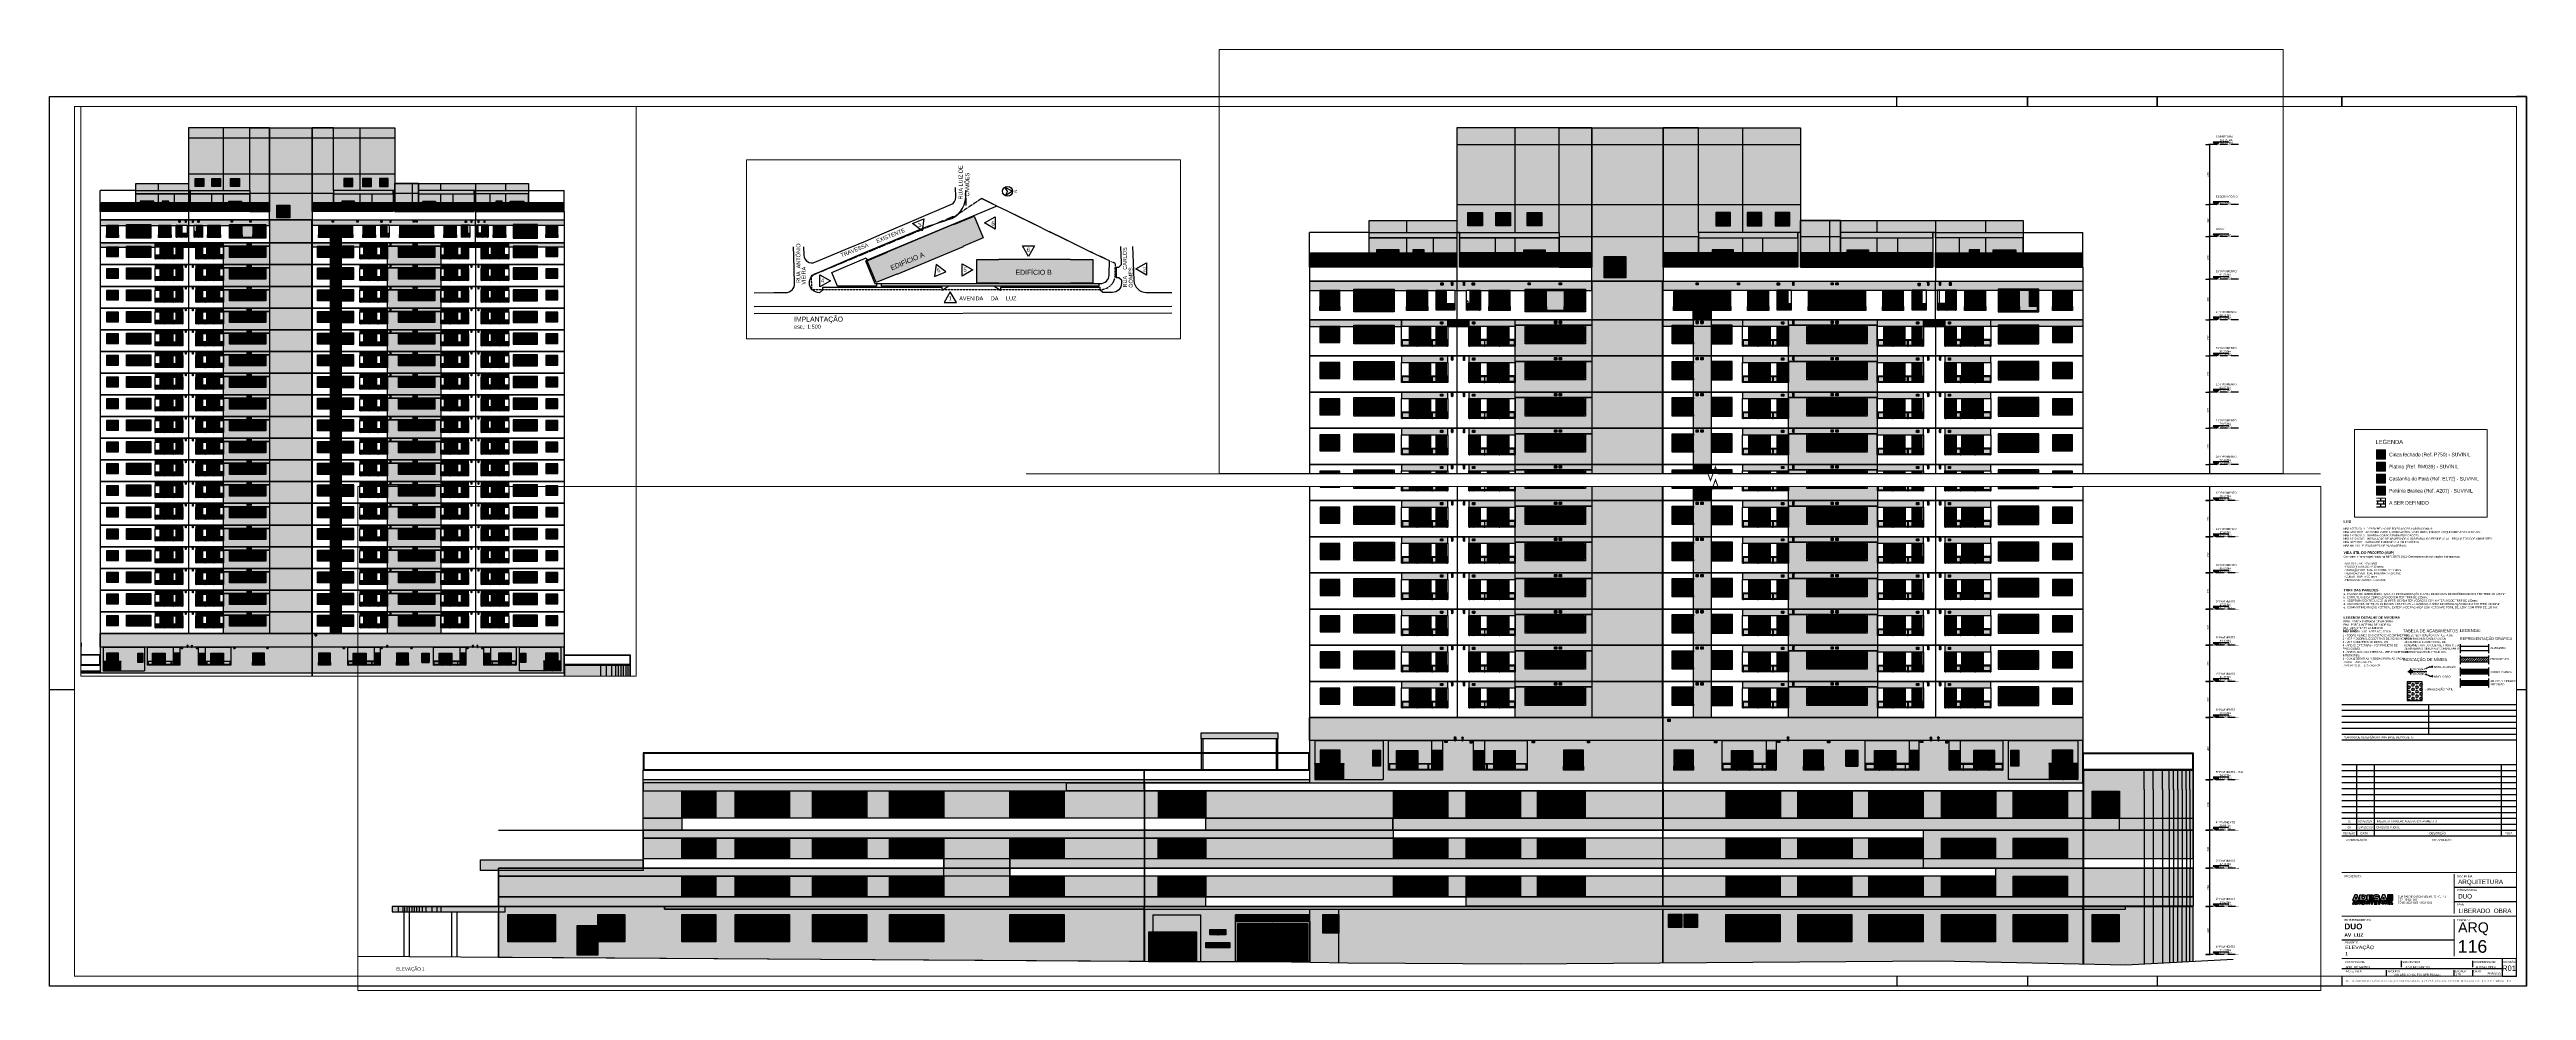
# Paper-space layout 'Layout1' of a CAD drawing. Header units: metres. Extents: x 1 to 2483, y -3 to 940.
# The model-space entities are those that its viewports show. They can reach past a viewport. Long polylines and large blocks are cut down to what shows.
import ezdxf
from ezdxf.enums import TextEntityAlignment as Align
from ezdxf.xclip import XClip

# ---------------------------------------------------------------- set-up
doc = ezdxf.new("R2010")
doc.units = ezdxf.units.M
doc.header["$XCLIPFRAME"] = 0
for name, pattern in [('CTE ELEV$0$DASHEDX2', [1.5, 1, -0.5]), ('DASHEDX2', [1.5, 1, -0.5]), ('HIDDEN2', [0.1875, 0.125, -0.0625])]:
    doc.linetypes.add(name, pattern=pattern)
for name, color, linetype in [('ARQ-AUX', 7, 'Continuous'), ('ARQ-AUX1', 1, 'Continuous'), ('ARQ-AUX2', 2, 'Continuous'), ('ARQ-DIM', 2, 'Continuous'), ('ARQ-DIM - EMBASAM', 2, 'Continuous'), ('ARQ-DRYWALL', 7, 'Continuous'), ('ARQ-FOLHA', 7, 'Continuous'), ('ARQ-PRJ', 7, 'DASHEDX2'), ('ARQ-SIM', 1, 'Continuous'), ('ARQ-TXT', 2, 'Continuous'), ('CTE ELEV$0$.ELE1$0$ARQ-TXT2', 2, 'Continuous'), ('CTE ELEV$0$ARQ- FRISO', 7, 'Continuous'), ('CTE ELEV$0$ARQ-ALV', 4, 'Continuous'), ('CTE ELEV$0$ARQ-AUX', 7, 'Continuous'), ('CTE ELEV$0$ARQ-AUX1', 1, 'Continuous'), ('CTE ELEV$0$ARQ-AUX2', 2, 'Continuous'), ('CTE ELEV$0$ARQ-AUX3', 3, 'Continuous'), ('CTE ELEV$0$ARQ-AUX4', 6, 'Continuous'), ('CTE ELEV$0$ARQ-CAX', 1, 'Continuous'), ('CTE ELEV$0$ARQ-DIM', 2, 'Continuous'), ('CTE ELEV$0$ARQ-HTC', 251, 'Continuous'), ('CTE ELEV$0$ARQ-PRJ', 7, 'CTE ELEV$0$DASHEDX2'), ('CTE ELEV$0$ARQ-SIM', 1, 'Continuous'), ('CTE ELEV$0$ARQ-TXT', 2, 'Continuous'), ('CTE ELEV$0$ARQ-TXT1.', 1, 'Continuous'), ('CTE ELEV$0$ARQ-TXT2.', 2, 'Continuous'), ('FOLHA', 7, 'Continuous')]:
    doc.layers.add(name, color=color, linetype=linetype)
doc.layers.add('ARQ-FORRO', color=9, linetype='Continuous', lineweight=5)
doc.layers.add('CTE ELEV$0$.ELE1$0$ARQ-SMB-HTC', color=1, linetype='Continuous', lineweight=5)
for name, color, linetype, true_color in [('CTE ELEV$0$ARQ-REVEST', 7, 'Continuous', 0xc79471), ('CTE ELEV$0$COR CASTANHA', 7, 'Continuous', 0x92725d), ('CTE ELEV$0$COR CINZA FECHADO', 7, 'Continuous', 0x56534e), ('CTE ELEV$0$COR PETUNIA', 7, 'Continuous', 0xe8ecec), ('CTE ELEV$0$COR PLATINA', 7, 'Continuous', 0xa1a6a3), ('CTE ELEV$0$COR-CAIX', 7, 'Continuous', 0x45494e)]:
    doc.layers.add(name, color=color, linetype=linetype, true_color=true_color)
doc.styles.add('Adesa', font='ARIALN.TTF')
doc.styles.add('Arial', font='arial.ttf')
doc.styles.add('CTE ELEV$0$.ELE1$0$Adesa', font='ARIALN.TTF')
doc.styles.add('CTE ELEV$0$Adesa', font='ARIALN.TTF')
doc.styles.add('CTE ELEV$0$Arial', font='arial.ttf')
doc.styles.add('RL CARIMBO', font='arial.ttf', dxfattribs={"width": 0.9, "height": 15})
doc.dimstyles.new('CTE ELEV$0$ADESA 1-0050', dxfattribs={"dimtxt": 0.1, "dimasz": 0.1, "dimexe": 0.05, "dimexo": 0.05, "dimgap": 0.03, "dimtad": 1, "dimdec": 1, "dimlfac": 100, "dimzin": 12, "dimtxsty": 'CTE ELEV$0$Adesa', "dimblk": 'CTE ELEV$0$_DotSmall', "dimcen": 1, "dimdle": 0.05, "dimclrd": 1, "dimclre": 1, "dimclrt": 256, "dimazin": 3, "dimtm": 1e-09, "dimtfac": 1, "dimtdec": 1, "dimtmove": 1, "dimatfit": 0, "dimldrblk": 'CTE ELEV$0$_DotSmall', "dimfxl": 0.8, "dimtvp": 2, "dimtolj": 1, "dimtzin": 0, "dimarcsym": 0})
pattern_1 = [(0, (0.74004, 2.16916), (0, 0.0635), [])]
pattern_2 = [(0, (1.55943, 0.95), (0, 0.09525), [])]
pattern_3 = [(0, (0.39966, 0.95), (0, 0.09525), [])]
pattern_4 = [(0, (8723.23479, -24.8), (0, 0.2032), []), (90, (8723.23479, -24.8), (-0.2032, 0.2032), [0.2032, -0.2032])]
pattern_5 = [(0, (8851.42126, -30.02), (0, 0.2032), []), (90, (8851.42126, -30.02), (-0.2032, 0.2032), [0.2032, -0.2032])]

# ---------------------------------------------------------------- blocks, each defined once
blk = doc.blocks.new('FL-A0')
for p, q in [((-1000, 0), (-1000, 892)), ((851.8, 882), (851.8, 892)), ((982.8, 892), (982.8, 882)), ((982.8, 882), (982.8, 892)), ((1112.8, 892), (1112.8, 882)), ((1112.8, 882), (1112.8, 892)), ((1297.8, 892), (1297.8, 882)), ((1297.8, 882), (1297.8, 892)), ((1482.8, 0), (1482.8, 892)), ((851.8, 10), (851.8, 0)), ((982.8, 10), (982.8, 0)), ((982.8, 10), (982.8, 0)), ((1112.8, 10), (1112.8, 0)), ((1112.8, 10), (1112.8, 0)), ((1297.8, 10), (1297.8, 0)), ((1297.8, 10), (1297.8, 0))]:
    blk.add_line(p, q)
at = {"const_width": 1}
blk.add_lwpolyline([(-975, 882), (1472.8, 882), (1472.8, 10), (-975, 10)], close=True, dxfattribs=at)
at = {"layer": 'FOLHA'}
for p, q in [((-1000, 0), (-1000, 892)), ((-1000, 892), (1482.8, 892)), ((1482.8, 892), (1472.8, 892)), ((1482.8, 892), (1482.8, 0)), ((-975, 297), (-1000, 297)), ((1482.8, 297), (1472.8, 297)), ((1482.8, 0), (-1000, 0))]:
    blk.add_line(p, q, dxfattribs=at)
blk = doc.blocks.new('CARIMBO-JARDINS')
at = {"color": 2}
for p, q in [((-176.2, 274.3), (-1.2, 274.3)), ((-88.7, 244.3), (-88.7, 274.3)), ((-176.2, 268.3), (-1.2, 268.3)), ((-176.2, 262.3), (-1.2, 262.3)), ((-176.2, 256.3), (-1.2, 256.3)), ((-176.2, 250.3), (-1.2, 250.3)), ((-176.2, 214), (-1, 214)), ((-176.2, 208), (-1, 208)), ((-176.2, 202), (-1, 202)), ((-161.2, 214), (-161.2, 148)), ((-143.8, 214), (-143.8, 148)), ((-16.2, 214), (-16.2, 148)), ((-176.2, 196), (-1, 196)), ((-176.2, 190), (-1, 190)), ((-176.2, 184), (-1, 184)), ((-176.2, 178), (-1, 178)), ((-176.2, 172), (-1, 172)), ((-176.2, 166), (-1, 166)), ((-176.2, 160), (-1, 160)), ((-176.2, 154), (-1, 154)), ((-63.5, 91.1), (-1.4, 91.1)), ((-63.5, 76.6), (-1.4, 76.6))]:
    blk.add_line(p, q, dxfattribs=at)
at = {"color": 3}
for p, q in [((-176.2, 244.3), (-1.2, 244.3)), ((-1.2, 238.3), (-176.2, 238.3)), ((-176.2, 148), (-1, 148)), ((-1, 142), (-176.2, 142)), ((-161.2, 147), (-161.2, 143)), ((-143.8, 147), (-143.8, 143)), ((-16.2, 147), (-16.2, 143))]:
    blk.add_line(p, q, dxfattribs=at)
at = {"color": 3, "linetype": 'Continuous', "const_width": 1}
for points in [[(-176.2, 105.7), (-1.4, 105.7)], [(-63.5, 64.4), (-63.5, 104.2)], [(-176.2, 62), (-1.4, 62)], [(-63.5, 21.6), (-63.5, 59.1)], [(-176.2, 19.3), (-1, 19.3)]]:
    blk.add_lwpolyline(points, dxfattribs=at)
at = {"color": 2}
for points in [[(-176.2, 38), (-63.5, 38)], [(-176.2, 9.3), (-15, 9.3)]]:
    blk.add_lwpolyline(points, dxfattribs=at)
at = {"color": 2, "linetype": 'Continuous', "ltscale": 0.5}
for points in [[(-131.4, 1.5), (-131.4, 7.9)], [(-116.3, 10.7), (-116.3, 17.2)], [(-63.5, 1.5), (-63.5, 7.9)], [(-44.9, 10.7), (-44.9, 17.2)], [(-44.9, 1.5), (-44.9, 7.9)], [(-15, 1.5), (-15, 19.3)]]:
    blk.add_lwpolyline(points, dxfattribs=at)
at = {"color": 2, "style": 'RL CARIMBO', "width": 0.9}
blk.add_text('PLANTAS DE REFERÊNCIA PARA BASE DE PROJETO', height=2, dxfattribs=at).set_placement((-174.6, 240.3))
for s, p in [('REVISÃO', (-168.7, 146)), ('DATA ', (-153.2, 146)), ('RESP.', (-8.7, 146))]:
    blk.add_text(s, height=2, dxfattribs=at).set_placement(p, align=Align.TOP_CENTER)
at = {"color": 3, "style": 'RL CARIMBO', "width": 0.9}
for s, p in [('INCORPORAÇÃO', (-173.3, 137.2)), ('CONSTRUÇÃO', (-85.8, 137.2)), ('PROJETISTA', (-173.3, 100.8)), ('DISCIPLINA', (-60.5, 100.7)), ('CÓDIGO/OBRA', (-60.5, 87)), ('FASE', (-60.5, 72.9)), ('EMPREENDIMENTO', (-173.3, 57.1)), ('FOLHA N.º', (-60.5, 57.1)), ('ASSUNTO', (-173.2, 34.7)), ('RESPONSÁVEL', (-173.2, 14.9)), ('PROJETISTA', (-173.2, 5.7)), ('ARQUIVO', (-130.2, 5.7)), ('SUPERVISOR', (-115.4, 14.9)), ('ESCALA', (-62.6, 5.7)), ('COORDENADOR', (-44, 14.9)), ('DATA', (-44, 5.7)), ('REVISÃO', (-14.1, 14.9))]:
    blk.add_text(s, height=2, dxfattribs=at).set_placement(p)
at = {"color": 2, "style": 'RL CARIMBO', "width": 0.9}
blk.add_text('DESCRIÇÃO', height=2, dxfattribs=at).set_placement((-88.1, 146), align=Align.TOP_LEFT)
blk = doc.blocks.new('LOGO ADESA')
at = {"layer": 'FOLHA', "true_color": 0x006983}
h = blk.add_hatch(color=146, dxfattribs=at)
h.dxf.hatch_style = 1
h.paths.add_polyline_path([(4, 4.5), (2.9, 4.5), (1.9, 4.5), (0, 0), (1.8, 0), (1.9, 0.4), (2.9, 0.4), (4, 0.4), (4.1, 0), (5.9, 0)])
h.paths.add_polyline_path([(3.5, 1.5), (2.9, 1.5), (2.4, 1.5), (2.9, 3.1)], flags=16)
h.paths.add_polyline_path([(6.2, 4.5), (6.2, 0), (9.7, 0, 0.948907), (9.7, 4.5)])
h.paths.add_polyline_path([(8, 3.4), (8.9, 3.4, -0.931092), (9.1, 1.2), (8, 1.2)], flags=16)
h.paths.add_polyline_path([(16.8, 3.4), (16.8, 4.5), (12.2, 4.5), (12.2, 0), (17, 0), (17, 1.1), (13.9, 1.1), (13.9, 1.7), (16.3, 1.7), (16.3, 2.8), (13.9, 2.8), (13.9, 3.4)])
h.paths.add_polyline_path([(20.5, 3.4, -0.237413), (20.7, 3.2), (22.7, 3.2, 0.178244), (22.4, 3.9, 0.159561), (21.6, 4.4, 0.040162), (20, 4.6, 0.078066), (18.5, 4.4, 0.12263), (17.7, 4, 0.165276), (17.4, 3.5, 0.071413), (17.4, 2.9, 0.094699), (17.5, 2.6, 0.166692), (18.2, 2, 0.094522), (19.5, 1.7, -0.029062), (20.1, 1.7, -0.020422), (20.5, 1.6, -0.002895), (20.6, 1.6, -0.253582), (20.9, 1.4, -0.244103), (20.8, 1.2, -0.158589), (20.6, 1, -0.13145), (19.9, 1, -0.045808), (19.6, 1.1, -0.270689), (19.4, 1.3), (17.3, 1.3, 0.28517), (18.6, 0, 0.068195), (20.1, -0.2, 0.078133), (22, 0.1, 0.324293), (22.9, 1.4, 0.386526), (21.7, 2.7), (19.7, 3, -0.100578), (19.4, 3.1, -0.633349), (19.4, 3.5, -0.221103)])
h.paths.add_polyline_path([(24.9, 4.5), (23, 0), (24.8, 0), (24.9, 0.4), (25.9, 0.4), (26.9, 0.4), (27, 0), (28.9, 0), (26.9, 4.5), (25.9, 4.5)])
h.paths.add_polyline_path([(25.9, 3.1), (26.5, 1.5), (25.9, 1.5), (25.3, 1.5)], flags=16)
h.paths.add_polyline_path([(32, -0.5), (31.4, -0.5), (30.3, -3), (31.4, -3), (31.4, -2.8), (32, -2.8), (32.6, -2.8), (32.6, -3), (33.7, -3), (32.6, -0.5)])
h.paths.add_polyline_path([(32, -1.3), (32.3, -2.1), (32, -2.1), (31.7, -2.1)], flags=16)
h.paths.add_polyline_path([(27.1, -0.5), (27.1, -3), (28.1, -3), (28.1, -2.3), (28.9, -2.3, -0.29686), (29, -2.4), (29, -3), (30.1, -3), (30.1, -2.2, 0.285546), (29.7, -1.8, 0.266418), (30.1, -1.4), (30.1, -0.9, 0.296968), (29.3, -0.5)])
h.paths.add_polyline_path([(28.2, -1.1), (28.9, -1.1, -0.918201), (28.9, -1.6), (28.2, -1.6)], flags=16)
h.paths.add_polyline_path([(1.7, -0.5), (1.1, -0.5), (0, -3), (1, -3), (1.1, -2.8), (1.7, -2.8), (2.2, -2.8), (2.3, -3), (3.3, -3), (2.2, -0.5)])
h.paths.add_polyline_path([(1.7, -1.3), (2, -2.1), (1.7, -2.1), (1.3, -2.1)], flags=16)
h.paths.add_polyline_path([(3.5, -0.5), (3.5, -3), (4.5, -3), (4.5, -2.2), (5.3, -2.2, -0.29686), (5.4, -2.4), (5.4, -3), (6.4, -3), (6.4, -2.2, 0.285546), (6.1, -1.8, 0.266418), (6.4, -1.4), (6.4, -0.9, 0.296968), (5.7, -0.5)])
h.paths.add_polyline_path([(4.6, -1.1), (5.3, -1.1, -0.918201), (5.3, -1.6), (4.6, -1.6)], flags=16)
h.paths.add_polyline_path([(8.1, -0.4, 0.187369), (7, -0.9, 0.315446), (7, -2.6, 0.187369), (8.1, -3.1), (8.8, -3.1, 0.0369), (9, -3), (9.5, -3.5), (10, -3.1), (9.7, -2.7, 0.043768), (9.9, -2.6, 0.315446), (9.9, -0.9, 0.187369), (8.8, -0.4)])
h.paths.add_polyline_path([(8.8, -1.2, -0.329329), (9, -2.1), (8.8, -1.8), (8.3, -2.2), (8.5, -2.4, -0.179141), (8.1, -2.3, -0.447153), (8.1, -1.2, -0.305995)], flags=16)
h.paths.add_polyline_path([(12.4, -1.9, -0.17674), (12.3, -2.2, -0.173532), (12, -2.3), (11.8, -2.3), (11.7, -2.3, -0.173532), (11.4, -2.2, -0.152792), (11.3, -2), (11.3, -0.5), (10.4, -0.5), (10.4, -2, 0.102402), (10.5, -2.3, 0.302428), (11.5, -3), (11.8, -3), (12.2, -3, 0.295825), (13.2, -2.3, 0.102402), (13.3, -2), (13.3, -0.5), (12.4, -0.5)])
h.paths.add_polyline_path([(14.6, -0.5), (13.6, -0.5), (13.6, -3), (14.6, -3)])
h.paths.add_polyline_path([(16.8, -1.1), (17.7, -1.1), (17.7, -0.5), (14.9, -0.5), (14.9, -1.1), (15.8, -1.1), (15.8, -3), (16.8, -3)])
h.paths.add_polyline_path([(18, -0.5), (18, -3), (20.7, -3), (20.7, -2.4), (18.9, -2.4), (18.9, -2), (20.3, -2), (20.3, -1.4), (18.9, -1.4), (18.9, -1.1), (20.6, -1.1), (20.6, -0.5)])
h.paths.add_polyline_path([(20.9, -0.5), (20.9, -1.1), (21.8, -1.1), (21.8, -3), (22.7, -3), (22.7, -1.1), (23.6, -1.1), (23.6, -0.5)])
h.paths.add_polyline_path([(25.9, -1.9, -0.17674), (25.8, -2.2, -0.173532), (25.6, -2.3), (25.4, -2.3), (25.2, -2.3, -0.173532), (25, -2.2, -0.152792), (24.9, -2), (24.9, -0.5), (23.9, -0.5), (23.9, -2, 0.102402), (24, -2.3, 0.302428), (25.1, -3), (25.4, -3), (25.8, -3, 0.295825), (26.8, -2.3, 0.102402), (26.8, -2), (26.8, -0.5), (25.9, -0.5)])
at = {"layer": 'FOLHA'}
h = blk.add_hatch(color=7, dxfattribs=at)
h.dxf.hatch_style = 1
h.paths.add_polyline_path([(29.2, 0), (33.7, 0), (33.7, 4.5), (29.2, 4.5)])
at = {"color": 7}
blk.add_lwpolyline([(29.2, 0), (33.7, 0), (33.7, 4.5), (29.2, 4.5)], close=True, dxfattribs=at)
at = {"layer": 'FOLHA', "color": 146, "true_color": 0x006983}
for points in [[(2.9, 4.5), (1.9, 4.5), (0, 0), (1.8, 0), (1.9, 0.4), (2.9, 0.4), (4, 0.4), (4.1, 0), (5.9, 0), (4, 4.5)], [(2.9, 1.5), (2.4, 1.5), (2.9, 3.1), (3.5, 1.5)], [(17, 0), (12.2, 0), (12.2, 4.5), (16.8, 4.5), (16.8, 3.4), (13.9, 3.4), (13.9, 2.8), (16.3, 2.8), (16.3, 1.7), (13.9, 1.7), (13.9, 1.1), (17, 1.1)], [(25.9, 4.5), (24.9, 4.5), (23, 0), (24.8, 0), (24.9, 0.4), (25.9, 0.4), (26.9, 0.4), (27, 0), (28.9, 0), (26.9, 4.5)], [(25.9, 1.5), (25.3, 1.5), (25.9, 3.1), (26.5, 1.5)], [(1.7, -0.5), (1.1, -0.5), (0, -3), (1, -3), (1.1, -2.8), (1.7, -2.8), (2.2, -2.8), (2.3, -3), (3.3, -3), (2.2, -0.5)], [(1.7, -2.1), (1.3, -2.1), (1.7, -1.3), (2, -2.1)], [(13.6, -0.5), (14.6, -0.5), (14.6, -3), (13.6, -3)], [(32, -0.5), (31.4, -0.5), (30.3, -3), (31.4, -3), (31.4, -2.8), (32, -2.8), (32.6, -2.8), (32.6, -3), (33.7, -3), (32.6, -0.5)], [(32, -2.1), (31.7, -2.1), (32, -1.3), (32.3, -2.1)]]:
    blk.add_lwpolyline(points, close=True, dxfattribs=at)
for points in [[(6.2, 0), (6.2, 4.5), (9.7, 4.5, -0.948907), (9.7, 0)], [(8, 1.2), (8, 3.4), (8.9, 3.4, -0.931092), (9.1, 1.2)], [(5.7, -0.5, -0.296968), (6.4, -0.9), (6.4, -1.4, -0.266418), (6.1, -1.8, -0.285546), (6.4, -2.2), (6.4, -3), (5.4, -3), (5.4, -2.4, 0.29686), (5.3, -2.2), (4.5, -2.2), (4.5, -3), (3.5, -3), (3.5, -0.5)], [(4.6, -1.6), (5.3, -1.6, 0.885214), (5.3, -1.1), (4.6, -1.1)], [(7, -2.6, 0.187369), (8.1, -3.1), (8.8, -3.1, 0.0369), (9, -3), (9.5, -3.5), (10, -3.1), (9.7, -2.7, 0.043768), (9.9, -2.6, 0.315446), (9.9, -0.9, 0.187369), (8.8, -0.4), (8.1, -0.4, 0.187369), (7, -0.9, 0.315446)], [(11.8, -3), (11.5, -3, -0.295825), (10.5, -2.3, -0.102402), (10.4, -2), (10.4, -0.5), (10.4, -0.5), (11.3, -0.5), (11.3, -1.9, 0.17674), (11.4, -2.2, 0.159698), (11.6, -2.3, 0.071182), (11.7, -2.3), (11.8, -2.3), (12, -2.3, 0.071182), (12.1, -2.3, 0.159698), (12.3, -2.2, 0.17674), (12.4, -1.9), (12.4, -0.5), (13.3, -0.5), (13.3, -0.5), (13.3, -2, -0.102402), (13.2, -2.3, -0.295825), (12.2, -3)], [(25.4, -3), (25, -3, -0.295825), (24, -2.3, -0.102402), (23.9, -2), (23.9, -0.5), (23.9, -0.5), (24.9, -0.5), (24.9, -1.9, 0.17674), (25, -2.2, 0.159698), (25.2, -2.3, 0.071182), (25.2, -2.3), (25.4, -2.3), (25.6, -2.3, 0.071182), (25.6, -2.3, 0.159698), (25.8, -2.2, 0.17674), (25.9, -1.9), (25.9, -0.5), (26.8, -0.5), (26.8, -0.5), (26.8, -2, -0.102402), (26.8, -2.3, -0.295825), (25.8, -3)], [(29.3, -0.5, -0.296968), (30.1, -0.9), (30.1, -1.4, -0.266418), (29.7, -1.8, -0.285546), (30.1, -2.2), (30.1, -3), (29, -3), (29, -2.4, 0.29686), (28.9, -2.3), (28.1, -2.3), (28.1, -3), (27.1, -3), (27.1, -0.5)], [(28.2, -1.6), (28.9, -1.6, 0.885214), (28.9, -1.1), (28.2, -1.1)]]:
    blk.add_lwpolyline(points, format="xyb", close=True, dxfattribs=at)
for points in [[(17.3, 1.3), (17.3, 1.3, 0.283261), (18.6, 0, 0.068195), (20.1, -0.2, 0.078133), (22, 0.1, 0.324293), (22.9, 1.4, 0.386526), (21.7, 2.7), (19.7, 3, -0.100578), (19.4, 3.1, -0.633349), (19.4, 3.5, -0.221103), (20.5, 3.4, -0.237413), (20.7, 3.2), (22.7, 3.2), (22.7, 3.2, 0.167313), (22.4, 3.9, 0.159561), (21.6, 4.4, 0.040162), (20, 4.6, 0.078066), (18.5, 4.4, 0.12263), (17.7, 4, 0.165276), (17.4, 3.5, 0.071413), (17.4, 2.9, 0.094699), (17.5, 2.6, 0.166692), (18.2, 2, 0.094522), (19.5, 1.7, -0.029062), (20.1, 1.7, -0.020422), (20.5, 1.6, -0.002895), (20.6, 1.6, -0.253582), (20.9, 1.4, -0.244103), (20.8, 1.2, -0.158589), (20.6, 1, -0.13145), (19.9, 1, -0.045808), (19.6, 1.1, -0.270689), (19.4, 1.3), (17.3, 1.3)], [(8.8, -1.2, 0.305995), (8.1, -1.2, 0.447153), (8.1, -2.3, 0.179141), (8.5, -2.4), (8.3, -2.2), (8.8, -1.8), (9, -2.1, 0.329329), (8.8, -1.2)]]:
    blk.add_lwpolyline(points, format="xyb", dxfattribs=at)
for points in [[(14.9, -0.5), (14.9, -1.1), (15.8, -1.1), (15.8, -3), (16.8, -3), (16.8, -1.1), (17.7, -1.1), (17.7, -0.5), (14.9, -0.5), (17.7, -0.5)], [(18, -0.5), (18, -3), (20.7, -3), (20.7, -2.4), (18.9, -2.4), (18.9, -2), (20.3, -2), (20.3, -1.4), (18.9, -1.4), (18.9, -1.1), (20.6, -1.1), (20.6, -0.5), (18, -0.5)], [(20.9, -0.5), (20.9, -1.1), (21.8, -1.1), (21.8, -3), (22.7, -3), (22.7, -1.1), (23.6, -1.1), (23.6, -0.5), (20.9, -0.5), (23.6, -0.5)]]:
    blk.add_lwpolyline(points, dxfattribs=at)
at = {"layer": 'ARQ-FOLHA', "insert": (37.8, 3.9), "char_height": 1.5, "width": 41.969, "attachment_point": 1, "style": 'Arial'}
blk.add_mtext('RUA PADRE GARCIA VELHO, 73 - CJ. 41\\PCEP: 05421- 030\\PFONE: 3032 4355 / 3032 4362 ', dxfattribs=at)
blk = doc.blocks.new('.CARIMBO')
at = {"layer": 'ARQ-DIM'}
blk.add_lwpolyline([(161.2, 7.5), (175.2, 7.5), (175.2, 25.2)], dxfattribs=at)
at = {"color": 2}
blk.add_blockref('CARIMBO-JARDINS', (176.2, 5.9), dxfattribs=at)
at = {"layer": 'ARQ-FOLHA', "xscale": 1.20352306414466, "yscale": 1.20352306414466, "zscale": 1.20352306414466}
blk.add_blockref('LOGO ADESA', (10.8, 83.6), dxfattribs=at)
at = {"color": 2, "style": 'RL CARIMBO', "width": 0.9}
blk.add_text('DUO-ARQ-LO-116-ELV-GER-R01.dwg', height=2, dxfattribs=at).set_placement((51.4, 8))
at = {"color": 4, "attachment_point": 1, "style": 'Arial'}
for s, width, insert, char_height in [('ARQUITETURA', 3.126, (116.7, 104.5), 4.5), ('{\\C2;DUO}', 3.126, (116.7, 90), 4.5), ('{\\C5;LIBERADO  OBRA}', 75.072, (117.1, 75.4), 4.5), ('{\\fArial|b1|i0|c0|p34;DUO\\P\\H0.59829x;AV_LUZ}', 3.126, (2.7, 60.4), 5.85), ('{\\C5;ARQ}', 3.126, (116.7, 61.6), 10.16), ('{\\C2;ADELINO SANTOS}', 44.405, (4, 17.7), 2), ('{\\C2;ADELINO SANTOS}', 44.405, (63.9, 17.7), 2), ('{\\C2;ALISSA LOPES}', 44.405, (134.3, 17.7), 2)]:
    blk.add_mtext_dynamic_manual_height_columns(s, width=width, gutter_width=1, heights=[0], dxfattribs=dict(at, insert=insert, char_height=char_height))
at = {"layer": 'ARQ-FOLHA', "style": 'Arial'}
blk.add_text('00', height=2, dxfattribs=at).set_placement((9.1, 155.9), align=Align.RIGHT)
blk.add_text('EMISSÃO INICIAL', height=2, dxfattribs=at).set_placement((34.8, 155.9))
at = {"layer": 'FOLHA', "style": 'Arial'}
blk.add_text('DIREITOS AUTORAIS RESERVADO A REPRODUÇÃO TOTAL OU PARCIAL SEM PRÉVIA AUTORIZAÇÃO, CONFORME RESOLUÇÃO N° 67, DE 5 DE DEZEMBRO DE 2013', height=1.5, dxfattribs=at).set_placement((3.4, 2))
blk = doc.blocks.new('REF_LEG$0$SBPLNIV2')
for p, q in [((-0.25, 0), (1.44, 0)), ((0, -0.27), (0, 0.26))]:
    blk.add_line(p, q)
blk.add_circle((0, 0), 0.15)
at = {"color": 2, "style": 'Adesa'}
for tag, p in [('NIVELA', (0.15, 0.1)), ('NIVELO', (0.15, -0.3))]:
    blk.add_attdef(tag, p, '', height=0.2, dxfattribs=at)
blk = doc.blocks.new('CARIMBO')
h = blk.add_hatch()
h.set_pattern_fill('HEX', color=256, scale=0.4125, angle=180, style=0)
h.set_pattern_definition([(180, (75.6412, 290.77), (-3e-16, -2.26845), [1.3097, -2.61938]), (300, (75.6412, 290.77), (1.96453, 1.13422), [1.3097, -2.61938]), (240, (74.3315, 290.77), (1.96453, -1.13422), [1.3097, -2.61938])])
h.paths.add_polyline_path([(80.5, 302.2), (65.5, 302.2), (65.5, 283.5), (80.5, 283.5)])
at = {"layer": 'ARQ-AUX1'}
h = blk.add_hatch(dxfattribs=at)
h.set_pattern_fill('ANSI31', color=256, scale=0.5)
h.set_pattern_definition([(45, (-741.3556, -163.1018), (-1.122532, 1.122532), [])])
h.paths.add_polyline_path([(147, 326.9), (118.8, 326.9), (118.8, 322.4), (147, 322.4)])
at = {"layer": 'ARQ-DRYWALL', "ltscale": 10}
blk.add_hatch(color=162, dxfattribs=at).paths.add_polyline_path([(147, 303.5), (118.8, 303.5), (118.8, 299), (147, 299)])
at = {"layer": 'ARQ-FORRO'}
h = blk.add_hatch(color=256, dxfattribs=at)
h.dxf.hatch_style = 1
h.paths.add_polyline_path([(147, 314.6), (118.8, 314.6), (118.8, 310.1), (147, 310.1)])
blk.add_lwpolyline([(80.5, 302.2), (65.5, 302.2), (65.5, 283.5), (80.5, 283.5)], close=True)
at = {"layer": 'ARQ-AUX2'}
for p, q in [((118.8, 338), (147, 338)), ((118.8, 333.5), (147, 333.5)), ((118.8, 326.9), (147, 326.9)), ((118.8, 322.4), (147, 322.4)), ((147, 314.6), (118.8, 314.6)), ((118.8, 310.1), (147, 310.1)), ((118.8, 303.5), (147, 303.5)), ((118.8, 299), (147, 299))]:
    blk.add_line(p, q, dxfattribs=at)
at = {"layer": 'ARQ-SIM'}
for p, q in [((118.8, 339.8), (118.8, 331)), ((118.8, 328.7), (118.8, 319.9)), ((147, 339.8), (147, 331)), ((147, 328.7), (147, 319.9)), ((88.4, 317.3), (83.8, 315.2)), ((88.4, 307.7), (83.8, 309.8)), ((88.4, 317.3), (91.4, 317.3)), ((88.4, 307.7), (91.4, 307.7)), ((91.4, 317.3), (90.4, 318.3)), ((91.4, 317.3), (90.4, 316.4)), ((91.4, 307.7), (90.4, 308.6)), ((91.4, 307.7), (90.4, 306.7)), ((118.8, 316.5), (118.8, 307.7)), ((118.8, 305.4), (118.8, 296.6)), ((147, 316.5), (147, 307.7)), ((147, 305.4), (147, 296.6))]:
    blk.add_line(p, q, dxfattribs=at)
at = {"layer": 'ARQ-AUX', "color": 8}
blk.add_blockref('.CARIMBO', (-0.1, -0.6), dxfattribs=at)
at = {"layer": 'ARQ-TXT', "ltscale": 10, "xscale": 11.19999999999999, "yscale": 11.19999999999999, "zscale": 11.19999999999999}
blk.add_blockref('REF_LEG$0$SBPLNIV2', (69.1, 312.5), dxfattribs=at).add_auto_attribs({'NIVELA': '00.00(NA)', 'NIVELO': '00.00(NO)'})
at = {"layer": 'ARQ-TXT', "style": 'Adesa'}
for s, height, p in [('TABELA DE ACABAMENTOS', 3, (61.2, 351.8)), ('LEGENDA:', 3, (118.3, 352.1)), ('REPRESENTAÇÃO GRÁFICA', 2.8, (118.3, 344.1)), ('INDICAÇÃO DE NÍVEIS', 3, (61.2, 323))]:
    blk.add_text(s, height=height, dxfattribs=at).set_placement(p)
at = {"layer": 'ARQ-TXT', "ltscale": 10, "style": 'Adesa'}
for s, p in [('ALVENARIA', (149, 335.1)), ('ENCHIMENTO', (149, 324)), ('NÍVEL ACABADO', (92.3, 316.2)), ('NÍVEL OSSO', (92.3, 306.3)), ('AR CONDICIONADO', (148.9, 301.9)), ('FORRO / SANCA', (148.9, 310.9)), ('PREVISÃO', (148.9, 298.6))]:
    blk.add_text(s, height=2, dxfattribs=at).set_placement(p)
at = {"layer": 'ARQ-TXT', "insert": (1.8, 464.9), "char_height": 0.23, "attachment_point": 1, "style": 'Adesa'}
blk.add_mtext_dynamic_manual_height_columns('\\A1;{\\fArial Narrow|b1|i0|c0|p34;\\P\\P\\H10.86957x;LEIS\\P\\H0.8x;\\P\\fArial Narrow|b0|i0|c0|p34;NBR 15575:2013 - DESEMPENHO DE EDIFICAÇÕES HABITACIONAIS;\\PNBR 9050:2020 - ACESSIBILIDADE A EDIFICAÇÕES, MOBILIÁRIO, ESPAÇO E EQUIPAMENTOS URBANOS;\\PNBR 14718:2019 - GUARDA-CORPOS PARA EDIFICAÇÕES;\\PNBR 13103:2020 - INSTALAÇÃO DE APARELHOS A GÁS PARA USO RESIDENCIAL - REQUISITOS DOS AMBIENTES;\\PNBR 9077:2001 - SAÍDAS DE EMERGÊNCIA EM EDIFÍCIOS;\\P\\A0;\\fCalibri|b0|i0|c0|p34;\\H0.115x;\\P\\fArial Narrow|b0|i0|c0|p34;\\H8.6956x;NBR NM 313 - ELEVADORES DE PASSAGEIROS;\\P\\A1;\\P\\fArial Narrow|b1|i0|c0|p34;\\H1.25001x;VIDA ÚTIL DO PROJETO (VUP) \\P\\fArial Narrow|b0|i0|c0|p34;\\H0.8x;Conforme mínimo especificado na NBR 15575:2013- Desempenho de edificações habitacionais \\P\\P\\pi-0.69,l0.92,t1.84;-^IESTRUTURA:  \\A0;>/\\A1; 50 anos;\\P-^IPISOS INTERNOS: \\A0;>/\\A1; 13 anos;\\P-^IVEDAÇÃO VERTICAL EXTERNA: \\A0;>/\\A1; 40 anos;\\P-^IVEDAÇÃO VERTICAL INTERNA: \\A0;>/\\A1; 20 anos;\\P-^ICOBERTURA: \\A0;>/\\A1; 20 anos;\\P-^IHIDROSSANITÁRIO: \\A0;>/\\A1; 20 anos;\\P\\pi0,l0,tz;\\P\\P\\fArial Narrow|b1|i0|c0|p34;\\H1.25x;TRRF DAS PAREDES \\fArial Narrow|b0|i0|c0|p34;\\H0.8x;\\P\\A0;a.^I ESCADA DE EMERGÊNCIA, SALA DE PRESSURIZAÇÃO E CASA DE BOMBAS DE INCÊNDIO DEVEM TER TRRF DE 120 min;\\Pb.^I ESTRUTURAS DA EDIFICAÇÃO DEVEM TER TRRF DE 120min;\\Pc.^I ABERTURAS ENTRE LAJES (SHAFTS) DEVEM TER VEDAÇÃO COM MATERIAIS DE TRRF DE 120min;\\Pd.^I AS PAREDES ENTRE AS UNIDADES E ENTRE AS UNIDADES E A ÁREA DE CIRCULAÇÃO DEVEM TER TRRF DE 60min;\\Pe.^I COMPARTIMENTAÇÃO VERTICAL EXTERNA DE FACHADA COM VERGA-PEITORIL DE 1,20m COM TRRF DE 120 min;\\H0.115x;\\P\\A1;\\H8.69567x;\\P\\P\\A0;\\fArial Narrow|b1|i0|c0|p34;\\H1.24999x;LEGENDA DETALHE DE MADEIRA\\H0.115x;\\P\\fArial Narrow|b0|i0|c0|p34;\\H6.95652x;PEM - PORTA ENTRADA DE MADEIRA\\PPIM - PORTA INTERNA DE MADEIRA\\PRU - RESISTENTE À UMIDADE\\PPIA - PORTA INSOLANTE ACÚSTICA\\H0.115x;\\P\\A1;\\H8.69569x;\\P\\P }', width=202.946, gutter_width=25, heights=[137], dxfattribs=at)
at = {"layer": 'ARQ-TXT', "insert": (0.9, 354.8), "char_height": 2, "width": 56.24, "attachment_point": 1, "style": 'Adesa'}
blk.add_mtext('{\\H1.5x;NOTAS}\\P1 - TODAS AS MEDIDAS ESTÃO EM CENTÍMETROS.\\P2 - VER MEMORIAL DESCRITIVO DE ACABAMENTOS.\\P3 - VER CADERNOS DE DETALHES.\\P4 - ÁREAS EXTERNAS - VER PROJETO DE PAISAGISMO.\\P5 - ÁREAS SOCIAIS INTERNAS - VER PROJETO DE INTERIORES.\\P6 - CONSIDERAR AS MEDIDAS PARA AS VAGAS:\\P. VAGA = 250 x 500 cm\\P. VAGA P.C.D. = 370 x 500 cm', dxfattribs=at)
at = {"layer": 'ARQ-TXT', "ltscale": 10, "char_height": 2, "attachment_point": 1, "style": 'Adesa'}
for s, insert, width in [('VER ESPECIFICAÇÃO COMPLETA DE MATERIAIS NOS CADERNOS DE DETALHES E NO MEMORIAL DE ACABAMENTOS DO CLIENTE. PARA O USO DE MATERIAIS SIMILARES CONSULTAR O COORDENADOR DE PROJETOS.', (62.3, 349.9), 47.909), ('\\A1;- SINALIZAÇÃO TÁTIL ', (83.4, 295.7), 88.81)]:
    blk.add_mtext(s, dxfattribs=dict(at, insert=insert, width=width))
blk = doc.blocks.new('CTE ELEV$0$V P 160x220')
at = {"layer": 'CTE ELEV$0$COR-CAIX'}
h = blk.add_hatch(color=256, dxfattribs=at)
h.dxf.hatch_style = 1
h.paths.add_polyline_path([(0, 2.175), (1.6, 2.175), (1.6, 0), (0, 0)])
h = blk.add_hatch(color=254, dxfattribs=at)
h.dxf.hatch_style = 1
h.paths.add_polyline_path([(0.77, 2.115), (0.06, 2.115), (0.06, 1.1), (0.77, 1.1)])
h.paths.add_polyline_path([(1.54, 2.115), (0.8, 2.115), (0.8, 1.1), (1.54, 1.1)])
h.paths.add_polyline_path([(1.54, 1.07), (0.8, 1.07), (0.8, 0.06), (1.54, 0.06)])
h.paths.add_polyline_path([(0.77, 1.07), (0.06, 1.07), (0.06, 0.06), (0.77, 0.06)])
at = {"layer": 'CTE ELEV$0$ARQ-CAX'}
for p, q in [((0.06, 1.1), (0.77, 1.1)), ((0.06, 1.07), (0.77, 1.07)), ((0.8, 1.1), (1.54, 1.1)), ((0.8, 1.07), (1.54, 1.07))]:
    blk.add_line(p, q, dxfattribs=at)
for points in [[(0, 2.175), (1.6, 2.175), (1.6, 0), (0, 0)], [(0.03, 2.145), (1.57, 2.145), (1.57, 0.03), (0.03, 0.03)]]:
    blk.add_lwpolyline(points, close=True, dxfattribs=at)
for points in [[(0.06, 1.1), (0.06, 2.115), (0.77, 2.115)], [(0.77, 2.115), (0.77, 1.1)], [(0.8, 2.145), (0.8, 0.03)], [(0.8, 2.115), (1.54, 2.115), (1.54, 1.1)], [(0.77, 0.06), (0.06, 0.06), (0.06, 1.07)], [(0.77, 1.07), (0.77, 0.06)], [(1.54, 1.07), (1.54, 0.06), (0.8, 0.06)]]:
    blk.add_lwpolyline(points, dxfattribs=at)
blk = doc.blocks.new('CTE ELEV$0$V P 80x220')
at = {"layer": 'CTE ELEV$0$ARQ-CAX'}
h = blk.add_hatch(dxfattribs=at)
h.set_pattern_fill('LINE', scale=0.02)
h.set_pattern_definition(pattern_1)
h.paths.add_polyline_path([(0.74, 2.14), (0.03, 2.14), (0.03, 2), (0.74, 2)])
h.paths.add_polyline_path([(0.71, 0.2), (0.06, 0.2), (0.06, 0.03), (0.71, 0.03)])
at = {"layer": 'CTE ELEV$0$COR-CAIX'}
h = blk.add_hatch(color=256, dxfattribs=at)
h.dxf.hatch_style = 1
h.paths.add_polyline_path([(0.77, 0), (0.77, 2.17), (0, 2.17), (0, 0)])
h = blk.add_hatch(color=254, dxfattribs=at)
h.dxf.hatch_style = 1
h.paths.add_polyline_path([(0.71, 1.94), (0.15, 1.94), (0.68, 1.1), (0.71, 1.1)])
h.paths.add_polyline_path([(0.15, 1.94), (0.06, 1.94), (0.06, 1.1), (0.68, 1.1)])
h.paths.add_polyline_path([(0.71, 0.96), (0.71, 1.05), (0.7, 1.07), (0.06, 1.07), (0.06, 0.23), (0.19, 0.23)])
h.paths.add_polyline_path([(0.71, 0.96), (0.19, 0.23), (0.71, 0.23)], flags=17)
at = {"layer": 'CTE ELEV$0$ARQ-CAX'}
for points in [[(0.77, 0), (0.77, 2.17), (0, 2.17), (0, 0)], [(0.74, 2.14), (0.03, 2.14), (0.03, 1.97), (0.74, 1.97)]]:
    blk.add_lwpolyline(points, close=True, dxfattribs=at)
for points in [[(0.74, 0), (0.74, 1.97), (0.03, 1.97), (0.03, 0)], [(0.71, 1.1), (0.71, 1.94), (0.06, 1.94), (0.06, 1.1)], [(0.06, 1.1), (0.71, 1.1)], [(0.06, 1.07), (0.06, 0)], [(0.71, 1.07), (0.06, 1.07)], [(0.71, 0.23), (0.06, 0.23)], [(0.06, 0.2), (0.71, 0.2)], [(0.06, 0.03), (0.71, 0.03)], [(0.71, 0), (0.71, 1.07)], [(0, 0), (0.77, 0)]]:
    blk.add_lwpolyline(points, dxfattribs=at)
at = {"layer": 'CTE ELEV$0$ARQ-PRJ'}
blk.add_lwpolyline([(0.03, 2.14), (0.74, 1), (0.03, 0)], dxfattribs=at)
blk = doc.blocks.new('CTE ELEV$0$V J 150x120')
at = {"layer": 'CTE ELEV$0$COR-CAIX'}
h = blk.add_hatch(color=256, dxfattribs=at)
h.dxf.hatch_style = 1
h.paths.add_polyline_path([(1.5, 1.2), (0, 1.2), (0, 0), (1.5, 0)])
h = blk.add_hatch(color=254, dxfattribs=at)
h.dxf.hatch_style = 1
h.paths.add_polyline_path([(0.72, 1.14), (0.06, 1.14), (0.06, 0.06), (0.72, 0.06)])
h.paths.add_polyline_path([(0.75, 0.06), (1.44, 0.06), (1.44, 1.14), (0.75, 1.14)])
for points in [[(1.5, 1.2), (0, 1.2), (0, 0), (1.5, 0)], [(1.47, 1.17), (0.03, 1.17), (0.03, 0.03), (1.47, 0.03)]]:
    blk.add_lwpolyline(points, close=True)
for points in [[(0.72, 1.14), (0.06, 1.14), (0.06, 0.06), (0.72, 0.06)], [(0.72, 1.14), (0.72, 0.06)], [(0.75, 1.17), (0.75, 0.03)], [(0.75, 0.06), (1.44, 0.06), (1.44, 1.14), (0.75, 1.14)]]:
    blk.add_lwpolyline(points)
blk = doc.blocks.new('CTE ELEV$0$V J 80x60')
at = {"layer": 'CTE ELEV$0$COR-CAIX'}
h = blk.add_hatch(color=256, dxfattribs=at)
h.dxf.hatch_style = 1
h.paths.add_polyline_path([(0, 1.2), (0.6, 1.2), (0.6, 0), (0, 0)])
h = blk.add_hatch(color=254, dxfattribs=at)
h.dxf.hatch_style = 1
h.paths.add_polyline_path([(0.54, 0.55), (0.06, 0.55), (0.06, 0.06), (0.54, 0.06)])
h.paths.add_polyline_path([(0.06, 1.11), (0.06, 0.64), (0.29, 0.64)], flags=17)
h.paths.add_polyline_path([(0.54, 1.11), (0.54, 1.14), (0.06, 1.14), (0.06, 1.11), (0.29, 0.64), (0.31, 0.64)])
h.paths.add_polyline_path([(0.54, 1.11), (0.31, 0.64), (0.54, 0.64)], flags=17)
at = {"layer": 'CTE ELEV$0$ARQ-CAX', "flags": 128}
for points in [[(0, 1.2), (0.6, 1.2), (0.6, 0), (0, 0)], [(0.03, 1.17), (0.57, 1.17), (0.57, 0.61), (0.03, 0.61)], [(0.03, 1.17), (0.57, 1.17), (0.57, 0.03), (0.03, 0.03)], [(0.03, 0.58), (0.57, 0.58), (0.57, 0.03), (0.03, 0.03)], [(0.06, 1.14), (0.54, 1.14), (0.54, 0.64), (0.06, 0.64)], [(0.06, 0.55), (0.54, 0.55), (0.54, 0.06), (0.06, 0.06)]]:
    blk.add_lwpolyline(points, close=True, dxfattribs=at)
at = {"layer": 'CTE ELEV$0$ARQ-PRJ'}
blk.add_lwpolyline([(0.03, 1.17), (0.3, 0.61), (0.57, 1.17)], dxfattribs=at)
blk = doc.blocks.new('CTE ELEV$0$v grd 3.47')
at = {"layer": 'CTE ELEV$0$COR-CAIX'}
h = blk.add_hatch(color=256, dxfattribs=at)
h.dxf.hatch_style = 1
h.paths.add_polyline_path([(-3.47, 0.45), (0, 0.45), (0, 0.5), (-3.47, 0.5)])
h.paths.add_polyline_path([(-3.41, 0.45), (-3.44, 0.45), (-3.44, 0.01), (-3.41, 0.01)])
h.paths.add_polyline_path([(-2.32, 0.01), (-2.27, 0.01), (-2.27, 0), (-2.32, 0)])
h.paths.add_polyline_path([(-1.2, 0.01), (-1.15, 0.01), (-1.15, 0), (-1.2, 0)])
h.paths.add_polyline_path([(-1.16, 0.08), (-0.06, 0.08), (-0.06, 0.05), (-1.16, 0.05)])
h.paths.add_polyline_path([(-2.28, 0.08), (-1.19, 0.08), (-1.19, 0.05), (-2.28, 0.05)])
h.paths.add_polyline_path([(-1.19, 0.45), (-1.16, 0.45), (-1.16, 0.01), (-1.19, 0.01)])
h.paths.add_polyline_path([(-2.31, 0.45), (-2.28, 0.45), (-2.28, 0.01), (-2.31, 0.01)])
h.paths.add_polyline_path([(-3.41, 0.08), (-2.31, 0.08), (-2.31, 0.05), (-3.41, 0.05)])
h.paths.add_polyline_path([(-3.45, 0.01), (-3.4, 0.01), (-3.4, 0), (-3.45, 0)])
h.paths.add_polyline_path([(-0.07, 0.01), (-0.02, 0.01), (-0.02, 0), (-0.07, 0)])
h.paths.add_polyline_path([(-0.06, 0.45), (-0.04, 0.45), (-0.04, 0.01), (-0.06, 0.01)])
at = {"layer": 'CTE ELEV$0$COR-CAIX', "transparency": 33554610}
h = blk.add_hatch(color=254, dxfattribs=at)
h.dxf.hatch_style = 1
h.paths.add_polyline_path([(-2.31, 0.08), (-2.31, 0.45), (-3.41, 0.45), (-3.41, 0.08)])
h.paths.add_polyline_path([(-1.19, 0.08), (-1.19, 0.45), (-2.28, 0.45), (-2.28, 0.08)])
h.paths.add_polyline_path([(-1.16, 0.08), (-0.06, 0.08), (-0.06, 0.45), (-1.16, 0.45)])
at = {"ltscale": 0.05}
blk.add_lwpolyline([(0, 0.5), (0, 0.45), (-3.47, 0.45), (-3.47, 0.5)], close=True, dxfattribs=at)
for points in [[(-3.45, 0.01), (-3.4, 0.01), (-3.4, 0), (-3.45, 0)], [(-3.44, 0.45), (-3.41, 0.45), (-3.41, 0.01), (-3.44, 0.01)], [(-3.41, 0.08), (-2.31, 0.08), (-2.31, 0.05), (-3.41, 0.05)], [(-2.32, 0.01), (-2.27, 0.01), (-2.27, 0), (-2.32, 0)], [(-2.31, 0.45), (-2.28, 0.45), (-2.28, 0.01), (-2.31, 0.01)], [(-2.28, 0.08), (-1.19, 0.08), (-1.19, 0.05), (-2.28, 0.05)], [(-1.2, 0.01), (-1.15, 0.01), (-1.15, 0), (-1.2, 0)], [(-1.19, 0.45), (-1.16, 0.45), (-1.16, 0.01), (-1.19, 0.01)], [(-1.16, 0.08), (-0.06, 0.08), (-0.06, 0.05), (-1.16, 0.05)], [(-0.07, 0.01), (-0.02, 0.01), (-0.02, 0), (-0.07, 0)], [(-0.06, 0.45), (-0.04, 0.45), (-0.04, 0.01), (-0.06, 0.01)]]:
    blk.add_lwpolyline(points, close=True)
blk.add_lwpolyline([(-3.42, 0.45), (-0.05, 0.45)])
blk = doc.blocks.new('CTE ELEV$0$vp vento kit')
at = {"layer": 'CTE ELEV$0$ARQ-CAX', "transparency": 33554687}
h = blk.add_hatch(dxfattribs=at)
h.set_pattern_fill('LINE', scale=0.01)
h.set_pattern_definition([(0, (8794.04869, -68.72711), (0, 0.03175), [])])
h.paths.add_polyline_path([(-0.16, 0.16), (-0.01, 0.16), (-0.01, 0.01), (-0.16, 0.01)])
at = {"layer": 'CTE ELEV$0$COR-CAIX', "transparency": 33554687}
h = blk.add_hatch(color=256, dxfattribs=at)
h.dxf.hatch_style = 1
h.paths.add_polyline_path([(-0.17, 0.17), (0, 0.17), (0, 0), (-0.17, 0)])
at = {"layer": 'CTE ELEV$0$ARQ-CAX'}
for points in [[(-0.17, 0.17), (0, 0.17), (0, 0), (-0.17, 0)], [(-0.16, 0.16), (-0.01, 0.16), (-0.01, 0.01), (-0.16, 0.01)]]:
    blk.add_lwpolyline(points, close=True, dxfattribs=at)
blk = doc.blocks.new('CTE ELEV$0$V FR CHAPEU CHINES')
at = {"layer": 'CTE ELEV$0$ARQ-AUX'}
h = blk.add_hatch(color=8, dxfattribs=at)
h.dxf.hatch_style = 1
h.paths.add_polyline_path([(-0.01, 0.26), (-0.08, 0.21), (0.06, 0.21)])
h.paths.add_polyline_path([(0.03, 0.17), (-0.05, 0.17), (-0.05, -0.01, 1), (0.03, -0.01)])
h.paths.add_polyline_path([(-0.01, 0.21), (-0.01, 0.21), (-0.01, 0.17), (-0.01, 0.17)])
h.paths.add_polyline_path([(-0.07, 0.21), (-0.08, 0.21), (-0.06, 0.17), (-0.05, 0.17)])
h.paths.add_polyline_path([(0.06, 0.21), (0.05, 0.21), (0.03, 0.17), (0.04, 0.17)])
at = {"layer": 'CTE ELEV$0$ARQ-CAX'}
for p, q in [((0.04, 0.17), (-0.06, 0.17)), ((-0.05, 0.17), (-0.05, -0.01)), ((0.03, -0.01), (0.03, 0.17))]:
    blk.add_line(p, q, dxfattribs=at)
for points in [[(-0.01, 0.26), (-0.08, 0.21)], [(-0.06, 0.17), (-0.08, 0.21)], [(-0.05, 0.17), (-0.07, 0.21)], [(-0.01, 0.26), (0.06, 0.21)], [(0.03, 0.17), (0.05, 0.21)], [(0.04, 0.17), (0.06, 0.21)]]:
    blk.add_lwpolyline(points, dxfattribs=at)
at = {"layer": 'CTE ELEV$0$ARQ-CAX', "elevation": -0.01}
for points in [[(-0.08, 0.21), (0.06, 0.21)], [(-0.01, 0.21), (-0.01, 0.17)], [(-0.01, 0.21), (-0.01, 0.17)]]:
    blk.add_lwpolyline(points, dxfattribs=at)
at = {"layer": 'CTE ELEV$0$ARQ-CAX'}
blk.add_arc((-0.01, -0.01), 0.04, 180, 0, dxfattribs=at)
blk = doc.blocks.new('CTE ELEV$0$elev 1 tipo')
h = blk.add_hatch(color=256)
h.dxf.hatch_style = 1
h.paths.add_polyline_path([(6.92, 2.23), (10.39, 2.23), (10.39, 2.72), (6.92, 2.72)])
h = blk.add_hatch(color=256)
h.dxf.hatch_style = 1
h.paths.add_polyline_path([(11.99, 2.23), (15.46, 2.23), (15.46, 2.72), (11.99, 2.72)])
h = blk.add_hatch(color=256)
h.dxf.hatch_style = 1
h.paths.add_polyline_path([(32.55, 2.23), (36.02, 2.23), (36.02, 2.72), (32.55, 2.72)])
h = blk.add_hatch(color=256)
h.dxf.hatch_style = 1
h.paths.add_polyline_path([(42.69, 2.23), (46.16, 2.23), (46.16, 2.72), (42.69, 2.72)])
h = blk.add_hatch(color=256)
h.dxf.hatch_style = 1
h.paths.add_polyline_path([(47.76, 2.23), (51.23, 2.23), (51.23, 2.72), (47.76, 2.72)])
at = {"layer": 'CTE ELEV$0$COR CINZA FECHADO', "transparency": 33554687}
h = blk.add_hatch(color=256, dxfattribs=at)
h.dxf.hatch_style = 1
h.paths.add_polyline_path([(21.23, 0), (26.54, 0), (26.54, 2.72), (21.23, 2.72)])
at = {"layer": 'CTE ELEV$0$COR CINZA FECHADO'}
h = blk.add_hatch(color=256, dxfattribs=at)
h.dxf.hatch_style = 1
h.paths.add_polyline_path([(30.19, 2.72), (28.86, 2.72), (28.86, 0), (30.19, 0)])
h = blk.add_hatch(color=256, dxfattribs=at)
h.dxf.hatch_style = 1
h.paths.add_polyline_path([(6.38, 2.3), (3.33, 2.3), (3.33, 0.91), (6.38, 0.91)])
h.paths.add_polyline_path([(3.43, 1.01), (3.43, 2.2), (4.03, 2.2), (6.28, 2.2), (6.28, 1.01), (4.78, 1.01)], flags=16)
h.paths.add_polyline_path([(4.81, 1.04), (4.81, 2.17), (6.25, 2.17), (6.25, 1.04)], flags=0)
h.paths.add_polyline_path([(4.84, 1.07), (4.84, 2.14), (5.5, 2.14), (5.5, 1.07)], flags=0)
h.paths.add_polyline_path([(4, 1.04), (3.46, 1.04), (3.46, 1.59), (3.46, 2.17), (4, 2.17)], flags=0)
h.paths.add_polyline_path([(3.97, 1.07), (3.49, 1.07), (3.49, 1.56), (3.97, 1.56)], flags=0)
h.paths.add_polyline_path([(4, 1.62), (3.46, 1.62), (3.46, 2.17), (4, 2.17)], flags=0)
h.paths.add_polyline_path([(3.97, 1.65), (3.74, 1.65), (3.73, 1.62), (3.72, 1.65), (3.49, 1.65), (3.49, 2.14), (3.97, 2.14)], flags=0)
h.paths.add_polyline_path([(5.53, 2.14), (6.22, 2.14), (6.22, 1.07), (5.53, 1.07)], flags=0)
h = blk.add_hatch(color=256, dxfattribs=at)
h.dxf.hatch_style = 1
h.paths.add_polyline_path([(4.78, 2.2), (4.03, 2.2), (4.03, 1.01), (4.78, 1.01)])
h = blk.add_hatch(color=256, dxfattribs=at)
h.dxf.hatch_style = 1
h.paths.add_polyline_path([(20.75, 2.3), (16.22, 2.3), (16.22, 0.91), (20.75, 0.91)])
h.paths.add_polyline_path([(16.32, 1.01), (16.32, 2.2), (17.82, 2.2), (20.65, 2.2), (20.65, 1.01), (19.15, 1.01)], flags=16)
h.paths.add_polyline_path([(17.79, 1.04), (16.35, 1.04), (16.35, 2.17), (17.79, 2.17)], flags=0)
h.paths.add_polyline_path([(17.76, 1.07), (17.07, 1.07), (17.07, 2.14), (17.76, 2.14)], flags=0)
h.paths.add_polyline_path([(19.18, 1.04), (19.18, 2.17), (20.62, 2.17), (20.62, 1.04)], flags=0)
h.paths.add_polyline_path([(19.21, 1.07), (19.21, 2.14), (19.87, 2.14), (19.87, 1.07)], flags=0)
h.paths.add_polyline_path([(17.04, 1.07), (16.38, 1.07), (16.38, 2.14), (17.04, 2.14)], flags=0)
h.paths.add_polyline_path([(19.9, 2.14), (20.59, 2.14), (20.59, 1.07), (19.9, 1.07)], flags=0)
h.paths.add_polyline_path([(19.15, 2.2), (17.82, 2.2), (17.82, 1.01), (19.15, 1.01)], flags=0)
h = blk.add_hatch(color=256, dxfattribs=at)
h.dxf.hatch_style = 1
h.paths.add_polyline_path([(19.15, 2.2), (17.82, 2.2), (17.82, 1.01), (19.15, 1.01)])
h = blk.add_hatch(color=256, dxfattribs=at)
h.dxf.hatch_style = 1
h.paths.add_polyline_path([(28.86, 2.3), (27.26, 2.3), (27.26, 2.2), (27.26, 0.91), (27.36, 0.91), (28.86, 0.91), (28.86, 1.01), (27.36, 1.01), (27.36, 2.2), (28.86, 2.2)])
h = blk.add_hatch(color=256, dxfattribs=at)
h.dxf.hatch_style = 1
h.paths.add_polyline_path([(31.79, 2.3), (30.19, 2.3), (30.19, 2.2), (31.69, 2.2), (31.69, 1.01), (30.19, 1.01), (30.19, 0.91), (31.69, 0.91), (31.79, 0.91), (31.79, 2.2)])
h = blk.add_hatch(color=256, dxfattribs=at)
h.dxf.hatch_style = 1
h.paths.add_polyline_path([(41.93, 2.3), (37.4, 2.3), (37.4, 0.91), (41.93, 0.91)])
h.paths.add_polyline_path([(37.5, 1.01), (37.5, 2.2), (39, 2.2), (41.83, 2.2), (41.83, 1.01), (40.33, 1.01)], flags=16)
h.paths.add_polyline_path([(38.97, 1.04), (37.53, 1.04), (37.53, 2.17), (38.97, 2.17)], flags=0)
h.paths.add_polyline_path([(38.94, 1.07), (38.25, 1.07), (38.25, 2.14), (38.94, 2.14)], flags=0)
h.paths.add_polyline_path([(40.36, 1.04), (40.36, 2.17), (41.8, 2.17), (41.8, 1.04)], flags=0)
h.paths.add_polyline_path([(40.39, 1.07), (40.39, 2.14), (41.05, 2.14), (41.05, 1.07)], flags=0)
h.paths.add_polyline_path([(38.22, 1.07), (37.56, 1.07), (37.56, 2.14), (38.22, 2.14)], flags=0)
h.paths.add_polyline_path([(41.08, 2.14), (41.77, 2.14), (41.77, 1.07), (41.08, 1.07)], flags=0)
h = blk.add_hatch(color=256, dxfattribs=at)
h.dxf.hatch_style = 1
h.paths.add_polyline_path([(40.33, 2.2), (39, 2.2), (39, 1.01), (40.33, 1.01)])
h = blk.add_hatch(color=256, dxfattribs=at)
h.dxf.hatch_style = 1
h.paths.add_polyline_path([(54.82, 2.3), (51.77, 2.3), (51.77, 0.91), (54.82, 0.91)])
h.paths.add_polyline_path([(54.72, 2.2), (54.72, 1.01), (54.12, 1.01), (51.87, 1.01), (51.87, 2.2), (53.37, 2.2)], flags=16)
h.paths.add_polyline_path([(53.34, 2.17), (53.34, 1.04), (51.9, 1.04), (51.9, 2.17)], flags=0)
h.paths.add_polyline_path([(53.31, 2.14), (53.31, 1.07), (52.62, 1.07), (52.62, 2.14)], flags=0)
h.paths.add_polyline_path([(54.15, 2.17), (54.69, 2.17), (54.69, 1.04), (54.15, 1.04), (54.15, 1.59)], flags=0)
h.paths.add_polyline_path([(54.15, 2.17), (54.69, 2.17), (54.69, 1.62), (54.15, 1.62)], flags=0)
h.paths.add_polyline_path([(54.18, 2.14), (54.66, 2.14), (54.66, 1.65), (54.43, 1.65), (54.42, 1.62), (54.41, 1.65), (54.18, 1.65)], flags=0)
h.paths.add_polyline_path([(54.18, 1.56), (54.66, 1.56), (54.66, 1.07), (54.18, 1.07)], flags=0)
h.paths.add_polyline_path([(52.59, 2.14), (52.59, 1.07), (51.93, 1.07), (51.93, 2.14)], flags=0)
h = blk.add_hatch(color=256, dxfattribs=at)
h.dxf.hatch_style = 1
h.paths.add_polyline_path([(54.12, 2.2), (53.37, 2.2), (53.37, 1.01), (54.12, 1.01)])
at = {"layer": 'CTE ELEV$0$COR PLATINA', "transparency": 33554687}
h = blk.add_hatch(color=256, dxfattribs=at)
h.dxf.hatch_style = 1
h.paths.add_polyline_path([(15.46, 2.3), (21.23, 2.3), (21.23, 0), (15.46, 0)])
h = blk.add_hatch(color=256, dxfattribs=at)
h.dxf.hatch_style = 1
h.paths.add_polyline_path([(36.02, 2.3), (42.69, 2.3), (42.69, 0), (36.02, 0)])
for points in [[(6.92, 2.23), (10.39, 2.23), (10.39, 2.72), (6.92, 2.72)], [(11.99, 2.23), (15.46, 2.23), (15.46, 2.72), (11.99, 2.72)], [(42.69, 2.23), (46.16, 2.23), (46.16, 2.72), (42.69, 2.72)]]:
    blk.add_lwpolyline(points, close=True)
at = {"elevation": 0}
for points in [[(32.55, 2.23), (36.02, 2.23), (36.02, 2.72), (32.55, 2.72)], [(47.76, 2.23), (51.23, 2.23), (51.23, 2.72), (47.76, 2.72)]]:
    blk.add_lwpolyline(points, close=True, dxfattribs=at)
at = {"layer": 'CTE ELEV$0$ARQ- FRISO', "elevation": 0}
blk.add_lwpolyline([(0, 2.72), (58.15, 2.72)], dxfattribs=at)
at = {"layer": 'CTE ELEV$0$ARQ- FRISO'}
blk.add_lwpolyline([(58.15, 0), (0, 0)], dxfattribs=at)
at = {"layer": 'CTE ELEV$0$ARQ-AUX1', "elevation": 0}
for points in [[(9.53, 0.72), (9.53, 2.23)], [(12.85, 0.72), (12.85, 2.23)], [(35.16, 0.72), (35.16, 2.23)], [(45.3, 0.72), (45.3, 2.23)], [(48.62, 0.72), (48.62, 2.23)]]:
    blk.add_lwpolyline(points, dxfattribs=at)
at = {"layer": 'CTE ELEV$0$ARQ-AUX2'}
for p, q in [((0, 2.72, 0), (0, 0)), ((58.15, 2.72, 0), (58.15, 0))]:
    blk.add_line(p, q, dxfattribs=at)
blk.add_lwpolyline([(6.92, 2.23), (10.39, 2.23), (10.39, 0.72), (6.92, 0.72)], close=True, dxfattribs=at)
at = {"layer": 'CTE ELEV$0$ARQ-AUX2', "elevation": 0}
blk.add_lwpolyline([(47.76, 2.23), (51.23, 2.23), (51.23, 0.72), (47.76, 0.72)], close=True, dxfattribs=at)
at = {"layer": 'CTE ELEV$0$ARQ-AUX3'}
for p, q in [((11.09, 2.72, 0), (11.09, 0)), ((26.54, 2.72, 0), (26.54, 0, 0)), ((26.57, 2.72, 0), (26.57, 0, 0)), ((47.06, 2.72, 0), (47.06, 0))]:
    blk.add_line(p, q, dxfattribs=at)
for points in [[(11.99, 2.23), (15.46, 2.23), (15.46, 0.72), (11.99, 0.72)], [(42.69, 2.23), (46.16, 2.23), (46.16, 0.72), (42.69, 0.72)]]:
    blk.add_lwpolyline(points, close=True, dxfattribs=at)
at = {"layer": 'CTE ELEV$0$ARQ-AUX3', "elevation": 0}
blk.add_lwpolyline([(32.55, 2.23), (36.02, 2.23), (36.02, 0.72), (32.55, 0.72)], close=True, dxfattribs=at)
at = {"layer": 'CTE ELEV$0$COR CINZA FECHADO', "elevation": 0}
blk.add_lwpolyline([(21.23, 0), (26.54, 0), (26.54, 2.72), (21.23, 2.72)], close=True, dxfattribs=at)
at = {"layer": 'CTE ELEV$0$COR CINZA FECHADO'}
for points in [[(28.86, 2.72), (30.19, 2.72), (30.19, 0), (28.86, 0)], [(3.33, 2.3), (6.38, 2.3), (6.38, 0.91), (3.33, 0.91)], [(3.43, 2.2), (6.28, 2.2), (6.28, 1.01), (3.43, 1.01)], [(16.22, 2.3), (20.75, 2.3), (20.75, 0.91), (16.22, 0.91)], [(16.32, 2.2), (20.65, 2.2), (20.65, 1.01), (16.32, 1.01)], [(28.86, 2.2), (27.36, 2.2), (27.36, 1.01), (28.86, 1.01), (28.86, 0.91), (27.36, 0.91), (27.26, 0.91), (27.26, 2.2), (27.26, 2.3), (28.86, 2.3)], [(30.19, 2.2), (31.69, 2.2), (31.69, 1.01), (30.19, 1.01), (30.19, 0.91), (31.69, 0.91), (31.79, 0.91), (31.79, 2.2), (31.79, 2.3), (30.19, 2.3)], [(37.4, 2.3), (41.93, 2.3), (41.93, 0.91), (37.4, 0.91)], [(37.5, 2.2), (41.83, 2.2), (41.83, 1.01), (37.5, 1.01)], [(54.82, 2.3), (51.77, 2.3), (51.77, 0.91), (54.82, 0.91)], [(54.72, 2.2), (51.87, 2.2), (51.87, 1.01), (54.72, 1.01)]]:
    blk.add_lwpolyline(points, close=True, dxfattribs=at)
at = {"layer": 'CTE ELEV$0$COR PLATINA'}
blk.add_lwpolyline([(15.46, 2.3), (21.23, 2.3), (21.23, 0), (15.46, 0)], close=True, dxfattribs=at)
at = {"layer": 'CTE ELEV$0$COR PLATINA', "elevation": 0}
blk.add_lwpolyline([(36.02, 2.3), (42.69, 2.3), (42.69, 0), (36.02, 0)], close=True, dxfattribs=at)
at = {"layer": 'CTE ELEV$0$ARQ-AUX1', "xscale": -1}
for p in [(10.72, 2.42, 0), (11.61, 2.42, 0), (46.51, 2.42, 0), (47.4, 2.42, 0)]:
    blk.add_blockref('CTE ELEV$0$V FR CHAPEU CHINES', p, dxfattribs=at)
at = {"layer": 'CTE ELEV$0$ARQ-AUX2'}
blk.add_blockref('CTE ELEV$0$v grd 3.47', (10.39, 0.72, 0), dxfattribs=at)
at = {"layer": 'CTE ELEV$0$ARQ-AUX2', "xscale": -1}
blk.add_blockref('CTE ELEV$0$v grd 3.47', (47.76, 0.72, 0), dxfattribs=at)
at = {"layer": 'CTE ELEV$0$ARQ-AUX3', "xscale": -1}
blk.add_blockref('CTE ELEV$0$v grd 3.47', (11.99, 0.72, 0), dxfattribs=at)
at = {"layer": 'CTE ELEV$0$ARQ-AUX3'}
for p in [(36.02, 0.72, 0), (46.16, 0.72, 0)]:
    blk.add_blockref('CTE ELEV$0$v grd 3.47', p, dxfattribs=at)
at = {"layer": 'CTE ELEV$0$ARQ-CAX'}
for name, p in [('CTE ELEV$0$vp vento kit', (10.03, 2.4, 0)), ('CTE ELEV$0$vp vento kit', (12.43, 2.4, 0)), ('CTE ELEV$0$vp vento kit', (18.59, 2.43, 0)), ('CTE ELEV$0$vp vento kit', (18.95, 2.43, 0)), ('CTE ELEV$0$vp vento kit', (29.23, 2.43, 0)), ('CTE ELEV$0$vp vento kit', (29.59, 2.43, 0)), ('CTE ELEV$0$vp vento kit', (35.66, 2.4, 0)), ('CTE ELEV$0$vp vento kit', (45.8, 2.4, 0)), ('CTE ELEV$0$vp vento kit', (48.2, 2.4, 0)), ('CTE ELEV$0$V J 150x120', (0.79, 1.01, 0)), ('CTE ELEV$0$V J 80x60', (3.43, 1.01)), ('CTE ELEV$0$V J 150x120', (4.78, 1.01)), ('CTE ELEV$0$V J 150x120', (16.32, 1.01)), ('CTE ELEV$0$V J 150x120', (19.15, 1.01)), ('CTE ELEV$0$V J 150x120', (27.36, 1.01)), ('CTE ELEV$0$V J 150x120', (30.19, 1.01)), ('CTE ELEV$0$V J 150x120', (37.5, 1.01)), ('CTE ELEV$0$V J 150x120', (40.33, 1.01)), ('CTE ELEV$0$V J 150x120', (51.87, 1.01)), ('CTE ELEV$0$V J 80x60', (54.12, 1.01)), ('CTE ELEV$0$V J 150x120', (55.86, 1.01))]:
    blk.add_blockref(name, p, dxfattribs=at)
ref = blk.add_blockref('CTE ELEV$0$V P 160x220', (7.51, 0.03), dxfattribs=at)
XClip(ref).set_block_clipping_path([(0, 0.6899998826), (1.6, 2.2)])
ref = blk.add_blockref('CTE ELEV$0$V P 80x220', (9.54, 0.03), dxfattribs=at)
XClip(ref).set_block_clipping_path([(-0.0288715287, 0.6931708703), (0.923247608, 2.2235433011)])
ref = blk.add_blockref('CTE ELEV$0$V P 80x220', (12.84, 0.03), dxfattribs=dict(at, xscale=-1))
XClip(ref).set_block_clipping_path([(-0.1763113421, 0.6899477734), (0.8362995516, 2.2707315126)])
ref = blk.add_blockref('CTE ELEV$0$V P 160x220', (13.38, 0.03), dxfattribs=at)
XClip(ref).set_block_clipping_path([(0, 0.6899985581), (1.6, 2.2)])
ref = blk.add_blockref('CTE ELEV$0$V P 160x220', (33.03, 0.03), dxfattribs=at)
XClip(ref).set_block_clipping_path([(0, 0.6899998826), (1.6, 2.2)])
ref = blk.add_blockref('CTE ELEV$0$V P 80x220', (35.16, 0.03), dxfattribs=at)
XClip(ref).set_block_clipping_path([(-0.0939355897, 0.6899490979), (0.822022058, 2.243830296)])
ref = blk.add_blockref('CTE ELEV$0$V P 160x220', (43.17, 0.03), dxfattribs=at)
XClip(ref).set_block_clipping_path([(0, 0.6899998826), (1.6, 2.2)])
ref = blk.add_blockref('CTE ELEV$0$V P 80x220', (45.3, 0.03), dxfattribs=at)
XClip(ref).set_block_clipping_path([(-0.0265978009, 0.689948891), (0.9044926166, 2.2352001819)])
ref = blk.add_blockref('CTE ELEV$0$V P 80x220', (48.61, 0.03), dxfattribs=dict(at, xscale=-1))
XClip(ref).set_block_clipping_path([(-0.1366542551, 0.6899490979), (0.9583029803, 2.3164235257)])
ref = blk.add_blockref('CTE ELEV$0$V P 160x220', (49.04, 0.03), dxfattribs=at)
XClip(ref).set_block_clipping_path([(0, 0.6899998826), (1.6, 2.2)])
blk = doc.blocks.new('CTE ELEV$0$V BAND INF 150x40')
at = {"layer": 'CTE ELEV$0$COR-CAIX'}
h = blk.add_hatch(color=256, dxfattribs=at)
h.dxf.hatch_style = 1
h.paths.add_polyline_path([(0, 0), (1.5, 0), (1.5, -0.3), (0, -0.3)])
h = blk.add_hatch(color=254, dxfattribs=at)
h.dxf.hatch_style = 1
h.paths.add_polyline_path([(0.72, -0.24), (0.72, -0.06), (0.06, -0.06), (0.06, -0.24)])
h.paths.add_polyline_path([(0.75, -0.24), (1.44, -0.24), (1.44, -0.06), (0.75, -0.06)])
at = {"layer": 'CTE ELEV$0$ARQ-CAX'}
for points in [[(0, 0), (1.5, 0), (1.5, -0.3), (0, -0.3)], [(0.03, -0.03), (1.47, -0.03), (1.47, -0.27), (0.03, -0.27)]]:
    blk.add_lwpolyline(points, close=True, dxfattribs=at)
for points in [[(0.72, -0.24), (0.06, -0.24), (0.06, -0.06), (0.72, -0.06)], [(0.72, -0.06), (0.72, -0.24)], [(0.75, -0.06), (1.44, -0.06), (1.44, -0.24), (0.75, -0.24)], [(0.75, -0.06), (0.75, -0.24)]]:
    blk.add_lwpolyline(points, dxfattribs=at)
blk = doc.blocks.new('CTE ELEV$0$V J 160x120')
at = {"layer": 'CTE ELEV$0$COR-CAIX'}
h = blk.add_hatch(color=256, dxfattribs=at)
h.dxf.hatch_style = 1
h.paths.add_polyline_path([(1.6, 1.2), (0, 1.2), (0, 0), (1.6, 0)])
h = blk.add_hatch(color=254, dxfattribs=at)
h.dxf.hatch_style = 1
h.paths.add_polyline_path([(0.77, 1.14), (0.06, 1.14), (0.06, 0.06), (0.77, 0.06)])
h.paths.add_polyline_path([(1.54, 1.14), (0.8, 1.14), (0.8, 0.06), (1.54, 0.06)])
at = {"layer": 'CTE ELEV$0$ARQ-CAX'}
for points in [[(1.6, 1.2), (0, 1.2), (0, 0), (1.6, 0)], [(1.57, 1.17), (0.03, 1.17), (0.03, 0.03), (1.57, 0.03)]]:
    blk.add_lwpolyline(points, close=True, dxfattribs=at)
for points in [[(0.77, 1.14), (0.06, 1.14), (0.06, 0.06), (0.77, 0.06)], [(0.77, 1.14), (0.77, 0.06)], [(0.8, 1.17), (0.8, 0.03)], [(0.8, 0.06), (1.54, 0.06), (1.54, 1.14), (0.8, 1.14)]]:
    blk.add_lwpolyline(points, dxfattribs=at)
blk = doc.blocks.new('CTE ELEV$0$V BAND INF 160x40')
at = {"layer": 'CTE ELEV$0$COR-CAIX'}
h = blk.add_hatch(color=256, dxfattribs=at)
h.dxf.hatch_style = 1
h.paths.add_polyline_path([(0, 0), (1.6, 0), (1.6, -0.3), (0, -0.3)])
h = blk.add_hatch(color=254, dxfattribs=at)
h.dxf.hatch_style = 1
h.paths.add_polyline_path([(0.77, -0.24), (0.77, -0.06), (0.06, -0.06), (0.06, -0.24)])
h.paths.add_polyline_path([(1.54, -0.24), (1.54, -0.06), (0.8, -0.06), (0.8, -0.24)])
at = {"layer": 'CTE ELEV$0$ARQ-CAX'}
for points in [[(0, 0), (1.6, 0), (1.6, -0.3), (0, -0.3)], [(0.03, -0.03), (1.57, -0.03), (1.57, -0.27), (0.03, -0.27)]]:
    blk.add_lwpolyline(points, close=True, dxfattribs=at)
for points in [[(0.77, -0.24), (0.06, -0.24), (0.06, -0.06), (0.77, -0.06)], [(0.77, -0.06), (0.77, -0.24)], [(0.8, -0.06), (1.54, -0.06), (1.54, -0.24), (0.8, -0.24)], [(0.8, -0.06), (0.8, -0.24)]]:
    blk.add_lwpolyline(points, dxfattribs=at)
blk = doc.blocks.new('CTE ELEV$0$v grd 156')
at = {"layer": 'CTE ELEV$0$COR-CAIX'}
h = blk.add_hatch(color=256, dxfattribs=at)
h.dxf.hatch_style = 1
h.paths.add_polyline_path([(-0.72, 0.08), (-1.34, 0.08), (-1.34, 0.05), (-0.72, 0.05)])
h.paths.add_polyline_path([(-0.73, 0.01), (-0.68, 0.01), (-0.68, 0), (-0.73, 0)])
h.paths.add_polyline_path([(-0.72, 0.45), (-0.69, 0.45), (-0.69, 0.01), (-0.72, 0.01)])
h.paths.add_polyline_path([(-1.38, 0.01), (-1.33, 0.01), (-1.33, 0), (-1.38, 0)])
h.paths.add_polyline_path([(-0.08, 0.01), (-0.03, 0.01), (-0.03, 0), (-0.08, 0)])
h.paths.add_polyline_path([(-0.69, 0.08), (-0.07, 0.08), (-0.07, 0.05), (-0.69, 0.05)])
h.paths.add_polyline_path([(-0.07, 0.45), (-0.04, 0.45), (-0.04, 0.01), (-0.07, 0.01)])
h.paths.add_polyline_path([(-1.37, 0.45), (-1.34, 0.45), (-1.34, 0.01), (-1.37, 0.01)])
h.paths.add_polyline_path([(0, 0.5), (0, 0.45), (-1.4, 0.45), (-1.4, 0.5)])
at = {"layer": 'CTE ELEV$0$COR-CAIX', "transparency": 33554610}
h = blk.add_hatch(color=254, dxfattribs=at)
h.dxf.hatch_style = 1
h.paths.add_polyline_path([(-0.72, 0.08), (-0.72, 0.45), (-1.34, 0.45), (-1.34, 0.08)])
h.paths.add_polyline_path([(-0.69, 0.08), (-0.07, 0.08), (-0.07, 0.45), (-0.69, 0.45)])
at = {"ltscale": 0.05}
blk.add_lwpolyline([(0, 0.5), (0, 0.45), (-1.4, 0.45), (-1.4, 0.5)], close=True, dxfattribs=at)
for points in [[(-1.38, 0.01), (-1.33, 0.01), (-1.33, 0), (-1.38, 0)], [(-1.37, 0.45), (-1.34, 0.45), (-1.34, 0.01), (-1.37, 0.01)], [(-0.72, 0.08), (-1.34, 0.08), (-1.34, 0.05), (-0.72, 0.05)], [(-0.73, 0.01), (-0.68, 0.01), (-0.68, 0), (-0.73, 0)], [(-0.72, 0.45), (-0.69, 0.45), (-0.69, 0.01), (-0.72, 0.01)], [(-0.69, 0.08), (-0.07, 0.08), (-0.07, 0.05), (-0.69, 0.05)], [(-0.08, 0.01), (-0.03, 0.01), (-0.03, 0), (-0.08, 0)], [(-0.07, 0.45), (-0.04, 0.45), (-0.04, 0.01), (-0.07, 0.01)]]:
    blk.add_lwpolyline(points, close=True)
blk = doc.blocks.new('CTE ELEV$0$gradil dupl inf 2')
h = blk.add_hatch()
h.set_pattern_fill('ANSI31', color=255)
h.paths.add_polyline_path([(-1.01, 0.35), (-0.98, 0.35), (-0.98, 0.01), (-1.01, 0.01)])
h.paths.add_polyline_path([(-0.15, 0.4), (-0.15, 0.35), (-1.05, 0.35), (-1.05, 0.4)])
h.paths.add_polyline_path([(-1.02, 0.01), (-0.97, 0.01), (-0.97, 0), (-1.02, 0)])
h.paths.add_polyline_path([(-0.98, 0.08), (-0.22, 0.08), (-0.22, 0.05), (-0.98, 0.05)])
h.paths.add_polyline_path([(-0.23, 0.01), (-0.18, 0.01), (-0.18, 0), (-0.23, 0)])
h.paths.add_polyline_path([(-0.22, 0.35), (-0.19, 0.35), (-0.19, 0.01), (-0.22, 0.01)])
h.paths.add_polyline_path([(0, 0), (0, 1.56), (-0.15, 1.56), (-0.15, 0)])
at = {"transparency": 33554610}
h = blk.add_hatch(color=254, dxfattribs=at)
h.dxf.hatch_style = 1
h.paths.add_polyline_path([(-0.06, 0.45), (-0.98, 0.45), (-0.98, 0.08), (-0.06, 0.08)])
at = {"layer": 'CTE ELEV$0$COR-CAIX'}
h = blk.add_hatch(color=256, dxfattribs=at)
h.dxf.hatch_style = 1
h.paths.add_polyline_path([(-1.02, 0.01), (-0.97, 0.01), (-0.97, 0), (-1.02, 0)])
h.paths.add_polyline_path([(-0.07, 0.01), (-0.02, 0.01), (-0.02, 0), (-0.07, 0)])
h.paths.add_polyline_path([(-0.98, 0.08), (-0.06, 0.08), (-0.06, 0.05), (-0.98, 0.05)])
h.paths.add_polyline_path([(-0.06, 0.45), (-0.04, 0.45), (-0.04, 0.01), (-0.06, 0.01)])
h.paths.add_polyline_path([(-1.01, 0.45), (-0.98, 0.45), (-0.98, 0.01), (-1.01, 0.01)])
h.paths.add_polyline_path([(0, 0.5), (0, 0.45), (-1.05, 0.45), (-1.05, 0.5)])
at = {"ltscale": 0.05}
blk.add_lwpolyline([(0, 0.5), (0, 0.45), (-1.05, 0.45), (-1.05, 0.5)], close=True, dxfattribs=at)
for points in [[(-1.02, 0.01), (-0.97, 0.01), (-0.97, 0), (-1.02, 0)], [(-1.01, 0.45), (-0.98, 0.45), (-0.98, 0.01), (-1.01, 0.01)], [(-0.98, 0.08), (-0.06, 0.08), (-0.06, 0.05), (-0.98, 0.05)], [(-0.07, 0.01), (-0.02, 0.01), (-0.02, 0), (-0.07, 0)], [(-0.06, 0.45), (-0.04, 0.45), (-0.04, 0.01), (-0.06, 0.01)]]:
    blk.add_lwpolyline(points, close=True)
blk = doc.blocks.new('CTE ELEV$0$elev 1 dupl inf')
at = {"layer": 'CTE ELEV$0$COR CINZA FECHADO', "transparency": 33554687}
h = blk.add_hatch(color=256, dxfattribs=at)
h.dxf.hatch_style = 1
h.paths.add_polyline_path([(21.23, 2.9), (0, 2.9), (0, 2.2), (9.53, 2.2), (9.53, 2.23), (10.93, 2.23), (10.93, 2.2), (11.8, 2.2), (11.8, 2.23), (12.85, 2.23), (12.85, 2.2), (21.23, 2.2)])
h = blk.add_hatch(color=256, dxfattribs=at)
h.dxf.hatch_style = 1
h.paths.add_polyline_path([(21.23, 0), (26.54, 0), (26.54, 2.9), (21.23, 2.9)])
h = blk.add_hatch(color=256, dxfattribs=at)
h.dxf.hatch_style = 1
h.paths.add_polyline_path([(26.57, 2.9), (58.15, 2.9), (58.15, 2.2), (48.62, 2.2), (48.62, 2.23), (47.22, 2.23), (47.22, 2.2), (46.35, 2.2), (46.35, 2.23), (45.3, 2.23), (45.3, 2.2), (36.21, 2.2), (36.21, 2.23), (35.16, 2.23), (35.16, 2.2), (26.57, 2.2)])
h = blk.add_hatch(color=256, dxfattribs=at)
h.dxf.hatch_style = 1
h.paths.add_polyline_path([(3.33, 2.3), (6.38, 2.3), (6.38, 0.6), (3.33, 0.6)])
h.paths.add_polyline_path([(3.43, 2.2), (6.28, 2.2), (6.28, 0.7), (3.43, 0.7)], flags=16)
h = blk.add_hatch(color=256, dxfattribs=at)
h.dxf.hatch_style = 1
h.paths.add_polyline_path([(4.78, 2.2), (4.03, 2.2), (4.03, 1), (3.43, 1), (3.43, 0.7), (4.78, 0.7), (4.78, 1)])
h = blk.add_hatch(color=256, dxfattribs=at)
h.dxf.hatch_style = 1
h.paths.add_polyline_path([(16.21, 2.3), (20.75, 2.3), (20.75, 0.6), (16.21, 0.6)])
h = blk.add_hatch(color=256, dxfattribs=at)
h.dxf.hatch_style = 1
h.paths.add_polyline_path([(28.86, 2.2), (30.19, 2.2), (30.19, 0.7), (28.86, 0.7)])
h = blk.add_hatch(color=256, dxfattribs=at)
h.dxf.hatch_style = 1
h.paths.add_polyline_path([(39, 2.2), (40.33, 2.2), (40.33, 0.7), (39, 0.7)])
h = blk.add_hatch(color=256, dxfattribs=at)
h.dxf.hatch_style = 1
h.paths.add_polyline_path([(54.82, 2.3), (51.77, 2.3), (51.77, 0.6), (54.82, 0.6)])
at = {"layer": 'CTE ELEV$0$ARQ- FRISO', "elevation": 0}
blk.add_lwpolyline([(0, 2.9), (58.15, 2.9)], dxfattribs=at)
at = {"layer": 'CTE ELEV$0$ARQ- FRISO'}
blk.add_lwpolyline([(58.15, 0), (0, 0)], dxfattribs=at)
at = {"layer": 'CTE ELEV$0$ARQ-AUX1', "elevation": 0}
blk.add_lwpolyline([(47.35, 2.23), (47.35, 0.72)], dxfattribs=at)
at = {"layer": 'CTE ELEV$0$ARQ-AUX2'}
for p, q in [((0, 2.9, 0), (0, 0)), ((0, 2.9, 0), (0, 0)), ((58.15, 2.9, 0), (58.15, 0))]:
    blk.add_line(p, q, dxfattribs=at)
at = {"layer": 'CTE ELEV$0$ARQ-AUX2', "elevation": 0}
for points in [[(9.53, 2.23), (10.93, 2.23), (10.93, 0.72), (9.53, 0.72)], [(47.22, 2.23), (48.62, 2.23), (48.62, 0.72), (47.22, 0.72)]]:
    blk.add_lwpolyline(points, close=True, dxfattribs=at)
at = {"layer": 'CTE ELEV$0$ARQ-AUX3'}
for p, q in [((11.09, 2.9, 0), (11.09, 0)), ((26.54, 2.9, 0), (26.54, 0, 0)), ((26.57, 2.9, 0), (26.57, 0, 0))]:
    blk.add_line(p, q, dxfattribs=at)
at = {"layer": 'CTE ELEV$0$ARQ-AUX3', "elevation": 0}
blk.add_lwpolyline([(47.06, 0), (47.06, 2.9)], dxfattribs=at)
for points in [[(11.8, 2.23), (12.85, 2.23), (12.85, 0.72), (11.8, 0.72)], [(35.16, 2.23), (36.21, 2.23), (36.21, 0.72), (35.16, 0.72)], [(45.3, 2.23), (46.35, 2.23), (46.35, 0.72), (45.3, 0.72)]]:
    blk.add_lwpolyline(points, close=True, dxfattribs=at)
at = {"layer": 'CTE ELEV$0$COR CINZA FECHADO', "elevation": 0}
for points in [[(21.23, 2.9), (0, 2.9), (0, 2.2), (9.53, 2.2), (9.53, 2.23), (10.93, 2.23), (10.93, 2.2), (11.8, 2.2), (11.8, 2.23), (12.85, 2.23), (12.85, 2.2), (21.23, 2.2)], [(21.23, 0), (26.54, 0), (26.54, 2.9), (21.23, 2.9)], [(26.57, 2.9), (58.15, 2.9), (58.15, 2.2), (48.62, 2.2), (48.62, 2.23), (47.22, 2.23), (47.22, 2.2), (46.35, 2.2), (46.35, 2.23), (45.3, 2.23), (45.3, 2.2), (36.21, 2.2), (36.21, 2.23), (35.16, 2.23), (35.16, 2.2), (26.57, 2.2)], [(3.33, 2.3), (6.38, 2.3), (6.38, 0.6), (3.33, 0.6)], [(3.43, 2.2), (6.28, 2.2), (6.28, 0.7), (3.43, 0.7)], [(16.21, 2.3), (20.75, 2.3), (20.75, 0.6), (16.21, 0.6)], [(16.31, 2.2), (20.65, 2.2), (20.65, 0.7), (16.31, 0.7)], [(28.86, 2.2), (30.19, 2.2), (30.19, 0.7), (28.86, 0.7)], [(39, 2.2), (40.33, 2.2), (40.33, 0.7), (39, 0.7)], [(54.82, 2.3), (51.77, 2.3), (51.77, 0.6), (54.82, 0.6)], [(54.72, 2.2), (51.87, 2.2), (51.87, 0.7), (54.72, 0.7)]]:
    blk.add_lwpolyline(points, close=True, dxfattribs=at)
at = {"layer": 'CTE ELEV$0$ARQ-AUX'}
ref = blk.add_blockref('CTE ELEV$0$V P 80x220', (9.53, 0.02, 0), dxfattribs=at)
XClip(ref).set_block_clipping_path([(-0.0143908403, 0.6996127676), (0.9455433951, 2.2015560835)])
ref = blk.add_blockref('CTE ELEV$0$V P 80x220', (12.84, 0.03, 0), dxfattribs=dict(at, xscale=-1))
XClip(ref).set_block_clipping_path([(0, 0.6948955481), (0.8938623573, 2.2606197411)])
ref = blk.add_blockref('CTE ELEV$0$V P 80x220', (35.21, 0.03, 0), dxfattribs=at)
XClip(ref).set_block_clipping_path([(-0.102217153, 0.6948955481), (0.9949953131, 2.3861359559)])
ref = blk.add_blockref('CTE ELEV$0$V P 80x220', (45.3, 0.03, 0), dxfattribs=at)
XClip(ref).set_block_clipping_path([(0, 0.6948955481), (0.9305177257, 2.2102455859)])
ref = blk.add_blockref('CTE ELEV$0$V P 80x220', (48.61, 0.03, 0), dxfattribs=dict(at, xscale=-1))
XClip(ref).set_block_clipping_path([(0, 0.6948955481), (0.9343692372, 2.2464238512)])
at = {"layer": 'CTE ELEV$0$ARQ-AUX1', "xscale": -1}
for p in [(10.72, 2.61, 0), (11.61, 2.61, 0), (36.37, 2.61, 0), (46.51, 2.61, 0), (47.4, 2.61, 0)]:
    blk.add_blockref('CTE ELEV$0$V FR CHAPEU CHINES', p, dxfattribs=at)
at = {"layer": 'CTE ELEV$0$ARQ-AUX2'}
blk.add_blockref('CTE ELEV$0$v grd 156', (10.93, 0.72, 0), dxfattribs=at)
at = {"layer": 'CTE ELEV$0$ARQ-AUX2', "xscale": -1}
blk.add_blockref('CTE ELEV$0$v grd 156', (47.22, 0.72, 0), dxfattribs=at)
at = {"layer": 'CTE ELEV$0$ARQ-AUX3', "xscale": -1}
blk.add_blockref('CTE ELEV$0$gradil dupl inf 2', (11.8, 0.72, 0), dxfattribs=at)
at = {"layer": 'CTE ELEV$0$ARQ-AUX3'}
for p in [(36.21, 0.72, 0), (46.35, 0.72, 0)]:
    blk.add_blockref('CTE ELEV$0$gradil dupl inf 2', p, dxfattribs=at)
at = {"layer": 'CTE ELEV$0$ARQ-CAX'}
for name, p in [('CTE ELEV$0$vp vento kit', (10.05, 2.59, 0)), ('CTE ELEV$0$vp vento kit', (12.41, 2.59, 0)), ('CTE ELEV$0$vp vento kit', (16.6, 2.61, 0)), ('CTE ELEV$0$vp vento kit', (18.95, 2.61, 0)), ('CTE ELEV$0$vp vento kit', (29.23, 2.61, 0)), ('CTE ELEV$0$vp vento kit', (32.34, 2.61, 0)), ('CTE ELEV$0$vp vento kit', (35.33, 2.59, 0)), ('CTE ELEV$0$vp vento kit', (39.38, 2.61, 0)), ('CTE ELEV$0$vp vento kit', (39.74, 2.61, 0)), ('CTE ELEV$0$vp vento kit', (45.92, 2.57, 0)), ('CTE ELEV$0$V J 150x120', (0.79, 1, 0)), ('CTE ELEV$0$V J 80x60', (3.43, 1, 0)), ('CTE ELEV$0$V J 150x120', (4.78, 1, 0)), ('CTE ELEV$0$V J 160x120', (7.3, 1, 0)), ('CTE ELEV$0$V J 160x120', (13.48, 1, 0)), ('CTE ELEV$0$V J 150x120', (16.31, 1, 0)), ('CTE ELEV$0$V J 150x120', (19.15, 1, 0)), ('CTE ELEV$0$V J 150x120', (27.36, 1, 0)), ('CTE ELEV$0$V J 150x120', (30.19, 1, 0)), ('CTE ELEV$0$V J 160x120', (32.93, 1, 0)), ('CTE ELEV$0$V J 150x120', (37.5, 1, 0)), ('CTE ELEV$0$V J 150x120', (40.33, 1, 0)), ('CTE ELEV$0$V J 160x120', (43.07, 1, 0)), ('CTE ELEV$0$V J 160x120', (49.25, 1, 0)), ('CTE ELEV$0$V J 150x120', (51.87, 1, 0)), ('CTE ELEV$0$V J 80x60', (54.12, 1, 0)), ('CTE ELEV$0$V J 150x120', (55.86, 1, 0)), ('CTE ELEV$0$V BAND INF 150x40', (0.79, 1, 0)), ('CTE ELEV$0$V BAND INF 150x40', (4.78, 1, 0)), ('CTE ELEV$0$V BAND INF 160x40', (7.3, 1, 0)), ('CTE ELEV$0$V BAND INF 160x40', (13.48, 1, 0)), ('CTE ELEV$0$V BAND INF 150x40', (16.31, 1, 0)), ('CTE ELEV$0$V BAND INF 150x40', (19.15, 1, 0)), ('CTE ELEV$0$V BAND INF 150x40', (27.36, 1, 0)), ('CTE ELEV$0$V BAND INF 150x40', (30.19, 1, 0)), ('CTE ELEV$0$V BAND INF 160x40', (32.93, 1, 0)), ('CTE ELEV$0$V BAND INF 150x40', (37.5, 1, 0)), ('CTE ELEV$0$V BAND INF 150x40', (40.33, 1, 0)), ('CTE ELEV$0$V BAND INF 160x40', (43.07, 1, 0)), ('CTE ELEV$0$V BAND INF 160x40', (49.25, 1, 0)), ('CTE ELEV$0$V BAND INF 150x40', (51.87, 1, 0)), ('CTE ELEV$0$V BAND INF 150x40', (55.86, 1, 0))]:
    blk.add_blockref(name, p, dxfattribs=at)
at = {"layer": 'CTE ELEV$0$ARQ-CAX', "xscale": -1}
blk.add_blockref('CTE ELEV$0$vp vento kit', (48.09, 2.59, 0), dxfattribs=at)
blk = doc.blocks.new('CTE ELEV$0$v cx 110x120 VP')
at = {"layer": 'CTE ELEV$0$ARQ-AUX'}
h = blk.add_hatch(dxfattribs=at)
h.set_pattern_fill('LINE', color=256, scale=0.03)
h.set_pattern_definition([(0, (0.03, -0.03), (0, 0.09525), [])])
h.paths.add_polyline_path([(0.03, -0.03), (1.07, -0.03), (1.07, -0.97), (0.03, -0.97)])
at = {"layer": 'CTE ELEV$0$COR-CAIX', "transparency": 33554687}
h = blk.add_hatch(color=256, dxfattribs=at)
h.dxf.hatch_style = 1
h.paths.add_polyline_path([(0, 0), (1.1, 0), (1.1, -1), (0, -1)])
for points in [[(0, 0), (1.1, 0), (1.1, -1), (0, -1)], [(0.03, -0.03), (1.07, -0.03), (1.07, -0.97), (0.03, -0.97)]]:
    blk.add_lwpolyline(points, close=True)
blk = doc.blocks.new('CTE ELEV$0$v grd dupl sup 2')
at = {"transparency": 33554687}
h = blk.add_hatch(dxfattribs=at)
h.set_pattern_fill('GRATE', scale=0.08)
h.set_pattern_definition([(0, (0.04, 1.02001), (0, 0.0635), []), (90, (0.04, 1.02), (-0.254, 2e-17), [])])
h.paths.add_polyline_path([(0.04, 1.07), (0.04, 0.03), (2.48, 0.03), (2.48, 1.07)])
h.paths.add_polyline_path([(2.52, 1.07), (2.52, 0.03), (4.95, 0.03), (4.95, 1.07)])
h.paths.add_polyline_path([(4.99, 1.07), (4.99, 0.03), (7.43, 0.03), (7.43, 1.07)])
h.paths.add_polyline_path([(7.47, 1.07), (7.47, 0.03), (9.9, 0.03), (9.9, 1.07)])
at = {"layer": 'CTE ELEV$0$COR-CAIX', "transparency": 33554687}
h = blk.add_hatch(color=256, dxfattribs=at)
h.dxf.hatch_style = 1
h.paths.add_polyline_path([(9.94, 1.1), (9.94, 1.07), (0, 1.07), (0, 1.1)])
h.paths.add_polyline_path([(7.47, 0.03), (9.9, 0.03), (9.9, 0), (7.47, 0)])
h.paths.add_polyline_path([(4.99, 0.03), (7.43, 0.03), (7.43, 0), (4.99, 0)])
h.paths.add_polyline_path([(7.43, 1.07), (7.47, 1.07), (7.47, 0), (7.43, 0)])
h.paths.add_polyline_path([(2.52, 0.03), (4.95, 0.03), (4.95, 0), (2.52, 0)])
h.paths.add_polyline_path([(4.95, 1.07), (4.99, 1.07), (4.99, 0), (4.95, 0)])
h.paths.add_polyline_path([(0.04, 0.03), (2.48, 0.03), (2.48, 0), (0.04, 0)])
h.paths.add_polyline_path([(2.48, 1.07), (2.52, 1.07), (2.52, 0), (2.48, 0)])
h.paths.add_polyline_path([(9.9, 1.07), (9.94, 1.07), (9.94, 0), (9.9, 0)])
h.paths.add_polyline_path([(0, 1.07), (0.04, 1.07), (0.04, 0), (0, 0)])
at = {"ltscale": 0.05}
blk.add_lwpolyline([(9.94, 1.1), (9.94, 1.07), (0, 1.07), (0, 1.1)], close=True, dxfattribs=at)
for points in [[(0, 1.07), (0.04, 1.07), (0.04, 0), (0, 0)], [(0.04, 0.03), (2.48, 0.03), (2.48, 0), (0.04, 0)], [(2.48, 1.07), (2.52, 1.07), (2.52, 0), (2.48, 0)], [(2.52, 0.03), (4.95, 0.03), (4.95, 0), (2.52, 0)], [(4.95, 1.07), (4.99, 1.07), (4.99, 0), (4.95, 0)], [(4.99, 0.03), (7.43, 0.03), (7.43, 0), (4.99, 0)], [(7.43, 1.07), (7.47, 1.07), (7.47, 0), (7.43, 0)], [(7.47, 0.03), (9.9, 0.03), (9.9, 0), (7.47, 0)], [(9.9, 1.07), (9.94, 1.07), (9.94, 0), (9.9, 0)]]:
    blk.add_lwpolyline(points, close=True)
blk.add_lwpolyline([(0.02, 1.07), (9.92, 1.07)])
blk = doc.blocks.new('CTE ELEV$0$v grd dupl sup 1')
at = {"transparency": 33554687}
h = blk.add_hatch(dxfattribs=at)
h.set_pattern_fill('GRATE', scale=0.08)
h.set_pattern_definition([(0, (0.04, 1.02001), (0, 0.0635), []), (90, (0.04, 1.02), (-0.254, 2e-17), [])])
h.paths.add_polyline_path([(0.04, 1.07), (0.04, 0.05), (2.19, 0.05), (2.19, 1.07)])
h.paths.add_polyline_path([(2.23, 1.07), (2.23, 0.05), (4.37, 0.05), (4.37, 1.07)])
h.paths.add_polyline_path([(4.41, 1.07), (4.41, 0.05), (6.56, 0.05), (6.56, 1.07)])
h.paths.add_polyline_path([(6.6, 1.07), (6.6, 0.05), (8.74, 0.05), (8.74, 1.07)])
h.paths.add_polyline_path([(8.78, 1.07), (8.78, 0.05), (10.93, 0.05), (10.93, 1.07)])
at = {"layer": 'CTE ELEV$0$COR-CAIX', "transparency": 33554687}
h = blk.add_hatch(color=256, dxfattribs=at)
h.dxf.hatch_style = 1
h.paths.add_polyline_path([(10.97, 1.1), (10.97, 1.07), (0, 1.07), (0, 1.1)])
h.paths.add_polyline_path([(0, 1.07), (0.04, 1.07), (0.04, 0.02), (0, 0.02)])
h.paths.add_polyline_path([(8.78, 0.05), (10.93, 0.05), (10.93, 0.02), (8.78, 0.02)])
h.paths.add_polyline_path([(6.6, 0.05), (8.74, 0.05), (8.74, 0.02), (6.6, 0.02)])
h.paths.add_polyline_path([(4.41, 0.05), (6.56, 0.05), (6.56, 0.02), (4.41, 0.02)])
h.paths.add_polyline_path([(2.23, 0.05), (4.37, 0.05), (4.37, 0.02), (2.23, 0.02)])
h.paths.add_polyline_path([(0.04, 0.05), (2.19, 0.05), (2.19, 0.02), (0.04, 0.02)])
h.paths.add_polyline_path([(8.74, 1.07), (8.78, 1.07), (8.78, 0.02), (8.74, 0.02)])
h.paths.add_polyline_path([(6.56, 1.07), (6.6, 1.07), (6.6, 0.02), (6.56, 0.02)])
h.paths.add_polyline_path([(4.37, 1.07), (4.41, 1.07), (4.41, 0.02), (4.37, 0.02)])
h.paths.add_polyline_path([(2.19, 1.07), (2.23, 1.07), (2.23, 0.02), (2.19, 0.02)])
h.paths.add_polyline_path([(10.93, 1.07), (10.97, 1.07), (10.97, 0.02), (10.93, 0.02)])
at = {"ltscale": 0.05}
blk.add_lwpolyline([(10.97, 1.1), (10.97, 1.07), (0, 1.07), (0, 1.1)], close=True, dxfattribs=at)
for points in [[(0, 1.07), (0.04, 1.07), (0.04, 0.02), (0, 0.02)], [(0.04, 0.05), (2.19, 0.05), (2.19, 0.02), (0.04, 0.02)], [(2.19, 1.07), (2.23, 1.07), (2.23, 0.02), (2.19, 0.02)], [(2.23, 0.05), (4.37, 0.05), (4.37, 0.02), (2.23, 0.02)], [(4.37, 1.07), (4.41, 1.07), (4.41, 0.02), (4.37, 0.02)], [(4.41, 0.05), (6.56, 0.05), (6.56, 0.02), (4.41, 0.02)], [(6.56, 1.07), (6.6, 1.07), (6.6, 0.02), (6.56, 0.02)], [(6.6, 0.05), (8.74, 0.05), (8.74, 0.02), (6.6, 0.02)], [(8.74, 1.07), (8.78, 1.07), (8.78, 0.02), (8.74, 0.02)], [(8.78, 0.05), (10.93, 0.05), (10.93, 0.02), (8.78, 0.02)], [(10.93, 1.07), (10.97, 1.07), (10.97, 0.02), (10.93, 0.02)]]:
    blk.add_lwpolyline(points, close=True)
blk.add_lwpolyline([(0.02, 1.07), (10.95, 1.07)])
blk = doc.blocks.new('*U729')
at = {"layer": 'CTE ELEV$0$COR-CAIX', "transparency": 33554687}
h = blk.add_hatch(color=256, dxfattribs=at)
h.dxf.hatch_style = 1
h.paths.add_polyline_path([(0.86, 0.04), (0, 0.04), (0, -2.16), (0.86, -2.16)])
h = blk.add_hatch(color=254, dxfattribs=at)
h.dxf.hatch_style = 1
h.paths.add_polyline_path([(0.06, -1.06), (0.8, -1.06), (0.8, -0.02), (0.06, -0.02)])
h.paths.add_polyline_path([(0.06, -2.1), (0.8, -2.1), (0.8, -1.09), (0.06, -1.09)])
at = {"layer": 'CTE ELEV$0$ARQ-CAX'}
for points in [[(0.86, 0.04), (0, 0.04), (0, -2.16), (0.86, -2.16)], [(0.83, 0.01), (0.03, 0.01), (0.03, -2.13), (0.83, -2.13)]]:
    blk.add_lwpolyline(points, close=True, dxfattribs=at)
for points in [[(0.8, -1.06), (0.8, -0.02), (0.06, -0.02), (0.06, -1.06)], [(0.06, -1.06), (0.8, -1.06)], [(0.06, -1.09), (0.06, -2.1), (0.8, -2.1), (0.8, -1.09)], [(0.06, -1.09), (0.8, -1.09)]]:
    blk.add_lwpolyline(points, dxfattribs=at)
blk = doc.blocks.new('*U498')
at = {"layer": 'CTE ELEV$0$COR-CAIX', "transparency": 33554610}
h = blk.add_hatch(color=256, dxfattribs=at)
h.dxf.hatch_style = 1
h.paths.add_polyline_path([(-0.87, 2.19), (0, 2.19), (0, 0), (-0.87, 0)])
at = {"layer": 'CTE ELEV$0$ARQ-CAX'}
for p, q in [((-0.81, 1.1), (-0.06, 1.1)), ((-0.81, 1.07), (-0.06, 1.07))]:
    blk.add_line(p, q, dxfattribs=at)
for points in [[(-0.87, 2.19), (0, 2.19), (0, 0), (-0.87, 0)], [(-0.84, 2.17), (-0.03, 2.17), (-0.03, 0), (-0.84, 0)], [(-0.81, 2.14), (-0.06, 2.14), (-0.06, 0.06), (-0.81, 0.06)]]:
    blk.add_lwpolyline(points, close=True, dxfattribs=at)
at = {"layer": 'CTE ELEV$0$ARQ-PRJ'}
blk.add_lwpolyline([(-0.03, 2.17), (-0.84, 1.07), (-0.03, 0)], dxfattribs=at)
blk = doc.blocks.new('*U731')
at = {"layer": 'CTE ELEV$0$COR-CAIX', "transparency": 33554687}
h = blk.add_hatch(color=256, dxfattribs=at)
h.dxf.hatch_style = 1
h.paths.add_polyline_path([(0.8, 0.04), (0, 0.04), (0, -2.16), (0.8, -2.16)])
h = blk.add_hatch(color=254, dxfattribs=at)
h.dxf.hatch_style = 1
h.paths.add_polyline_path([(0.06, -1.06), (0.74, -1.06), (0.74, -0.02), (0.06, -0.02)])
h.paths.add_polyline_path([(0.06, -2.1), (0.74, -2.1), (0.74, -1.09), (0.06, -1.09)])
at = {"layer": 'CTE ELEV$0$ARQ-CAX'}
for points in [[(0.8, 0.04), (0, 0.04), (0, -2.16), (0.8, -2.16)], [(0.77, 0.01), (0.03, 0.01), (0.03, -2.13), (0.77, -2.13)]]:
    blk.add_lwpolyline(points, close=True, dxfattribs=at)
for points in [[(0.74, -1.06), (0.74, -0.02), (0.06, -0.02), (0.06, -1.06)], [(0.06, -1.06), (0.74, -1.06)], [(0.06, -1.09), (0.06, -2.1), (0.74, -2.1), (0.74, -1.09)], [(0.06, -1.09), (0.74, -1.09)]]:
    blk.add_lwpolyline(points, dxfattribs=at)
blk = doc.blocks.new('*U730')
at = {"layer": 'CTE ELEV$0$COR-CAIX', "transparency": 33554687}
h = blk.add_hatch(color=256, dxfattribs=at)
h.dxf.hatch_style = 1
h.paths.add_polyline_path([(0.83, 0.04), (0, 0.04), (0, -2.16), (0.83, -2.16)])
h = blk.add_hatch(color=254, dxfattribs=at)
h.dxf.hatch_style = 1
h.paths.add_polyline_path([(0.06, -1.06), (0.77, -1.06), (0.77, -0.02), (0.06, -0.02)])
h.paths.add_polyline_path([(0.06, -2.1), (0.77, -2.1), (0.77, -1.09), (0.06, -1.09)])
at = {"layer": 'CTE ELEV$0$ARQ-CAX'}
for points in [[(0.83, 0.04), (0, 0.04), (0, -2.16), (0.83, -2.16)], [(0.8, 0.01), (0.03, 0.01), (0.03, -2.13), (0.8, -2.13)]]:
    blk.add_lwpolyline(points, close=True, dxfattribs=at)
for points in [[(0.77, -1.06), (0.77, -0.02), (0.06, -0.02), (0.06, -1.06)], [(0.06, -1.06), (0.77, -1.06)], [(0.06, -1.09), (0.06, -2.1), (0.77, -2.1), (0.77, -1.09)], [(0.06, -1.09), (0.77, -1.09)]]:
    blk.add_lwpolyline(points, dxfattribs=at)
blk = doc.blocks.new('*U728')
at = {"layer": 'CTE ELEV$0$COR-CAIX', "transparency": 33554687}
h = blk.add_hatch(color=256, dxfattribs=at)
h.dxf.hatch_style = 1
h.paths.add_polyline_path([(0.73, 0.04), (0, 0.04), (0, -2.16), (0.73, -2.16)])
h = blk.add_hatch(color=254, dxfattribs=at)
h.dxf.hatch_style = 1
h.paths.add_polyline_path([(0.06, -1.06), (0.67, -1.06), (0.67, -0.02), (0.06, -0.02)])
h.paths.add_polyline_path([(0.06, -2.1), (0.67, -2.1), (0.67, -1.09), (0.06, -1.09)])
at = {"layer": 'CTE ELEV$0$ARQ-CAX'}
for points in [[(0.73, 0.04), (0, 0.04), (0, -2.16), (0.73, -2.16)], [(0.7, 0.01), (0.03, 0.01), (0.03, -2.13), (0.7, -2.13)]]:
    blk.add_lwpolyline(points, close=True, dxfattribs=at)
for points in [[(0.67, -1.06), (0.67, -0.02), (0.06, -0.02), (0.06, -1.06)], [(0.06, -1.06), (0.67, -1.06)], [(0.06, -1.09), (0.06, -2.1), (0.67, -2.1), (0.67, -1.09)], [(0.06, -1.09), (0.67, -1.09)]]:
    blk.add_lwpolyline(points, dxfattribs=at)
blk = doc.blocks.new('CTE ELEV$0$v gr gradil dup sup 3')
at = {"transparency": 33554687}
h = blk.add_hatch(dxfattribs=at)
h.set_pattern_fill('GRATE', scale=0.08)
h.set_pattern_definition([(0, (0.04, 1.02001), (0, 0.0635), []), (90, (0.04, 1.02), (-0.254, 2e-17), [])])
h.paths.add_polyline_path([(0.04, 1.07), (0.04, 0.03), (2.53, 0.03), (2.53, 1.07)])
h.paths.add_polyline_path([(2.57, 1.07), (2.57, 0.03), (5.05, 0.03), (5.05, 1.07)])
h.paths.add_polyline_path([(5.09, 1.07), (5.09, 0.03), (7.58, 0.03), (7.58, 1.07)])
h.paths.add_polyline_path([(7.62, 1.07), (7.62, 0.03), (10.1, 0.03), (10.1, 1.07)])
at = {"layer": 'CTE ELEV$0$COR-CAIX', "transparency": 33554687}
h = blk.add_hatch(color=256, dxfattribs=at)
h.dxf.hatch_style = 1
h.paths.add_polyline_path([(7.62, 0.03), (10.1, 0.03), (10.1, 0), (7.62, 0)])
h.paths.add_polyline_path([(7.58, 1.07), (7.62, 1.07), (7.62, 0), (7.58, 0)])
h.paths.add_polyline_path([(5.09, 0.03), (7.58, 0.03), (7.58, 0), (5.09, 0)])
h.paths.add_polyline_path([(5.05, 1.07), (5.09, 1.07), (5.09, 0), (5.05, 0)])
h.paths.add_polyline_path([(2.57, 0.03), (5.05, 0.03), (5.05, 0), (2.57, 0)])
h.paths.add_polyline_path([(2.53, 1.07), (2.57, 1.07), (2.57, 0), (2.53, 0)])
h.paths.add_polyline_path([(0.04, 0.03), (2.53, 0.03), (2.53, 0), (0.04, 0)])
h.paths.add_polyline_path([(10.1, 1.07), (10.14, 1.07), (10.14, 0), (10.1, 0)])
h.paths.add_polyline_path([(0, 1.07), (0.04, 1.07), (0.04, 0), (0, 0)])
h.paths.add_polyline_path([(10.14, 1.1), (10.14, 1.07), (0, 1.07), (0, 1.1)])
edge = h.paths.add_edge_path()
edge.add_line((0.02, 1.07), (10.12, 1.07))
at = {"ltscale": 0.05}
blk.add_lwpolyline([(10.14, 1.1), (10.14, 1.07), (0, 1.07), (0, 1.1)], close=True, dxfattribs=at)
for points in [[(0, 1.07), (0.04, 1.07), (0.04, 0), (0, 0)], [(0.04, 0.03), (2.53, 0.03), (2.53, 0), (0.04, 0)], [(2.53, 1.07), (2.57, 1.07), (2.57, 0), (2.53, 0)], [(2.57, 0.03), (5.05, 0.03), (5.05, 0), (2.57, 0)], [(5.05, 1.07), (5.09, 1.07), (5.09, 0), (5.05, 0)], [(5.09, 0.03), (7.58, 0.03), (7.58, 0), (5.09, 0)], [(7.58, 1.07), (7.62, 1.07), (7.62, 0), (7.58, 0)], [(7.62, 0.03), (10.1, 0.03), (10.1, 0), (7.62, 0)], [(10.1, 1.07), (10.14, 1.07), (10.14, 0), (10.1, 0)]]:
    blk.add_lwpolyline(points, close=True)
blk.add_lwpolyline([(0.02, 1.07), (10.12, 1.07)])
blk = doc.blocks.new('CTE ELEV$0$elev 1  dupl sup cob')
at = {"layer": 'CTE ELEV$0$COR CINZA FECHADO', "transparency": 33554687}
h = blk.add_hatch(color=256, dxfattribs=at)
h.dxf.hatch_style = 1
h.paths.add_polyline_path([(21.23, 11.56), (26.58, 11.56), (26.58, 0.04), (21.23, 0.04)])
at = {"layer": 'CTE ELEV$0$COR PLATINA', "transparency": 33554687}
h = blk.add_hatch(color=256, dxfattribs=at)
h.dxf.hatch_style = 1
h.paths.add_polyline_path([(21.23, 11.56), (11.09, 11.56), (11.09, 3.7), (18.77, 3.7), (18.77, 1.09), (21.23, 1.09)])
h = blk.add_hatch(color=256, dxfattribs=at)
h.dxf.hatch_style = 1
h.paths.add_polyline_path([(26.58, 11.56), (36.92, 11.56), (36.92, 3.7), (29.24, 3.7), (29.24, 1.09), (26.58, 1.09)])
h = blk.add_hatch(color=256, dxfattribs=at)
h.dxf.hatch_style = 1
h.paths.add_polyline_path([(11.09, 4.61), (7.29, 4.61), (7.29, 3.7), (11.09, 3.7)])
h.paths.add_polyline_path([(7.29, 4.61), (4.49, 4.61), (4.49, 3.7), (7.29, 3.7)])
h = blk.add_hatch(color=256, dxfattribs=at)
h.dxf.hatch_style = 1
h.paths.add_polyline_path([(36.92, 4.61), (39.91, 4.61), (39.91, 1.09), (36.92, 1.09)])
h.paths.add_polyline_path([(39.91, 3.3), (46.86, 3.3), (46.86, 1.09), (39.91, 1.09)])
h = blk.add_hatch(color=256, dxfattribs=at)
h.dxf.hatch_style = 1
h.paths.add_polyline_path([(47.06, 4.61), (42.65, 4.61), (42.65, 3.7), (46.86, 3.7), (47.06, 3.7)])
h.paths.add_polyline_path([(42.65, 4.61), (39.91, 4.61), (39.91, 3.7), (42.65, 3.7)])
h = blk.add_hatch(color=256, dxfattribs=at)
h.dxf.hatch_style = 1
h.paths.add_polyline_path([(50.86, 4.61), (47.06, 4.61), (47.06, 3.7), (50.86, 3.7)])
h.paths.add_polyline_path([(53.66, 4.61), (50.86, 4.61), (50.86, 3.7), (53.66, 3.7)])
h = blk.add_hatch(color=256, dxfattribs=at)
h.dxf.hatch_style = 1
h.paths.add_polyline_path([(4.49, 3.3), (11.09, 3.3), (11.09, 1.09), (4.49, 1.09)])
h = blk.add_hatch(color=256, dxfattribs=at)
h.dxf.hatch_style = 1
h.paths.add_polyline_path([(11.29, 3.3), (18.77, 3.3), (18.77, 1.09), (11.29, 1.09)])
h = blk.add_hatch(color=256, dxfattribs=at)
h.dxf.hatch_style = 1
h.paths.add_polyline_path([(29.24, 3.3), (36.72, 3.3), (36.72, 1.09), (29.24, 1.09)])
h = blk.add_hatch(color=256, dxfattribs=at)
h.dxf.hatch_style = 1
h.paths.add_polyline_path([(53.66, 3.3), (47.06, 3.3), (47.06, 1.09), (53.66, 1.09)])
at = {"layer": 'CTE ELEV$0$COR-CAIX', "transparency": 33554687}
h = blk.add_hatch(color=256, dxfattribs=at)
h.dxf.hatch_style = 1
h.paths.add_polyline_path([(4.49, 3.7), (11.09, 3.7), (11.09, 3.3), (4.49, 3.3)])
h = blk.add_hatch(color=256, dxfattribs=at)
h.dxf.hatch_style = 1
h.paths.add_polyline_path([(11.29, 3.7), (18.77, 3.7), (18.77, 3.3), (11.29, 3.3)])
h = blk.add_hatch(color=256, dxfattribs=at)
h.dxf.hatch_style = 1
h.paths.add_polyline_path([(36.72, 3.7), (29.24, 3.7), (29.24, 3.3), (36.72, 3.3)])
h = blk.add_hatch(color=256, dxfattribs=at)
h.dxf.hatch_style = 1
h.paths.add_polyline_path([(46.86, 3.7), (39.91, 3.7), (39.91, 3.3), (46.86, 3.3)])
h = blk.add_hatch(color=256, dxfattribs=at)
h.dxf.hatch_style = 1
h.paths.add_polyline_path([(47.06, 3.7), (53.66, 3.7), (53.66, 3.3), (47.06, 3.3)])
h = blk.add_hatch(color=256, dxfattribs=at)
h.dxf.hatch_style = 1
h.paths.add_polyline_path([(0.07, 2.18), (0.12, 2.18), (0.12, 1.09), (0.07, 1.09)])
h = blk.add_hatch(color=256, dxfattribs=at)
h.dxf.hatch_style = 1
h.paths.add_polyline_path([(58.02, 2.18), (58.07, 2.18), (58.07, 1.09), (58.02, 1.09)])
at = {"layer": 'CTE ELEV$0$ARQ- FRISO'}
for p, q in [((11.09, 10.31, 0), (36.92, 10.31, 0)), ((11.09, 5.81, 0), (36.92, 5.81, 0)), ((18.77, 3.39, 0), (29.24, 3.39, 0))]:
    blk.add_line(p, q, dxfattribs=at)
at = {"layer": 'CTE ELEV$0$ARQ-AUX'}
for p, q in [((13.95, 3.3, 0), (13.95, 1.09, 0)), ((34.06, 3.3, 0), (34.06, 1.09, 0))]:
    blk.add_line(p, q, dxfattribs=at)
at = {"layer": 'CTE ELEV$0$ARQ-AUX', "elevation": 0}
for points in [[(7.28, 4.61), (11.09, 4.61)], [(39.91, 4.61), (36.92, 4.61)], [(39.1, 4.61), (39.1, 1.09)], [(42.65, 4.61), (50.87, 4.61)], [(0, 1.09), (0, 3.7)], [(4.49, 3.7), (0, 3.7)], [(9.3, 3.3), (9.3, 1.09)], [(44.2, 3.27), (44.2, 1.09)], [(48.84, 3.3), (48.84, 1.09)], [(53.66, 3.7), (58.15, 3.7)], [(58.15, 1.09), (58.15, 3.7)]]:
    blk.add_lwpolyline(points, dxfattribs=at)
at = {"layer": 'CTE ELEV$0$ARQ-AUX'}
blk.add_lwpolyline([(47.06, 4.61), (47.06, 3.67)], dxfattribs=at)
at = {"layer": 'CTE ELEV$0$ARQ-AUX1', "elevation": 0}
for points in [[(15.44, 11.56), (11.09, 11.56), (11.09, 3.7)], [(4.49, 1.09), (4.49, 4.61), (7.29, 4.61), (7.29, 3.7)], [(39.91, 1.09), (39.91, 4.61), (42.65, 4.61), (42.65, 3.67)], [(50.86, 3.67), (50.86, 4.61), (53.66, 4.61), (53.66, 1.09)], [(7.29, 3.3), (7.29, 1.09)], [(42.65, 3.27), (42.65, 1.09)], [(50.86, 1.09), (50.86, 3.3)]]:
    blk.add_lwpolyline(points, dxfattribs=at)
at = {"layer": 'CTE ELEV$0$ARQ-AUX2'}
for p, q in [((18.77, 11.56, 0), (15.44, 11.56, 0)), ((15.44, 11.56, 0), (15.44, 3.7, 0)), ((18.77, 3.67), (18.77, 11.56, 0)), ((29.24, 11.56, 0), (32.56, 11.56, 0)), ((29.24, 3.67, 0), (29.24, 11.56, 0)), ((32.56, 11.56, 0), (32.56, 3.7, 0)), ((18.77, 1.09, 0), (18.77, 3.3, 0)), ((29.24, 1.09, 0), (29.24, 3.3, 0)), ((32.56, 3.3, 0), (32.56, 1.09, 0)), ((11.09, 1.09, 0), (0, 1.09, 0)), ((0, 1.09, 0), (0, 0)), ((47.06, 1.09, 0), (58.15, 1.09, 0)), ((58.15, 1.09, 0), (58.15, 0))]:
    blk.add_line(p, q, dxfattribs=at)
at = {"layer": 'CTE ELEV$0$ARQ-AUX2', "elevation": 0}
blk.add_lwpolyline([(15.44, 3.3), (15.44, 1.09)], dxfattribs=at)
at = {"layer": 'CTE ELEV$0$ARQ-AUX2'}
blk.add_lwpolyline([(0.07, 2.18), (0.12, 2.18), (0.12, 1.09), (0.07, 1.09)], close=True, dxfattribs=at)
at = {"layer": 'CTE ELEV$0$ARQ-AUX2', "elevation": 0}
blk.add_lwpolyline([(58.02, 2.18), (58.07, 2.18), (58.07, 1.09), (58.02, 1.09)], close=True, dxfattribs=at)
at = {"layer": 'CTE ELEV$0$ARQ-AUX3'}
for p, q in [((21.23, 11.56, 0), (21.23, 1.09, 0)), ((26.58, 11.56, 0), (26.58, 1.09, 0)), ((11.09, 3.7, 0), (11.09, 0)), ((11.29, 3.7, 0), (11.29, 1.09, 0)), ((36.72, 3.7, 0), (36.72, 1.09, 0)), ((36.92, 3.7, 0), (36.92, 1.09, 0)), ((46.86, 3.67, 0), (46.86, 1.09, 0)), ((47.06, 3.67, 0), (47.06, 0, 0)), ((21.23, 1.09, 0), (11.29, 1.09, 0)), ((36.72, 1.09, 0), (26.58, 1.09, 0)), ((36.92, 1.09, 0), (46.86, 1.09, 0))]:
    blk.add_line(p, q, dxfattribs=at)
at = {"layer": 'CTE ELEV$0$ARQ-AUX3', "elevation": 0}
for points in [[(21.23, 11.56), (26.58, 11.56)], [(11.29, 3.7), (11.09, 3.7)], [(36.92, 3.7), (36.72, 3.7)], [(47.06, 3.7), (46.86, 3.7)]]:
    blk.add_lwpolyline(points, dxfattribs=at)
for points in [[(4.49, 3.7), (11.09, 3.7), (11.09, 3.3), (4.49, 3.3)], [(11.29, 3.7), (18.77, 3.7), (18.77, 3.3), (11.29, 3.3)], [(36.72, 3.7), (29.24, 3.7), (29.24, 3.3), (36.72, 3.3)], [(46.86, 3.7), (39.91, 3.7), (39.91, 3.3), (46.86, 3.3)], [(47.06, 3.7), (53.66, 3.7), (53.66, 3.3), (47.06, 3.3)]]:
    blk.add_lwpolyline(points, close=True, dxfattribs=at)
at = {"layer": 'CTE ELEV$0$ARQ-CAX', "elevation": 0}
for points in [[(18.77, 11.56), (21.23, 11.56)], [(29.24, 11.56), (26.58, 11.56)], [(32.56, 11.56), (36.92, 11.56), (36.92, 3.7)]]:
    blk.add_lwpolyline(points, dxfattribs=at)
at = {"layer": 'CTE ELEV$0$COR CINZA FECHADO', "elevation": 0}
blk.add_lwpolyline([(21.23, 11.56), (26.58, 11.56), (26.58, 0.04), (21.23, 0.04)], close=True, dxfattribs=at)
at = {"layer": 'CTE ELEV$0$COR PLATINA', "elevation": 0}
for points in [[(21.23, 11.56), (11.09, 11.56), (11.09, 3.7), (18.77, 3.7), (18.77, 1.09), (21.23, 1.09)], [(26.58, 11.56), (36.92, 11.56), (36.92, 3.7), (29.24, 3.7), (29.24, 1.09), (26.58, 1.09)], [(36.92, 4.61), (39.91, 4.61), (39.91, 1.09), (36.92, 1.09)], [(4.49, 3.3), (11.09, 3.3), (11.09, 1.09), (4.49, 1.09)], [(11.29, 3.3), (18.77, 3.3), (18.77, 1.09), (11.29, 1.09)], [(29.24, 3.3), (36.72, 3.3), (36.72, 1.09), (29.24, 1.09)], [(53.66, 3.3), (47.06, 3.3), (47.06, 1.09), (53.66, 1.09)]]:
    blk.add_lwpolyline(points, close=True, dxfattribs=at)
at = {"layer": 'CTE ELEV$0$COR PLATINA'}
blk.add_lwpolyline([(39.91, 3.3), (46.86, 3.3), (46.86, 1.09), (39.91, 1.09)], close=True, dxfattribs=at)
ref = blk.add_blockref('*U498', (5.04, 0.2, 0), dxfattribs=dict(xscale=-1))
XClip(ref).set_block_clipping_path([(-1.6911267297, 0.8950114012), (0.0801302852, 2.3845584756)])
ref = blk.add_blockref('*U730', (5.91, 2.35, 0))
XClip(ref).set_block_clipping_path([(-0.87, -1.2599885988), (1.1091257799, 0.1171220644)])
ref = blk.add_blockref('*U729', (7.76, 2.35, 0))
XClip(ref).set_block_clipping_path([(0, -1.2599885988), (0.86, 0.2489348047)])
ref = blk.add_blockref('*U728', (16.85, 2.35, 0), dxfattribs=dict(xscale=-1))
XClip(ref).set_block_clipping_path([(-0.87, -1.2599885988), (0.8211267297, 0.04)])
ref = blk.add_blockref('*U498', (17.72, 0.2, 0))
XClip(ref).set_block_clipping_path([(-1.6911267297, 0.8950114012), (0, 2.195)])
ref = blk.add_blockref('*U498', (30.28, 0.2, 0), dxfattribs=dict(xscale=-1))
XClip(ref).set_block_clipping_path([(-1.6911267297, 0.8950114012), (0.0596198102, 2.195)])
ref = blk.add_blockref('*U728', (31.15, 2.35, 0))
XClip(ref).set_block_clipping_path([(-0.87, -1.2588201522), (0.8211267297, 0.04)])
ref = blk.add_blockref('*U728', (41.15, 2.35, 0), dxfattribs=dict(xscale=-1))
XClip(ref).set_block_clipping_path([(-0.87, -1.2599885988), (0.8211267297, 0.04)])
ref = blk.add_blockref('*U498', (42.02, 0.2, 0))
XClip(ref).set_block_clipping_path([(-1.6911267297, 0.8950114012), (0, 2.195)])
ref = blk.add_blockref('*U731', (49.59, 2.35, 0))
XClip(ref).set_block_clipping_path([(0, -1.2599885988), (0.7999998496, 0.04)])
ref = blk.add_blockref('*U730', (52.23, 2.35, 0), dxfattribs=dict(xscale=-1))
XClip(ref).set_block_clipping_path([(-0.87, -1.2599885988), (0.9951319194, 0.04)])
ref = blk.add_blockref('*U498', (53.1, 0.2, 0))
XClip(ref).set_block_clipping_path([(-1.6911267297, 0.8950114012), (0, 2.195)])
at = {"layer": 'CTE ELEV$0$ARQ-AUX2'}
for p in [(0.12, 1.08, 0), (47.06, 1.08, 0)]:
    blk.add_blockref('CTE ELEV$0$v grd dupl sup 1', p, dxfattribs=at)
at = {"layer": 'CTE ELEV$0$ARQ-AUX3'}
for name, p in [('CTE ELEV$0$v grd dupl sup 2', (11.29, 1.09, 0)), ('CTE ELEV$0$v gr gradil dup sup 3', (26.58, 1.09, 0)), ('CTE ELEV$0$v grd dupl sup 2', (36.92, 1.09, 0))]:
    blk.add_blockref(name, p, dxfattribs=at)
at = {"layer": 'CTE ELEV$0$ARQ-CAX'}
for p in [(11.9, 5.21, 0), (14.01, 5.21, 0), (16.36, 5.21, 0)]:
    blk.add_blockref('CTE ELEV$0$v cx 110x120 VP', p, dxfattribs=at)
at = {"layer": 'CTE ELEV$0$ARQ-CAX', "xscale": -1}
for p in [(31.65, 5.21, 0), (34, 5.21, 0), (36.11, 5.21, 0)]:
    blk.add_blockref('CTE ELEV$0$v cx 110x120 VP', p, dxfattribs=at)
blk = doc.blocks.new('CTE ELEV$0$V P 90x220')
h = blk.add_hatch()
h.set_pattern_fill('LINE', scale=0.02)
h.set_pattern_definition(pattern_1)
h.paths.add_polyline_path([(0.84, 2.17), (0.03, 2.17), (0.03, 2), (0.84, 2)])
h.paths.add_polyline_path([(0.81, 0.2), (0.06, 0.2), (0.06, 0.03), (0.81, 0.03)])
at = {"layer": 'CTE ELEV$0$COR-CAIX', "transparency": 33554687}
h = blk.add_hatch(color=256, dxfattribs=at)
h.dxf.hatch_style = 1
h.paths.add_polyline_path([(0.87, 0), (0.87, 2.2), (0, 2.2), (0, 0)])
h = blk.add_hatch(color=254, dxfattribs=at)
h.dxf.hatch_style = 1
h.paths.add_polyline_path([(0.81, 1.97), (0.17, 1.97), (0.77, 1.1), (0.81, 1.1)])
h.paths.add_polyline_path([(0.17, 1.97), (0.06, 1.97), (0.06, 1.1), (0.77, 1.1)])
h.paths.add_polyline_path([(0.81, 0.96), (0.81, 1.04), (0.79, 1.07), (0.06, 1.07), (0.06, 0.23), (0.22, 0.23)])
h.paths.add_polyline_path([(0.81, 0.96), (0.22, 0.23), (0.81, 0.23)], flags=17)
h.paths.add_polyline_path([(0.81, 1.07), (0.79, 1.07), (0.81, 1.04)], flags=17)
for points in [[(0.87, 0), (0.87, 2.2), (0, 2.2), (0, 0)], [(0.84, 2.17), (0.03, 2.17), (0.03, 2), (0.84, 2)]]:
    blk.add_lwpolyline(points, close=True)
for points in [[(0.84, 0), (0.84, 2), (0.03, 2), (0.03, 0)], [(0.81, 1.1), (0.81, 1.97), (0.06, 1.97), (0.06, 1.1)], [(0.06, 1.1), (0.81, 1.1)], [(0.06, 1.07), (0.06, 0)], [(0.81, 1.07), (0.06, 1.07)], [(0.81, 0.23), (0.06, 0.23)], [(0.06, 0.2), (0.81, 0.2)], [(0.06, 0.03), (0.81, 0.03)], [(0.81, 0), (0.81, 1.07)], [(0, 0), (0.87, 0)]]:
    blk.add_lwpolyline(points)
at = {"layer": 'CTE ELEV$0$ARQ-PRJ'}
blk.add_lwpolyline([(0.03, 2.17), (0.84, 1), (0.03, 0)], dxfattribs=at)
blk = doc.blocks.new('CTE ELEV$0$V J 90x120')
at = {"layer": 'CTE ELEV$0$COR-CAIX', "transparency": 33554687}
h = blk.add_hatch(color=256, dxfattribs=at)
h.dxf.hatch_style = 1
h.paths.add_polyline_path([(0, 1.2), (0.9, 1.2), (0.9, 0.4), (0, 0.4)])
h.paths.add_polyline_path([(0, 0), (0.9, 0), (0.9, 0.4), (0, 0.4)])
h = blk.add_hatch(color=254, dxfattribs=at)
h.dxf.hatch_style = 1
h.paths.add_polyline_path([(0.84, 1.12), (0.84, 1.14), (0.06, 1.14), (0.06, 1.12), (0.43, 0.46), (0.47, 0.46)])
h.paths.add_polyline_path([(0.06, 1.12), (0.06, 0.46), (0.43, 0.46)], flags=17)
h.paths.add_polyline_path([(0.84, 1.12), (0.47, 0.46), (0.84, 0.46)], flags=17)
h.paths.add_polyline_path([(0.87, 0.37), (0.03, 0.37), (0.03, 0.03), (0.87, 0.03)])
for points in [[(0, 1.2), (0.9, 1.2), (0.9, 0), (0, 0)], [(0, 1.2), (0.9, 1.2), (0.9, 0.4), (0, 0.4)], [(0, 0), (0.9, 0), (0.9, 0.4), (0, 0.4)], [(0.03, 1.17), (0.87, 1.17), (0.87, 0.43), (0.03, 0.43)], [(0.03, 0.03), (0.87, 0.03), (0.87, 0.37), (0.03, 0.37)], [(0.06, 1.14), (0.84, 1.14), (0.84, 0.46), (0.06, 0.46)]]:
    blk.add_lwpolyline(points, close=True)
at = {"layer": 'CTE ELEV$0$ARQ-PRJ'}
blk.add_lwpolyline([(0.03, 1.17), (0.45, 0.43), (0.87, 1.17)], dxfattribs=at)
blk = doc.blocks.new('CTE ELEV$0$V GRD PUC')
at = {"transparency": 33554610}
h = blk.add_hatch(dxfattribs=at)
h.set_pattern_fill('ANGLE', color=256)
h.set_pattern_definition([(0, (0, 0), (0, 6.985), [5.08, -1.905]), (90, (0, 0), (-6.985, 4e-16), [5.08, -1.905])])
h.paths.add_polyline_path([(-0.05, -0.25), (-4.05, -0.25), (-4.05, -0.3), (-0.05, -0.3)])
at = {"layer": 'CTE ELEV$0$COR-CAIX', "transparency": 33554607}
h = blk.add_hatch(color=256, dxfattribs=at)
h.dxf.hatch_style = 1
h.paths.add_polyline_path([(0, 0.5), (0, 0.45), (-4.05, 0.45), (-4.05, 0.5)])
h.paths.add_polyline_path([(-3.99, 0.08), (-3.04, 0.08), (-3.04, 0.05), (-3.99, 0.05)])
h.paths.add_polyline_path([(-3.01, 0.08), (-2.07, 0.08), (-2.07, 0.05), (-3.01, 0.05)])
h.paths.add_polyline_path([(-2.04, 0.08), (-1.09, 0.08), (-1.09, 0.05), (-2.04, 0.05)])
h.paths.add_polyline_path([(-1.06, 0.08), (-0.07, 0.08), (-0.07, 0.05), (-1.06, 0.05)])
h = blk.add_hatch(color=256, dxfattribs=at)
h.dxf.hatch_style = 1
h.paths.add_polyline_path([(-4.03, 0.01), (-3.98, 0.01), (-3.98, 0), (-4.03, 0)])
h.paths.add_polyline_path([(-4.02, 0.45), (-3.99, 0.45), (-3.99, 0.01), (-4.02, 0.01)])
h.paths.add_polyline_path([(-3.05, 0.01), (-3, 0.01), (-3, 0), (-3.05, 0)])
h.paths.add_polyline_path([(-3.04, 0.45), (-3.01, 0.45), (-3.01, 0.01), (-3.04, 0.01)])
h.paths.add_polyline_path([(-2.08, 0.01), (-2.03, 0.01), (-2.03, 0), (-2.08, 0)])
h.paths.add_polyline_path([(-2.07, 0.45), (-2.04, 0.45), (-2.04, 0.01), (-2.07, 0.01)])
h.paths.add_polyline_path([(-1.1, 0.01), (-1.05, 0.01), (-1.05, 0), (-1.1, 0)])
h.paths.add_polyline_path([(-1.09, 0.45), (-1.06, 0.45), (-1.06, 0.01), (-1.09, 0.01)])
h.paths.add_polyline_path([(-0.08, 0.01), (-0.03, 0.01), (-0.03, 0), (-0.08, 0)])
h.paths.add_polyline_path([(-0.07, 0.45), (-0.04, 0.45), (-0.04, 0.01), (-0.07, 0.01)])
h = blk.add_hatch(color=254, dxfattribs=at)
h.dxf.hatch_style = 1
h.paths.add_polyline_path([(-3.99, 0.45), (-3.99, 0.08), (-3.04, 0.08), (-3.04, 0.45)])
h.paths.add_polyline_path([(-3.01, 0.45), (-3.01, 0.08), (-2.07, 0.08), (-2.07, 0.45)])
h.paths.add_polyline_path([(-1.09, 0.08), (-1.09, 0.45), (-2.04, 0.45), (-2.04, 0.08)])
h.paths.add_polyline_path([(-1.06, 0.45), (-1.06, 0.08), (-0.07, 0.08), (-0.07, 0.45)])
for points in [[(0, 0.5), (0, 0.45), (-4.05, 0.45), (-4.05, 0.5)], [(-4.03, 0.01), (-3.98, 0.01), (-3.98, 0), (-4.03, 0)], [(-4.02, 0.45), (-3.99, 0.45), (-3.99, 0.01), (-4.02, 0.01)], [(-3.99, 0.08), (-3.04, 0.08), (-3.04, 0.05), (-3.99, 0.05)], [(-3.05, 0.01), (-3, 0.01), (-3, 0), (-3.05, 0)], [(-3.04, 0.45), (-3.01, 0.45), (-3.01, 0.01), (-3.04, 0.01)], [(-3.01, 0.08), (-2.07, 0.08), (-2.07, 0.05), (-3.01, 0.05)], [(-2.08, 0.01), (-2.03, 0.01), (-2.03, 0), (-2.08, 0)], [(-2.07, 0.45), (-2.04, 0.45), (-2.04, 0.01), (-2.07, 0.01)], [(-2.04, 0.08), (-1.09, 0.08), (-1.09, 0.05), (-2.04, 0.05)], [(-1.1, 0.01), (-1.05, 0.01), (-1.05, 0), (-1.1, 0)], [(-1.09, 0.45), (-1.06, 0.45), (-1.06, 0.01), (-1.09, 0.01)], [(-1.06, 0.08), (-0.07, 0.08), (-0.07, 0.05), (-1.06, 0.05)], [(-0.08, 0.01), (-0.03, 0.01), (-0.03, 0), (-0.08, 0)], [(-0.07, 0.45), (-0.04, 0.45), (-0.04, 0.01), (-0.07, 0.01)]]:
    blk.add_lwpolyline(points, close=True)
blk = doc.blocks.new('CTE ELEV$0$V GRD PUC SUITE')
at = {"layer": 'CTE ELEV$0$COR-CAIX'}
h = blk.add_hatch(color=256, dxfattribs=at)
h.dxf.hatch_style = 1
h.paths.add_polyline_path([(1.01, 0.08), (2.02, 0.08), (2.02, 0.05), (1.01, 0.05)])
h.paths.add_polyline_path([(2.01, 0.01), (2.06, 0.01), (2.06, 0), (2.01, 0)])
h.paths.add_polyline_path([(2.05, 1.17), (2.02, 1.17), (2.02, 0.01), (2.05, 0.01)])
h.paths.add_polyline_path([(0.97, 0.01), (1.02, 0.01), (1.02, 0), (0.97, 0)])
h.paths.add_polyline_path([(1.01, 1.17), (0.98, 1.17), (0.98, 0.01), (1.01, 0.01)])
h.paths.add_polyline_path([(-0.07, 0.01), (-0.02, 0.01), (-0.02, 0), (-0.07, 0)])
h.paths.add_polyline_path([(0.98, 0.08), (-0.03, 0.08), (-0.03, 0.05), (0.98, 0.05)])
h.paths.add_polyline_path([(-0.03, 1.17), (-0.06, 1.17), (-0.06, 0.01), (-0.03, 0.01)])
h.paths.add_polyline_path([(-0.1, 1.22), (-0.1, 1.17), (2.09, 1.17), (2.09, 1.22)])
at = {"layer": 'CTE ELEV$0$COR-CAIX', "transparency": 33554610}
h = blk.add_hatch(color=254, dxfattribs=at)
h.dxf.hatch_style = 1
h.paths.add_polyline_path([(0.98, 0.08), (0.98, 1.17), (-0.03, 1.17), (-0.03, 0.08)])
h.paths.add_polyline_path([(2.02, 0.08), (2.02, 1.17), (1.01, 1.17), (1.01, 0.08)])
at = {"ltscale": 0.05}
blk.add_lwpolyline([(-0.1, 1.22), (-0.1, 1.17), (2.09, 1.17), (2.09, 1.22)], close=True, dxfattribs=at)
for points in [[(-0.07, 0.01), (-0.02, 0.01), (-0.02, 0), (-0.07, 0)], [(-0.03, 1.17), (-0.06, 1.17), (-0.06, 0.01), (-0.03, 0.01)], [(0.98, 0.08), (-0.03, 0.08), (-0.03, 0.05), (0.98, 0.05)], [(0.97, 0.01), (1.02, 0.01), (1.02, 0), (0.97, 0)], [(1.01, 1.17), (0.98, 1.17), (0.98, 0.01), (1.01, 0.01)], [(1.01, 0.08), (2.02, 0.08), (2.02, 0.05), (1.01, 0.05)], [(2.01, 0.01), (2.06, 0.01), (2.06, 0), (2.01, 0)], [(2.05, 1.17), (2.02, 1.17), (2.02, 0.01), (2.05, 0.01)]]:
    blk.add_lwpolyline(points, close=True)
blk = doc.blocks.new('CTE ELEV$0$V P 150x220')
at = {"layer": 'CTE ELEV$0$COR-CAIX', "transparency": 33554687}
h = blk.add_hatch(color=256, dxfattribs=at)
h.dxf.hatch_style = 1
h.paths.add_polyline_path([(0, 2.2), (1.5, 2.2), (1.5, 0), (0, 0)])
h = blk.add_hatch(color=254, dxfattribs=at)
h.dxf.hatch_style = 1
h.paths.add_polyline_path([(0.72, 2.14), (0.06, 2.14), (0.06, 1.1), (0.72, 1.1)])
h.paths.add_polyline_path([(1.44, 2.14), (0.75, 2.14), (0.75, 1.1), (1.44, 1.1)])
h.paths.add_polyline_path([(1.44, 1.07), (0.75, 1.07), (0.75, 0.06), (1.44, 0.06)])
h.paths.add_polyline_path([(0.72, 1.07), (0.06, 1.07), (0.06, 0.06), (0.72, 0.06)])
for p, q in [((0.06, 1.1), (0.72, 1.1)), ((0.06, 1.07), (0.72, 1.07)), ((0.75, 1.1), (1.44, 1.1)), ((0.75, 1.07), (1.44, 1.07))]:
    blk.add_line(p, q)
for points in [[(0, 2.2), (1.5, 2.2), (1.5, 0), (0, 0)], [(0.03, 2.17), (1.47, 2.17), (1.47, 0.03), (0.03, 0.03)]]:
    blk.add_lwpolyline(points, close=True)
for points in [[(0.06, 1.1), (0.06, 2.14), (0.72, 2.14)], [(0.72, 2.14), (0.72, 1.1)], [(0.75, 2.17), (0.75, 0.03)], [(0.75, 2.14), (1.44, 2.14), (1.44, 1.1)], [(0.72, 0.06), (0.06, 0.06), (0.06, 1.07)], [(0.72, 1.07), (0.72, 0.06)], [(1.44, 1.07), (1.44, 0.06), (0.75, 0.06)]]:
    blk.add_lwpolyline(points)
blk = doc.blocks.new('CTE ELEV$0$ELEV 1 PUC')
at = {"layer": 'CTE ELEV$0$COR CINZA FECHADO', "transparency": 33554687}
h = blk.add_hatch(color=256, dxfattribs=at)
h.dxf.hatch_style = 1
h.paths.add_polyline_path([(0, 4.68), (58.15, 4.68), (58.15, 2.96), (0, 2.96)])
at = {"layer": 'CTE ELEV$0$COR PLATINA', "transparency": 33554687}
h = blk.add_hatch(color=256, dxfattribs=at)
h.dxf.hatch_style = 1
h.paths.add_polyline_path([(0, -0.24), (58.15, -0.24), (58.15, 2.96), (0, 2.96)])
at = {"layer": 'CTE ELEV$0$ARQ-AUX1'}
for p, q in [((9.16, 2.96), (9.16, 0.73)), ((13.16, 2.96, 0), (13.16, 0.73, 0)), ((34.34, 2.96, 0), (34.34, 0.73, 0)), ((45.08, 2.96, 0), (45.08, 0.73, 0)), ((48.92, 2.96), (48.92, 0.73))]:
    blk.add_line(p, q, dxfattribs=at)
at = {"layer": 'CTE ELEV$0$ARQ-AUX3'}
for p, q in [((0, 4.68), (0, 0.72, 0)), ((26.54, 4.68, 0), (26.54, -0.84, 0)), ((26.57, 4.68, 0), (26.57, -0.84, 0)), ((58.15, 4.68), (58.15, 0.73)), ((0.4, 2.96, 0), (0.4, 0.01, 0)), ((5.55, 2.96, 0), (5.55, 0.01, 0)), ((52.53, 2.96, 0), (52.53, 0.01, 0)), ((57.75, 2.96, 0), (57.75, 0.01, 0))]:
    blk.add_line(p, q, dxfattribs=at)
blk.add_lwpolyline([(0, 4.68), (47.06, 4.68)], dxfattribs=at)
at = {"layer": 'CTE ELEV$0$ARQ-AUX3', "elevation": 0}
for points in [[(58.15, 4.68), (47.06, 4.68)], [(0.4, 2.96), (5.55, 2.96)], [(52.53, 2.96), (57.75, 2.96)], [(0.4, 0.01), (5.55, 0.01)], [(57.75, 0.01), (52.53, 0.01)]]:
    blk.add_lwpolyline(points, dxfattribs=at)
for points in [[(5.95, 2.96), (10, 2.96), (10, 0.73), (5.95, 0.73)], [(12.32, 2.96), (16.37, 2.96), (16.37, 0.73), (12.32, 0.73)], [(31.03, 2.96), (35.08, 2.96), (35.08, 0.73), (31.03, 0.73)], [(41.77, 2.96), (45.82, 2.96), (45.82, 0.73), (41.77, 0.73)], [(48.08, 2.96), (52.13, 2.96), (52.13, 0.73), (48.08, 0.73)]]:
    blk.add_lwpolyline(points, close=True, dxfattribs=at)
at = {"layer": 'CTE ELEV$0$COR CINZA FECHADO'}
blk.add_lwpolyline([(0, 4.68), (58.15, 4.68), (58.15, 2.96), (0, 2.96)], close=True, dxfattribs=at)
at = {"layer": 'CTE ELEV$0$COR PLATINA', "elevation": 0}
blk.add_lwpolyline([(0, -0.24), (58.15, -0.24), (58.15, 2.96), (0, 2.96)], close=True, dxfattribs=at)
at = {"layer": 'CTE ELEV$0$ARQ-AUX1', "xscale": -1}
for p in [(10.94, 2.96, 0), (35.97, 2.96, 0), (46.71, 2.96, 0)]:
    blk.add_blockref('CTE ELEV$0$V FR CHAPEU CHINES', p, dxfattribs=at)
at = {"layer": 'CTE ELEV$0$ARQ-AUX1'}
for p in [(11.52, 2.96, 0), (47.29, 2.96, 0)]:
    blk.add_blockref('CTE ELEV$0$V FR CHAPEU CHINES', p, dxfattribs=at)
at = {"layer": 'CTE ELEV$0$ARQ-AUX3', "xscale": -1}
for name, p in [('CTE ELEV$0$V GRD PUC SUITE', (2.49, 0.01, 0)), ('CTE ELEV$0$V GRD PUC', (31.03, 0.73, 0)), ('CTE ELEV$0$V GRD PUC', (41.77, 0.73, 0)), ('CTE ELEV$0$V GRD PUC', (48.08, 0.73, 0))]:
    blk.add_blockref(name, p, dxfattribs=at)
at = {"layer": 'CTE ELEV$0$ARQ-AUX3'}
for name, p in [('CTE ELEV$0$V GRD PUC', (10, 0.73, 0)), ('CTE ELEV$0$V GRD PUC', (16.37, 0.73, 0)), ('CTE ELEV$0$V GRD PUC SUITE', (55.67, 0.01, 0))]:
    blk.add_blockref(name, p, dxfattribs=at)
at = {"layer": 'CTE ELEV$0$ARQ-CAX'}
for name, p in [('CTE ELEV$0$vp vento kit', (10.34, 2.8, 0)), ('CTE ELEV$0$vp vento kit', (35.36, 2.8, 0)), ('CTE ELEV$0$vp vento kit', (46.1, 2.8, 0)), ('CTE ELEV$0$V J 80x60', (4.75, 1.03, 0)), ('CTE ELEV$0$V J 150x120', (19.09, 1.03)), ('CTE ELEV$0$V J 150x120', (27.38, 1.03, 0)), ('CTE ELEV$0$V J 150x120', (37.14, 1.03)), ('CTE ELEV$0$V J 90x120', (40.33, 1.03, 0)), ('CTE ELEV$0$V J 80x60', (52.73, 1.03)), ('CTE ELEV$0$V P 150x220', (55.85, 0.04, 0)), ('CTE ELEV$0$V BAND INF 150x40', (19.09, 1.03)), ('CTE ELEV$0$V BAND INF 150x40', (27.38, 1.03, 0)), ('CTE ELEV$0$V BAND INF 150x40', (37.14, 1.03))]:
    blk.add_blockref(name, p, dxfattribs=at)
at = {"layer": 'CTE ELEV$0$ARQ-CAX', "xscale": -1}
for p in [(12.05, 2.79), (47.81, 2.79)]:
    blk.add_blockref('CTE ELEV$0$vp vento kit', p, dxfattribs=at)
at = {"layer": 'CTE ELEV$0$ARQ-CAX'}
ref = blk.add_blockref('CTE ELEV$0$V P 150x220', (2.31, 0.03, 0), dxfattribs=dict(at, xscale=-1))
XClip(ref).set_block_clipping_path([(-0.1800185593, -0.0249885405), (1.6803188054, 2.3952548109)])
ref = blk.add_blockref('CTE ELEV$0$V P 160x220', (6.55, 0.03, 0), dxfattribs=at)
XClip(ref).set_block_clipping_path([(0, 0.7000000539), (1.6147740309, 2.2)])
ref = blk.add_blockref('CTE ELEV$0$V P 90x220', (9.21, 0.03), dxfattribs=at)
XClip(ref).set_block_clipping_path([(0, 0.6999492692), (0.7927335729, 2.1999492153)])
ref = blk.add_blockref('CTE ELEV$0$V P 90x220', (13.11, 0.03, 0), dxfattribs=dict(at, xscale=-1))
XClip(ref).set_block_clipping_path([(0, 0.6999492692), (0.789998846, 2.1999492153)])
ref = blk.add_blockref('CTE ELEV$0$V P 160x220', (13.86, 0.03, 0), dxfattribs=at)
XClip(ref).set_block_clipping_path([(-0.1128644108, 0.7000000488), (1.6, 2.2)])
ref = blk.add_blockref('CTE ELEV$0$V P 160x220', (31.73, 0.03, 0), dxfattribs=at)
XClip(ref).set_block_clipping_path([(0, 0.7000000539), (1.6147740309, 2.2)])
ref = blk.add_blockref('CTE ELEV$0$V P 90x220', (34.39, 0.03, 0), dxfattribs=at)
XClip(ref).set_block_clipping_path([(0, 0.6999492692), (0.688747115, 2.1999492153)])
ref = blk.add_blockref('CTE ELEV$0$V P 160x220', (42.47, 0.03, 0), dxfattribs=at)
XClip(ref).set_block_clipping_path([(0, 0.7000000539), (1.6147740309, 2.2)])
ref = blk.add_blockref('CTE ELEV$0$V P 90x220', (45.13, 0.03, 0), dxfattribs=at)
XClip(ref).set_block_clipping_path([(0, 0.6999492692), (0.6887471079, 2.1999492153)])
ref = blk.add_blockref('CTE ELEV$0$V P 90x220', (48.87, 0.03), dxfattribs=dict(at, xscale=-1))
XClip(ref).set_block_clipping_path([(0, 0.6999492692), (0.7887421865, 2.1999492153)])
ref = blk.add_blockref('CTE ELEV$0$V P 160x220', (51.53, 0.03, 0), dxfattribs=dict(at, xscale=-1))
XClip(ref).set_block_clipping_path([(0, 0.7000000539), (1.6147740309, 2.2)])
blk = doc.blocks.new('CTE ELEV$0$v portao veiculos')
at = {"layer": 'CTE ELEV$0$ARQ-AUX'}
h = blk.add_hatch(dxfattribs=at)
h.set_pattern_fill('NET', scale=0.03)
h.paths.add_polyline_path([(1.82, 2.53), (1.82, 2.98), (0.05, 2.98), (0.05, 2.53)])
h.paths.add_polyline_path([(3.48, 2.53), (3.48, 2.98), (1.87, 2.98), (1.87, 2.53)], flags=17)
h.paths.add_polyline_path([(5.53, 2.53), (5.53, 2.98), (3.53, 2.98), (3.53, 2.53)], flags=17)
h = blk.add_hatch(dxfattribs=at)
h.set_pattern_fill('NET', scale=0.03)
h.set_pattern_definition([(0, (0.2, 2.15201), (0, 0.09525), []), (90, (0.2, 2.15201), (-0.09525, 6e-18), [])])
h.paths.add_polyline_path([(1.82, 0.92), (1.82, 2.28), (0.2, 2.28), (0.2, 0.92)])
h.paths.add_polyline_path([(0.2, 0.87), (0.2, -0.49), (1.82, -0.49), (1.82, 0.87)])
h.paths.add_polyline_path([(1.87, 0.87), (1.87, -0.49), (3.48, -0.49), (3.48, 0.87)])
h.paths.add_polyline_path([(3.48, 0.92), (3.48, 2.28), (1.87, 2.28), (1.87, 0.92)])
h.paths.add_polyline_path([(5.38, 0.92), (5.38, 2.28), (3.53, 2.28), (3.53, 0.92)])
h.paths.add_polyline_path([(3.53, 0.87), (3.53, -0.49), (5.38, -0.49), (5.38, 0.87)])
at = {"layer": 'CTE ELEV$0$COR-CAIX', "transparency": 33554687}
h = blk.add_hatch(color=256, dxfattribs=at)
h.dxf.hatch_style = 1
h.paths.add_polyline_path([(0, 2.48), (5.58, 2.48), (5.58, 2.98), (0, 2.98)])
h = blk.add_hatch(color=256, dxfattribs=at)
h.dxf.hatch_style = 1
h.paths.add_polyline_path([(0, 2.48), (5.58, 2.48), (5.58, -0.54), (0, -0.54)])
blk.add_lwpolyline([(0, -0.54), (0.15, -0.54)])
at = {"layer": 'CTE ELEV$0$ARQ-AUX'}
for points in [[(0, -0.54), (0, 2.48), (5.58, 2.48), (5.58, -0.54)], [(0.15, -0.54), (0.15, 2.33), (5.43, 2.33), (5.43, -0.54)]]:
    blk.add_lwpolyline(points, dxfattribs=at)
at = {"layer": 'CTE ELEV$0$ARQ-CAX'}
for points in [[(0, 2.48), (5.58, 2.48), (5.58, 2.98), (0, 2.98)], [(0, 2.48), (5.58, 2.48), (5.58, -0.54), (0, -0.54)], [(0.05, 2.53), (5.53, 2.53), (5.53, 2.98), (0.05, 2.98)], [(1.82, 2.98), (1.87, 2.98), (1.87, 2.53), (1.82, 2.53)], [(3.48, 2.98), (3.53, 2.98), (3.53, 2.53), (3.48, 2.53)], [(0.15, 2.33), (5.43, 2.33), (5.43, -0.54), (0.15, -0.54)], [(0.2, 2.28), (5.38, 2.28), (5.38, -0.49), (0.2, -0.49)], [(1.82, 2.28), (1.87, 2.28), (1.87, -0.49), (1.82, -0.49)], [(3.48, 2.28), (3.53, 2.28), (3.53, -0.49), (3.48, -0.49)], [(0.2, 0.87), (1.82, 0.87), (1.82, 0.92), (0.2, 0.92)], [(1.87, 0.87), (3.48, 0.87), (3.48, 0.92), (1.87, 0.92)], [(3.53, 0.87), (5.38, 0.87), (5.38, 0.92), (3.53, 0.92)]]:
    blk.add_lwpolyline(points, close=True, dxfattribs=at)
at = {"layer": 'CTE ELEV$0$ARQ-PRJ'}
blk.add_lwpolyline([(2.79, 2.33), (0.15, 1.21), (2.79, -0.54), (5.43, 1.21)], close=True, dxfattribs=at)
blk = doc.blocks.new('CTE ELEV$0$v j vp 120x140')
at = {"layer": 'CTE ELEV$0$ARQ-CAX'}
h = blk.add_hatch(dxfattribs=at)
h.set_pattern_fill('LINE', scale=0.03)
h.set_pattern_definition([(0, (1.17, -0.03), (0, 0.09525), [])])
h.paths.add_polyline_path([(0.03, -0.03), (1.17, -0.03), (1.17, -1.37), (0.03, -1.37)])
at = {"layer": 'CTE ELEV$0$COR-CAIX', "transparency": 33554687}
h = blk.add_hatch(color=256, dxfattribs=at)
h.dxf.hatch_style = 1
h.paths.add_polyline_path([(0, 0), (1.2, 0), (1.2, -1.4), (0, -1.4)])
at = {"layer": 'CTE ELEV$0$ARQ-CAX'}
for points in [[(0, 0), (1.2, 0), (1.2, -1.4), (0, -1.4)], [(0.03, -0.03), (1.17, -0.03), (1.17, -1.37), (0.03, -1.37)]]:
    blk.add_lwpolyline(points, close=True, dxfattribs=at)
blk = doc.blocks.new('CTE ELEV$0$V NEOREX 18')
at = {"layer": 'CTE ELEV$0$ARQ-AUX'}
h = blk.add_hatch(dxfattribs=at)
h.set_pattern_fill('NET', color=256, scale=0.04)
h.set_pattern_definition([(0, (0.255, 0.5), (0, 0.127), []), (90, (0.255, 0.5), (-0.127, 8e-18), [])])
h.paths.add_polyline_path([(0.01, 0.5), (0.01, 0.01), (0.5, 0.01), (0.5, 0.5)])
at = {"layer": 'CTE ELEV$0$COR-CAIX'}
h = blk.add_hatch(color=256, dxfattribs=at)
h.dxf.hatch_style = 1
h.paths.add_polyline_path([(0, 0.51), (0.51, 0.51), (0.51, 0), (0, 0)])
at = {"layer": 'CTE ELEV$0$ARQ-AUX'}
for points in [[(0, 0.51), (0.51, 0.51), (0.51, 0), (0, 0)], [(0.01, 0.5), (0.5, 0.5), (0.5, 0.01), (0.01, 0.01)]]:
    blk.add_lwpolyline(points, close=True, dxfattribs=at)
blk = doc.blocks.new('*U732')
at = {"layer": 'CTE ELEV$0$COR-CAIX', "transparency": 33554687}
h = blk.add_hatch(color=256, dxfattribs=at)
h.dxf.hatch_style = 1
h.paths.add_polyline_path([(1.12, 0.04), (0, 0.04), (0, -2.16), (1.12, -2.16)])
h = blk.add_hatch(color=254, dxfattribs=at)
h.dxf.hatch_style = 1
h.paths.add_polyline_path([(0.06, -1.06), (1.06, -1.06), (1.06, -0.02), (0.06, -0.02)])
h.paths.add_polyline_path([(0.06, -2.1), (1.06, -2.1), (1.06, -1.09), (0.06, -1.09)])
at = {"layer": 'CTE ELEV$0$ARQ-CAX'}
for points in [[(1.12, 0.04), (0, 0.04), (0, -2.16), (1.12, -2.16)], [(1.09, 0.01), (0.03, 0.01), (0.03, -2.13), (1.09, -2.13)]]:
    blk.add_lwpolyline(points, close=True, dxfattribs=at)
for points in [[(1.06, -1.06), (1.06, -0.02), (0.06, -0.02), (0.06, -1.06)], [(0.06, -1.06), (1.06, -1.06)], [(0.06, -1.09), (0.06, -2.1), (1.06, -2.1), (1.06, -1.09)], [(0.06, -1.09), (1.06, -1.09)]]:
    blk.add_lwpolyline(points, dxfattribs=at)
blk = doc.blocks.new('CTE ELEV$0$v cx entrada 1pv')
at = {"layer": 'CTE ELEV$0$COR-CAIX', "transparency": 33554687}
h = blk.add_hatch(color=256, dxfattribs=at)
h.dxf.hatch_style = 1
h.paths.add_polyline_path([(2.89, 2.2), (1.5, 2.2), (1.5, 0), (2.89, 0)])
h = blk.add_hatch(color=256, dxfattribs=at)
h.dxf.hatch_style = 1
h.paths.add_polyline_path([(2.35, 2.17), (1.53, 2.17), (1.53, 0), (2.35, 0)])
h.paths.add_polyline_path([(2.32, 2.14), (1.56, 2.14), (1.56, 1.1), (2.32, 1.1)], flags=16)
h.paths.add_polyline_path([(1.56, 0.03), (2.32, 0.03), (2.32, 1.05), (1.56, 1.05)], flags=16)
h.paths.add_polyline_path([(2.83, 2.14), (2.83, 2.14), (2.38, 2.14), (2.38, 1.16)])
h.paths.add_polyline_path([(2.83, 2.14), (2.38, 1.16), (2.38, 1.1), (2.83, 1.1)])
h.paths.add_polyline_path([(2.83, 1.05), (2.38, 1.05), (2.38, 1.04), (2.83, 0.06)])
h.paths.add_polyline_path([(2.38, 1.04), (2.38, 0.03), (2.83, 0.03), (2.83, 0.06)])
h = blk.add_hatch(color=254, dxfattribs=at)
h.dxf.hatch_style = 1
h.paths.add_polyline_path([(2.32, 2.14), (1.56, 2.14), (1.56, 1.1), (2.32, 1.1)])
h.paths.add_polyline_path([(2.83, 1.1), (2.38, 1.1), (2.38, 2.14), (2.83, 2.14)])
h.paths.add_polyline_path([(2.38, 0.03), (2.83, 0.03), (2.83, 1.05), (2.38, 1.05)])
h.paths.add_polyline_path([(2.32, 1.05), (1.56, 1.05), (1.56, 0.03), (2.32, 0.03)])
at = {"layer": 'CTE ELEV$0$ARQ-CAX'}
blk.add_line((2.38, 1.1), (2.83, 1.1, 0), dxfattribs=at)
at = {"layer": 'CTE ELEV$0$ARQ-CAX', "flags": 128}
for points in [[(2.89, 2.2), (1.5, 2.2), (1.5, 0), (2.89, 0), (2.89, 2.2)], [(2.32, 2.14), (1.56, 2.14), (1.56, 1.1)], [(2.32, 2.14), (2.32, 1.1)], [(2.35, 2.17), (2.35, 0)], [(2.38, 2.14), (2.38, 1.1)], [(2.83, 1.1), (2.83, 2.14), (2.39, 2.14)], [(1.56, 1.05), (1.56, 0.03), (2.32, 0.03)], [(2.32, 1.05), (2.32, 0.03)], [(2.38, 0.03), (2.83, 0.03), (2.83, 1.05)], [(2.38, 1.05), (2.38, 0.03)]]:
    blk.add_lwpolyline(points, dxfattribs=at)
blk.add_lwpolyline([(2.86, 2.17), (1.53, 2.17), (1.53, 0), (2.86, 0)], close=True, dxfattribs=at)
at = {"layer": 'CTE ELEV$0$ARQ-CAX', "lineweight": -2}
for points in [[(2.32, 2.14), (1.56, 2.14), (1.56, 1.1), (2.32, 1.1)], [(2.83, 1.1), (2.38, 1.1), (2.38, 2.14), (2.83, 2.14)], [(2.32, 1.05), (1.56, 1.05), (1.56, 0.03), (2.32, 0.03)], [(2.38, 0.03), (2.83, 0.03), (2.83, 1.05), (2.38, 1.05)]]:
    blk.add_lwpolyline(points, close=True, dxfattribs=at)
at = {"layer": 'CTE ELEV$0$ARQ-PRJ'}
for points in [[(1.56, 2.14), (2.35, 1.1), (1.53, 0)], [(2.83, 2.14), (2.35, 1.1), (2.86, 0)]]:
    blk.add_lwpolyline(points, dxfattribs=at)
for p in [(2.89, 2.15), (4.02, 2.15)]:
    blk.add_blockref('*U732', p)
blk = doc.blocks.new('CTE ELEV$0$v cx al 28')
at = {"layer": 'CTE ELEV$0$COR-CAIX', "transparency": 33554687}
h = blk.add_hatch(color=256, dxfattribs=at)
h.dxf.hatch_style = 1
h.paths.add_polyline_path([(-1.8, 0.4), (0, 0.4), (0, 0), (-1.8, 0)])
h = blk.add_hatch(color=254, dxfattribs=at)
h.dxf.hatch_style = 1
h.paths.add_polyline_path([(-0.06, 0.34), (-1.74, 0.34), (-1.74, 0.06), (-0.06, 0.06)])
at = {"layer": 'CTE ELEV$0$ARQ-CAX'}
for points in [[(-1.8, 0.4), (0, 0.4), (0, 0), (-1.8, 0)], [(-1.77, 0.37), (-0.03, 0.37), (-0.03, 0.03), (-1.77, 0.03)], [(-1.74, 0.34), (-0.06, 0.34), (-0.06, 0.06), (-1.74, 0.06)]]:
    blk.add_lwpolyline(points, close=True, dxfattribs=at)
blk = doc.blocks.new('CTE ELEV$0$v cx press')
at = {"layer": 'CTE ELEV$0$ARQ-CAX'}
h = blk.add_hatch(dxfattribs=at)
h.set_pattern_fill('LINE', scale=0.03)
h.set_pattern_definition(pattern_3)
h.paths.add_polyline_path([(0.05, 0.95), (0.95, 0.95), (0.95, 0.05), (0.05, 0.05)])
h = blk.add_hatch(dxfattribs=at)
h.set_pattern_fill('LINE', scale=0.03)
h.set_pattern_definition(pattern_3)
h.paths.add_polyline_path([(0.05, 0.95), (0.95, 0.95), (0.95, 0.05), (0.05, 0.05)])
h = blk.add_hatch(dxfattribs=at)
h.set_pattern_fill('LINE', scale=0.03)
h.set_pattern_definition(pattern_2)
h.paths.add_polyline_path([(1.21, 0.95), (2.11, 0.95), (2.11, 0.05), (1.21, 0.05)])
h = blk.add_hatch(dxfattribs=at)
h.set_pattern_fill('LINE', scale=0.03)
h.set_pattern_definition(pattern_2)
h.paths.add_polyline_path([(1.21, 0.95), (2.11, 0.95), (2.11, 0.05), (1.21, 0.05)])
at = {"layer": 'CTE ELEV$0$COR-CAIX'}
h = blk.add_hatch(color=256, dxfattribs=at)
h.dxf.hatch_style = 1
h.paths.add_polyline_path([(0, 1), (1, 1), (1, 0), (0, 0)])
h = blk.add_hatch(color=256, dxfattribs=at)
h.dxf.hatch_style = 1
h.paths.add_polyline_path([(1.16, 1), (2.16, 1), (2.16, 0), (1.16, 0)])
at = {"layer": 'CTE ELEV$0$ARQ-CAX'}
for points in [[(0, 1), (1, 1), (1, 0), (0, 0)], [(0, 1), (1, 1), (1, 0), (0, 0)], [(0.05, 0.95), (0.95, 0.95), (0.95, 0.05), (0.05, 0.05)], [(0.05, 0.95), (0.95, 0.95), (0.95, 0.05), (0.05, 0.05)]]:
    blk.add_lwpolyline(points, close=True, dxfattribs=at)
at = {"layer": 'CTE ELEV$0$ARQ-CAX', "elevation": 0}
for points in [[(1.16, 1), (2.16, 1), (2.16, 0), (1.16, 0)], [(1.16, 1), (2.16, 1), (2.16, 0), (1.16, 0)], [(1.21, 0.95), (2.11, 0.95), (2.11, 0.05), (1.21, 0.05)], [(1.21, 0.95), (2.11, 0.95), (2.11, 0.05), (1.21, 0.05)]]:
    blk.add_lwpolyline(points, close=True, dxfattribs=at)
blk = doc.blocks.new('CTE ELEV$0$A$C5a923d24')
at = {"layer": 'CTE ELEV$0$COR-CAIX', "transparency": 33554687}
h = blk.add_hatch(color=256, dxfattribs=at)
h.dxf.hatch_style = 1
h.paths.add_polyline_path([(0, 2.23), (1.55, 2.23), (1.55, 0), (0, 0)])
at = {"flags": 128}
for points in [[(0.74, 0.03), (0.06, 0.03), (0.06, 1.05)], [(1.49, 1.05), (1.49, 0.03), (0.8, 0.03)]]:
    blk.add_lwpolyline(points, dxfattribs=at)
at = {"layer": 'CTE ELEV$0$ARQ-CAX', "lineweight": -2}
blk.add_line((0.74, 1.1), (0.06, 1.1, 0), dxfattribs=at)
at = {"layer": 'CTE ELEV$0$ARQ-CAX', "flags": 128}
for points in [[(0, 2.23), (1.55, 2.23), (1.55, 0), (0, 0), (0, 2.23)], [(0.06, 1.1), (0.06, 2.17), (0.73, 2.17)], [(0.74, 2.17), (0.74, 1.1)], [(0.77, 2.2), (0.77, 0)], [(0.8, 2.17), (1.49, 2.17), (1.49, 1.1)], [(0.8, 2.17), (0.8, 1.1)]]:
    blk.add_lwpolyline(points, dxfattribs=at)
blk.add_lwpolyline([(0.03, 2.2), (1.52, 2.2), (1.52, 0), (0.03, 0)], close=True, dxfattribs=at)
at = {"layer": 'CTE ELEV$0$ARQ-CAX', "lineweight": -2}
for points in [[(0.06, 1.1), (0.74, 1.1), (0.74, 2.17), (0.06, 2.17)], [(0.8, 2.17), (1.49, 2.17), (1.49, 1.1), (0.8, 1.1)], [(0.74, 0.03), (0.06, 0.03), (0.06, 1.05), (0.74, 1.05)], [(0.8, 1.05), (1.49, 1.05), (1.49, 0.03), (0.8, 0.03)]]:
    blk.add_lwpolyline(points, close=True, dxfattribs=at)
for points in [[(0.74, 1.05), (0.74, 0.03)], [(0.8, 1.05), (0.8, 0.03)]]:
    blk.add_lwpolyline(points, dxfattribs=at)
at = {"layer": 'CTE ELEV$0$ARQ-PRJ'}
for points in [[(0.06, 2.17), (0.77, 1.1), (0.03, 0)], [(1.49, 2.17), (0.77, 1.1), (1.52, 0)]]:
    blk.add_lwpolyline(points, dxfattribs=at)
blk = doc.blocks.new('CTE ELEV$0$V AL46')
at = {"layer": 'CTE ELEV$0$COR-CAIX', "transparency": 33554687}
h = blk.add_hatch(color=256, dxfattribs=at)
h.dxf.hatch_style = 1
h.paths.add_polyline_path([(-1.2, 0.4), (0, 0.4), (0, 0), (-1.2, 0)])
h = blk.add_hatch(color=254, dxfattribs=at)
h.dxf.hatch_style = 1
h.paths.add_polyline_path([(-1.12, 0.34), (-1.14, 0.34), (-1.14, 0.06), (-0.69, 0.06)])
h.paths.add_polyline_path([(-0.08, 0.34), (-1.12, 0.34), (-0.69, 0.06), (-0.51, 0.06)])
h.paths.add_polyline_path([(-0.06, 0.34), (-0.08, 0.34), (-0.51, 0.06), (-0.06, 0.06)])
at = {"layer": 'CTE ELEV$0$ARQ-CAX'}
for points in [[(-1.2, 0.4), (0, 0.4), (0, 0), (-1.2, 0)], [(-1.17, 0.37), (-0.03, 0.37), (-0.03, 0.03), (-1.17, 0.03)], [(-1.14, 0.34), (-0.06, 0.34), (-0.06, 0.06), (-1.14, 0.06)]]:
    blk.add_lwpolyline(points, close=True, dxfattribs=at)
at = {"layer": 'CTE ELEV$0$ARQ-PRJ'}
blk.add_lwpolyline([(-1.17, 0.37), (-0.6, 0), (-0.03, 0.37)], dxfattribs=at)
blk = doc.blocks.new('CTE ELEV$0$elev 1 1andar')
at = {"layer": 'CTE ELEV$0$ARQ-REVEST', "transparency": 33554687}
h = blk.add_hatch(dxfattribs=at)
h.set_pattern_fill('AR-B816', scale=0.001)
h.set_pattern_definition([(0, (8857.50683, -21.2), (0, 0.2032), []), (90, (8857.50683, -21.2), (-0.2032, 0.2032), [0.2032, -0.2032])])
h.paths.add_polyline_path([(94.39, 3.42), (70.06, 3.42), (70.06, -0.61), (70.72, -0.62), (83.72, -0.7), (94.39, -0.63)])
h.paths.add_polyline_path([(70.06, 1.6), (68.86, 1.6), (68.86, 3), (70.06, 3), (70.06, 3.42), (67.87, 3.42), (67.87, 2.99), (67.87, 2.98), (67.87, 2.98), (67.87, 2.48), (67.87, -0.58), (70.06, -0.61)])
h.paths.add_polyline_path([(62.29, 2.99), (67.87, 2.99), (67.87, 3.42), (55.45, 3.42), (55.45, -0.51), (56.08, -0.52), (56.08, 2.99), (59.69, 2.99), (59.69, 1.68), (59.69, -0.52), (59.69, -0.53), (62.29, -0.54)])
h.paths.add_polyline_path([(61.86, 0.9), (61.86, 0.5), (60.06, 0.5), (60.06, 0.9)], flags=16)
h.paths.add_polyline_path([(61.83, 0.87), (61.83, 0.53), (60.09, 0.53), (60.09, 0.87)], flags=0)
h.paths.add_polyline_path([(61.8, 0.84), (61.8, 0.56), (60.12, 0.56), (60.12, 0.84)], flags=0)
at = {"layer": 'CTE ELEV$0$COR PLATINA', "transparency": 33554687}
h = blk.add_hatch(color=256, dxfattribs=at)
h.dxf.hatch_style = 1
h.paths.add_polyline_path([(55.43, 3.42), (19.36, 3.42), (19.36, 3.6), (6.87, 3.6), (6.87, -0.19), (55.43, -0.51)])
h = blk.add_hatch(color=256, dxfattribs=at)
h.dxf.hatch_style = 1
h.paths.add_polyline_path([(19.36, 3.42), (129.19, 3.42), (129.19, 3.62), (19.36, 3.62)])
h = blk.add_hatch(color=256, dxfattribs=at)
h.dxf.hatch_style = 1
h.paths.add_polyline_path([(59.69, 2.99), (56.08, 2.99), (56.08, -0.52), (57.47, -0.52), (57.46, -0.53), (58.58, -0.53), (59.69, -0.53)])
h = blk.add_hatch(color=256, dxfattribs=at)
h.dxf.hatch_style = 1
h.paths.add_polyline_path([(94.42, -0.63), (115.15, -0.48), (126, -0.72), (126, 3.42), (94.42, 3.42)])
h = blk.add_hatch(color=256, dxfattribs=at)
h.dxf.hatch_style = 1
h.paths.add_polyline_path([(130.6, 3), (130.6, 3.62), (129.19, 3.62), (129.19, 3.42), (126, 3.42), (126, -0.72), (129.21, -0.79), (130.6, -0.71)])
h.paths.add_polyline_path([(128.72, 1.47), (128.72, 0.96), (127.88, 0.96), (127.37, 0.96), (126.86, 0.96), (126.68, 0.96), (126.68, 1.47), (126.68, 1.98), (126.68, 2.49), (126.68, 3), (126.86, 3), (127.37, 3), (127.88, 3), (128.72, 3), (128.72, 2.49), (128.72, 1.98)], flags=16)
h.paths.add_polyline_path([(128.38, 1.48), (127.89, 1.48), (127.89, 1.97), (128.38, 1.97)], flags=0)
h.paths.add_polyline_path([(128.38, 1.46), (128.38, 0.97), (127.89, 0.97), (127.89, 1.46)], flags=0)
h.paths.add_polyline_path([(128.72, 1.99), (127.89, 1.99), (127.89, 2.48), (128.72, 2.48)], flags=0)
h.paths.add_polyline_path([(128.38, 2.5), (127.89, 2.5), (127.89, 2.99), (128.38, 2.99)], flags=0)
h.paths.add_polyline_path([(127.88, 1.47), (127.37, 1.47), (126.86, 1.47), (126.86, 1.98), (126.86, 2.49), (127.37, 2.49), (127.88, 2.49), (127.88, 1.98)], flags=0)
h.paths.add_polyline_path([(127.87, 1.48), (127.38, 1.48), (127.38, 1.97), (127.87, 1.97)], flags=0)
h.paths.add_polyline_path([(127.87, 1.46), (127.87, 0.97), (127.38, 0.97), (127.38, 1.46)], flags=0)
h.paths.add_polyline_path([(127.87, 1.99), (127.38, 1.99), (127.38, 2.48), (127.87, 2.48)], flags=0)
h.paths.add_polyline_path([(127.87, 2.5), (127.38, 2.5), (127.38, 2.99), (127.87, 2.99)], flags=0)
h.paths.add_polyline_path([(127.36, 1.48), (126.87, 1.48), (126.87, 1.97), (127.36, 1.97)], flags=0)
h.paths.add_polyline_path([(127.36, 1.46), (127.36, 0.97), (126.87, 0.97), (126.87, 1.46)], flags=0)
h.paths.add_polyline_path([(127.36, 1.99), (126.87, 1.99), (126.87, 2.48), (127.36, 2.48)], flags=0)
h.paths.add_polyline_path([(127.36, 2.5), (126.87, 2.5), (126.87, 2.99), (127.36, 2.99)], flags=0)
h.paths.add_polyline_path([(126.85, 1.48), (126.69, 1.48), (126.69, 1.97), (126.85, 1.97)], flags=0)
h.paths.add_polyline_path([(126.85, 1.46), (126.85, 0.97), (126.69, 0.97), (126.69, 1.46)], flags=0)
h.paths.add_polyline_path([(126.85, 1.99), (126.69, 1.99), (126.69, 2.48), (126.85, 2.48)], flags=0)
h.paths.add_polyline_path([(126.85, 2.5), (126.69, 2.5), (126.69, 2.99), (126.85, 2.99)], flags=0)
h.paths.add_polyline_path([(131.29, 3), (131.29, 3.62), (130.6, 3.62), (130.6, 3), (130.6, -0.71), (131.29, -0.68)])
h.paths.add_polyline_path([(131.97, 3), (131.97, 3.62), (131.29, 3.62), (131.29, 3), (131.29, -0.68), (131.97, -0.64)])
h.paths.add_polyline_path([(132.49, 3), (132.49, 3.62), (131.97, 3.62), (131.97, 3), (131.97, -0.64), (132.49, -0.61)])
h.paths.add_polyline_path([(132.8, 3), (132.8, 3.62), (132.49, 3.62), (132.49, 3), (132.49, -0.61), (132.8, -0.6)])
h.paths.add_polyline_path([(133.12, 3), (133.12, 3.62), (132.8, 3.62), (132.8, 3), (132.8, -0.6), (133.12, -0.58)])
h.paths.add_polyline_path([(133.45, 3), (133.45, 3.62), (133.12, 3.62), (133.12, 3), (133.12, -0.58), (133.45, -0.56)])
h.paths.add_polyline_path([(133.77, 3), (133.77, 3.62), (133.45, 3.62), (133.45, 3), (133.45, -0.56), (133.77, -0.54)])
h.paths.add_polyline_path([(134.04, 3), (134.04, 3.62), (133.77, 3.62), (133.77, 3), (133.77, -0.54), (134.04, -0.53)])
h.paths.add_polyline_path([(134.27, 3.6), (134.27, 3.62), (134.04, 3.62), (134.04, 3), (134.04, -0.53), (134.27, -0.51)])
blk.add_lwpolyline([(60.36, 1.87), (61.56, 1.87), (61.56, 1.47), (60.36, 1.47)], close=True)
at = {"layer": 'CTE ELEV$0$ARQ-AUX1'}
for p, q in [((-0.2, -0.15, 0), (-0.2, 3.2, 0)), ((0.2, -0.15, 0), (0.2, 3.2, 0)), ((132.8, -0.6, 0), (132.8, 3.62)), ((133.12, -0.58, 0), (133.12, 3.62, 0)), ((133.45, -0.56, 0), (133.45, 3.62, 0)), ((133.77, -0.54, 0), (133.77, 3.62, 0)), ((134.04, -0.53, 0), (134.04, 3.62))]:
    blk.add_line(p, q, dxfattribs=at)
at = {"layer": 'CTE ELEV$0$ARQ-AUX2'}
for p, q in [((3.38, -0.17, 0), (3.38, 3.2, 0)), ((3.78, -0.17, 0), (3.78, 3.2, 0)), ((131.29, -0.68, 0), (131.29, 3.62)), ((131.97, 3.62), (131.97, -0.64, 0)), ((132.49, 3.62), (132.49, -0.61, 0))]:
    blk.add_line(p, q, dxfattribs=at)
at = {"layer": 'CTE ELEV$0$ARQ-AUX3'}
for p, q in [((6.87, -0.19), (6.87, 3.2)), ((59.69, -0.54, 0), (59.69, 2.99, 0)), ((62.29, -0.54, 0), (62.29, 2.99, 0)), ((67.87, -0.58, 0), (67.87, 2.99, 0)), ((130.6, 3.62), (130.6, -0.71, 0))]:
    blk.add_line(p, q, dxfattribs=at)
at = {"layer": 'CTE ELEV$0$ARQ-AUX3', "elevation": 0}
for points in [[(55.43, 3.42), (55.43, -0.51)], [(55.45, 3.42), (55.45, -0.51)], [(56.08, 2.99), (56.08, -0.51)], [(94.39, 3.42), (94.39, -0.63)], [(94.42, 3.42), (94.42, -0.63)]]:
    blk.add_lwpolyline(points, dxfattribs=at)
at = {"layer": 'CTE ELEV$0$ARQ-AUX3'}
for points in [[(56.08, 2.99), (59.69, 2.99)], [(62.29, 2.99), (67.87, 2.99)], [(134.27, -0.51), (134.27, 3.6)], [(-14.97, -0.05), (58.14, -0.53), (65.08, -0.54), (70.72, -0.62), (83.72, -0.7), (115.15, -0.48), (129.21, -0.79), (137.3, -0.35)]]:
    blk.add_lwpolyline(points, dxfattribs=at)
at = {"layer": 'CTE ELEV$0$ARQ-AUX4'}
blk.add_lwpolyline([(19.36, 3.42), (129.19, 3.42), (129.19, 3.62), (19.36, 3.62)], close=True, dxfattribs=at)
at = {"layer": 'CTE ELEV$0$COR PLATINA', "elevation": 0}
blk.add_lwpolyline([(55.43, 3.42), (19.36, 3.42), (19.36, 3.6), (6.87, 3.6), (6.87, -0.19), (55.43, -0.51)], close=True, dxfattribs=at)
at = {"layer": 'Defpoints'}
blk.add_lwpolyline([(0, 3.6), (134.27, 3.6)], dxfattribs=at)
at = {"layer": 'CTE ELEV$0$ARQ-AUX'}
for name, p in [('CTE ELEV$0$v portao veiculos', (62.29, 0, 0)), ('CTE ELEV$0$V AL46', (61.56, 1.47))]:
    blk.add_blockref(name, p, dxfattribs=at)
at = {"layer": 'CTE ELEV$0$ARQ-AUX1'}
for p in [(7.59, 2.49), (7.59, 1.98), (8.1, 2.49), (8.1, 1.98), (8.61, 2.49), (8.61, 1.98), (9.12, 2.49), (9.12, 1.98), (9.63, 2.49), (9.63, 1.98), (10.14, 2.49), (10.14, 1.98), (10.65, 2.49), (10.65, 1.98), (14.34, 2.49, 0), (14.34, 1.98, 0), (14.85, 2.49, 0), (14.85, 1.98, 0), (15.36, 2.49, 0), (15.36, 1.98, 0), (15.87, 2.49, 0), (15.87, 1.98, 0), (20.66, 2.49, 0), (20.66, 1.98, 0), (21.17, 2.49, 0), (21.17, 1.98, 0), (21.68, 2.49, 0), (21.68, 1.98, 0), (22.19, 2.49, 0), (22.19, 1.98, 0), (22.7, 2.49, 0), (22.7, 1.98, 0), (24.67, 2.49), (24.67, 1.98), (25.18, 2.49), (25.18, 1.98), (25.69, 2.49), (25.69, 1.98), (26.2, 2.49), (26.2, 1.98), (26.71, 2.49), (26.71, 1.98), (27.22, 2.49), (27.22, 1.98), (27.73, 2.49), (27.73, 1.98), (28.24, 2.49), (28.24, 1.98), (30.48, 2.49, 0), (30.48, 1.98, 0), (30.99, 2.49, 0), (30.99, 1.98, 0), (31.5, 2.49, 0), (31.5, 1.98, 0), (32.01, 2.49, 0), (32.01, 1.98, 0), (32.52, 2.49, 0), (32.52, 1.98, 0), (33.03, 2.49, 0), (33.03, 1.98, 0), (33.54, 2.49, 0), (33.54, 1.98, 0), (34.05, 2.49, 0), (34.05, 1.98, 0), (36.27, 2.49), (36.27, 1.98), (36.78, 2.49), (36.78, 1.98), (37.29, 2.49), (37.29, 1.98), (37.8, 2.49), (37.8, 1.98), (38.31, 2.49), (38.31, 1.98), (38.82, 2.49), (38.82, 1.98), (39.33, 2.49), (39.33, 1.98), (39.84, 2.49), (39.84, 1.98), (45.32, 2.49), (45.32, 1.98), (45.83, 2.49), (45.83, 1.98), (46.34, 2.49), (46.34, 1.98), (46.85, 2.49), (46.85, 1.98), (47.36, 2.49), (47.36, 1.98), (47.87, 2.49), (47.87, 1.98), (48.38, 2.49), (48.38, 1.98), (48.89, 2.49), (48.89, 1.98), (99.16, 2.49), (99.16, 1.98), (99.67, 2.49), (99.67, 1.98), (100.18, 2.49), (100.18, 1.98), (100.69, 2.49), (100.69, 1.98), (101.2, 2.49), (101.2, 1.98), (101.71, 2.49), (101.71, 1.98), (102.22, 2.49), (102.22, 1.98), (102.73, 2.49), (102.73, 1.98), (104.55, 2.49), (104.55, 1.98), (105.06, 2.49), (105.06, 1.98), (105.57, 2.49), (105.57, 1.98), (106.08, 2.49), (106.08, 1.98), (106.59, 2.49), (106.59, 1.98), (107.1, 2.49), (107.1, 1.98), (107.61, 2.49), (107.61, 1.98), (108.12, 2.49), (108.12, 1.98), (109.9, 2.49), (109.9, 1.98), (110.41, 2.49), (110.41, 1.98), (110.92, 2.49), (110.92, 1.98), (111.43, 2.49), (111.43, 1.98), (111.94, 2.49), (111.94, 1.98), (112.45, 2.49), (112.45, 1.98), (112.96, 2.49), (112.96, 1.98), (113.47, 2.49), (113.47, 1.98), (115.35, 2.49), (115.35, 1.98), (115.86, 2.49), (115.86, 1.98), (116.37, 2.49), (116.37, 1.98), (116.88, 2.49), (116.88, 1.98), (117.39, 2.49), (117.39, 1.98), (117.9, 2.49), (117.9, 1.98), (118.41, 2.49), (118.41, 1.98), (118.92, 2.49), (118.92, 1.98), (120.75, 2.49), (120.75, 1.98), (121.26, 2.49), (121.26, 1.98), (121.77, 2.49), (121.77, 1.98), (122.28, 2.49), (122.28, 1.98), (122.79, 2.49), (122.79, 1.98), (123.3, 2.49), (123.3, 1.98), (123.81, 2.49), (123.81, 1.98), (124.32, 2.49), (124.32, 1.98), (126.68, 2.49, 0), (126.68, 1.98, 0), (127.19, 2.49, 0), (127.19, 1.98, 0), (127.7, 2.49, 0), (127.7, 1.98, 0), (128.21, 2.49, 0), (128.21, 1.98, 0), (7.59, 1.47), (7.59, 0.96), (8.1, 1.47), (8.1, 0.96), (8.61, 1.47), (8.61, 0.96), (9.12, 1.47), (9.12, 0.96), (9.63, 1.47), (9.63, 0.96), (10.14, 1.47), (10.14, 0.96), (10.65, 1.47), (10.65, 0.96), (14.34, 1.47, 0), (14.34, 0.96, 0), (14.85, 1.47, 0), (14.85, 0.96, 0), (15.36, 1.47, 0), (15.36, 0.96, 0), (15.87, 1.47, 0), (15.87, 0.96, 0), (20.66, 1.47, 0), (20.66, 0.96, 0), (21.17, 1.47, 0), (21.17, 0.96, 0), (21.68, 1.47, 0), (21.68, 0.96, 0), (22.19, 1.47, 0), (22.19, 0.96, 0), (22.7, 1.47, 0), (22.7, 0.96, 0), (24.67, 1.47), (24.67, 0.96), (25.18, 1.47), (25.18, 0.96), (25.69, 1.47), (25.69, 0.96), (26.2, 1.47), (26.2, 0.96), (26.71, 1.47), (26.71, 0.96), (27.22, 1.47), (27.22, 0.96), (27.73, 1.47), (27.73, 0.96), (28.24, 1.47), (28.24, 0.96), (30.48, 1.47, 0), (30.48, 0.96, 0), (30.99, 1.47, 0), (30.99, 0.96, 0), (31.5, 1.47, 0), (31.5, 0.96, 0), (32.01, 1.47, 0), (32.01, 0.96, 0), (32.52, 1.47, 0), (32.52, 0.96, 0), (33.03, 1.47, 0), (33.03, 0.96, 0), (33.54, 1.47, 0), (33.54, 0.96, 0), (34.05, 1.47, 0), (34.05, 0.96, 0), (36.27, 1.47), (36.27, 0.96), (36.78, 1.47), (36.78, 0.96), (37.29, 1.47), (37.29, 0.96), (37.8, 1.47), (37.8, 0.96), (38.31, 1.47), (38.31, 0.96), (38.82, 1.47), (38.82, 0.96), (39.33, 1.47), (39.33, 0.96), (39.84, 1.47), (39.84, 0.96), (45.32, 1.47), (45.32, 0.96), (45.83, 1.47), (45.83, 0.96), (46.34, 1.47), (46.34, 0.96), (46.85, 1.47), (46.85, 0.96), (47.36, 1.47), (47.36, 0.96), (47.87, 1.47), (47.87, 0.96), (48.38, 1.47), (48.38, 0.96), (48.89, 1.47), (48.89, 0.96), (99.16, 1.47), (99.16, 0.96), (99.67, 1.47), (99.67, 0.96), (100.18, 1.47), (100.18, 0.96), (100.69, 1.47), (100.69, 0.96), (101.2, 1.47), (101.2, 0.96), (101.71, 1.47), (101.71, 0.96), (102.22, 1.47), (102.22, 0.96), (102.73, 1.47), (102.73, 0.96), (104.55, 1.47), (104.55, 0.96), (105.06, 1.47), (105.06, 0.96), (105.57, 1.47), (105.57, 0.96), (106.08, 1.47), (106.08, 0.96), (106.59, 1.47), (106.59, 0.96), (107.1, 1.47), (107.1, 0.96), (107.61, 1.47), (107.61, 0.96), (108.12, 1.47), (108.12, 0.96), (109.9, 1.47), (109.9, 0.96), (110.41, 1.47), (110.41, 0.96), (110.92, 1.47), (110.92, 0.96), (111.43, 1.47), (111.43, 0.96), (111.94, 1.47), (111.94, 0.96), (112.45, 1.47), (112.45, 0.96), (112.96, 1.47), (112.96, 0.96), (113.47, 1.47), (113.47, 0.96), (115.35, 1.47), (115.35, 0.96), (115.86, 1.47), (115.86, 0.96), (116.37, 1.47), (116.37, 0.96), (116.88, 1.47), (116.88, 0.96), (117.39, 1.47), (117.39, 0.96), (117.9, 1.47), (117.9, 0.96), (118.41, 1.47), (118.41, 0.96), (118.92, 1.47), (118.92, 0.96), (120.75, 1.47), (120.75, 0.96), (121.26, 1.47), (121.26, 0.96), (121.77, 1.47), (121.77, 0.96), (122.28, 1.47), (122.28, 0.96), (122.79, 1.47), (122.79, 0.96), (123.3, 1.47), (123.3, 0.96), (123.81, 1.47), (123.81, 0.96), (124.32, 1.47), (124.32, 0.96), (126.68, 1.47, 0), (126.68, 0.96, 0), (127.19, 1.47, 0), (127.19, 0.96, 0), (127.7, 1.47, 0), (127.7, 0.96, 0), (128.21, 1.47, 0), (128.21, 0.96, 0)]:
    blk.add_blockref('CTE ELEV$0$V NEOREX 18', p, dxfattribs=at)
at = {"layer": 'CTE ELEV$0$ARQ-AUX2'}
blk.add_blockref('CTE ELEV$0$v cx press', (94.85, 2.02), dxfattribs=at)
at = {"layer": 'CTE ELEV$0$ARQ-AUX3'}
blk.add_blockref('CTE ELEV$0$v cx entrada 1pv', (54.24, -0.52, 0), dxfattribs=at)
at = {"layer": 'CTE ELEV$0$ARQ-CAX'}
for name, p in [('CTE ELEV$0$v j vp 120x140', (68.86, 3)), ('CTE ELEV$0$v cx al 28', (61.86, 0.5))]:
    blk.add_blockref(name, p, dxfattribs=at)
at = {"layer": 'CTE ELEV$0$COR CINZA FECHADO'}
blk.add_blockref('CTE ELEV$0$A$C5a923d24', (12.79, -0.05, 0), dxfattribs=at)
blk = doc.blocks.new('CTE ELEV$0$elev 1 2andar')
at = {"layer": 'CTE ELEV$0$ARQ-REVEST', "transparency": 33554687}
h = blk.add_hatch(dxfattribs=at)
h.set_pattern_fill('AR-B816', scale=0.001)
h.set_pattern_definition(pattern_4)
h.paths.add_polyline_path([(-93.92, 2.88), (-127.39, 2.88), (-127.39, 2.28), (-93.92, 2.28)])
h = blk.add_hatch(dxfattribs=at)
h.set_pattern_fill('AR-B816', scale=0.001)
h.set_pattern_definition(pattern_4)
h.paths.add_polyline_path([(-74.22, 0.74), (-127.39, 0.74), (-127.39, 0), (-74.22, 0)])
h = blk.add_hatch(dxfattribs=at)
h.set_pattern_fill('AR-B816', scale=0.001)
h.set_pattern_definition(pattern_4)
h.paths.add_polyline_path([(-54.65, 0.74), (0, 0.74), (0, 0.03), (-54.65, 0.03)])
at = {"layer": 'CTE ELEV$0$COR CINZA FECHADO', "transparency": 33554687}
h = blk.add_hatch(color=256, dxfattribs=at)
h.dxf.hatch_style = 1
h.paths.add_polyline_path([(-126.89, 0), (-135.38, 0), (-135.38, -0.4), (-126.89, -0.4)])
at = {"layer": 'CTE ELEV$0$COR PLATINA', "transparency": 33554687}
h = blk.add_hatch(color=256, dxfattribs=at)
h.dxf.hatch_style = 1
h.paths.add_polyline_path([(0, 2.88), (-14.84, 2.88), (-14.84, 2.28), (-127.39, 2.28), (-127.39, 0.74), (0, 0.74)])
h = blk.add_hatch(color=256, dxfattribs=at)
h.dxf.hatch_style = 1
h.paths.add_polyline_path([(-93.92, 2.88), (-88.95, 2.88), (-88.95, 2.28), (-93.92, 2.28)])
at = {"layer": 'CTE ELEV$0$ARQ- FRISO', "elevation": 0}
blk.add_lwpolyline([(-88.95, 2.88), (-14.84, 2.88), (-14.84, 2.28), (-88.95, 2.28)], close=True, dxfattribs=at)
at = {"layer": 'CTE ELEV$0$ARQ-AUX1'}
for p, q in [((-1.47, 2.88, 0), (-1.47, 0.03, 0)), ((-1.15, 2.88, 0), (-1.15, 0.03, 0)), ((-0.83, 2.88, 0), (-0.83, 0.03, 0)), ((-0.5, 2.88, 0), (-0.5, 0.03, 0)), ((-0.23, 2.88, 0), (-0.23, 0.03, 0))]:
    blk.add_line(p, q, dxfattribs=at)
at = {"layer": 'CTE ELEV$0$ARQ-AUX2'}
for p, q in [((-2.99, 2.88, 0), (-2.99, 0.03, 0)), ((-2.3, 2.88, 0), (-2.3, 0.03, 0)), ((-1.79, 2.88, 0), (-1.79, 0.03, 0))]:
    blk.add_line(p, q, dxfattribs=at)
at = {"layer": 'CTE ELEV$0$ARQ-AUX2', "color": 251}
for p, q in [((-134.91, -0.4, 0), (-134.91, 0, 0)), ((-134.91, -0.4, 0), (-134.91, 0, 0)), ((-134.57, -0.4, 0), (-134.57, 0, 0)), ((-134.57, -0.4, 0), (-134.57, 0, 0)), ((-134.44, -0.4, 0), (-134.44, 0, 0)), ((-134.26, -0.4, 0), (-134.26, 0, 0)), ((-134.08, -0.4, 0), (-134.08, 0, 0)), ((-133.89, -0.4, 0), (-133.89, 0, 0)), ((-133.71, -0.4, 0), (-133.71, 0, 0)), ((-133.53, -0.4, 0), (-133.53, 0, 0)), ((-133.32, -0.4, 0), (-133.32, 0, 0)), ((-133.11, -0.4, 0), (-133.11, 0, 0)), ((-132.83, -0.4, 0), (-132.83, 0, 0)), ((-132.37, -0.4, 0), (-132.37, 0, 0)), ((-132.01, -0.4, 0), (-132.01, 0, 0)), ((-131.69, -0.4, 0), (-131.69, 0, 0))]:
    blk.add_line(p, q, dxfattribs=at)
at = {"layer": 'CTE ELEV$0$ARQ-AUX3'}
for p, q in [((-127.39, 0), (-127.39, 2.88)), ((-3.68, 2.88, 0), (-3.68, 0.03, 0)), ((0, 2.88), (0, 0.03, 0))]:
    blk.add_line(p, q, dxfattribs=at)
at = {"layer": 'CTE ELEV$0$ARQ-AUX3', "elevation": 0}
blk.add_lwpolyline([(-126.89, 0), (-135.38, 0), (-135.38, -0.4), (-126.89, -0.4)], close=True, dxfattribs=at)
at = {"layer": 'CTE ELEV$0$ARQ-REVEST', "elevation": 0}
for points in [[(-93.92, 2.88), (-127.39, 2.88), (-127.39, 2.28), (-93.92, 2.28)], [(-54.65, 0.74), (0, 0.74), (0, 0.03), (-54.65, 0.03)]]:
    blk.add_lwpolyline(points, close=True, dxfattribs=at)
at = {"layer": 'CTE ELEV$0$ARQ-REVEST', "transparency": 33554687, "elevation": 0}
blk.add_lwpolyline([(-74.22, 0.74), (-127.39, 0.74), (-127.39, 0), (-74.22, 0)], close=True, dxfattribs=at)
at = {"layer": 'CTE ELEV$0$COR PLATINA', "elevation": 0}
for points in [[(0, 2.88), (-14.84, 2.88), (-14.84, 2.28), (-127.39, 2.28), (-127.39, 0.74), (0, 0.74)], [(-93.92, 2.88), (-88.95, 2.88), (-88.95, 2.28), (-93.92, 2.28)]]:
    blk.add_lwpolyline(points, close=True, dxfattribs=at)
at = {"layer": 'Defpoints'}
for points in [[(-127.39, 2.88), (0, 2.88)], [(0, 0), (-127.39, 0)]]:
    blk.add_lwpolyline(points, dxfattribs=at)
at = {"layer": 'CTE ELEV$0$ARQ-AUX1'}
for p in [(-113.61, 1.77, 0), (-113.61, 1.26, 0), (-113.61, 0.75, 0), (-113.1, 1.77, 0), (-113.1, 1.26, 0), (-113.1, 0.75, 0), (-112.59, 1.77, 0), (-112.59, 1.26, 0), (-112.59, 0.75, 0), (-112.08, 1.77, 0), (-112.08, 1.26, 0), (-112.08, 0.75, 0), (-111.57, 1.77, 0), (-111.57, 1.26, 0), (-111.57, 0.75, 0), (-109.6, 1.77, 0), (-109.6, 1.26, 0), (-109.6, 0.75, 0), (-109.09, 1.77, 0), (-109.09, 1.26, 0), (-109.09, 0.75, 0), (-108.58, 1.77, 0), (-108.58, 1.26, 0), (-108.58, 0.75, 0), (-108.07, 1.77, 0), (-108.07, 1.26, 0), (-108.07, 0.75, 0), (-107.56, 1.77, 0), (-107.56, 1.26, 0), (-107.56, 0.75, 0), (-107.05, 1.77, 0), (-107.05, 1.26, 0), (-107.05, 0.75, 0), (-106.54, 1.77, 0), (-106.54, 1.26, 0), (-106.54, 0.75, 0), (-106.03, 1.77, 0), (-106.03, 1.26, 0), (-106.03, 0.75, 0), (-103.79, 1.77, 0), (-103.79, 1.26, 0), (-103.79, 0.75, 0), (-103.28, 1.77, 0), (-103.28, 1.26, 0), (-103.28, 0.75, 0), (-102.77, 1.77, 0), (-102.77, 1.26, 0), (-102.77, 0.75, 0), (-102.26, 1.77, 0), (-102.26, 1.26, 0), (-102.26, 0.75, 0), (-101.75, 1.77, 0), (-101.75, 1.26, 0), (-101.75, 0.75, 0), (-101.24, 1.77, 0), (-101.24, 1.26, 0), (-101.24, 0.75, 0), (-100.73, 1.77, 0), (-100.73, 1.26, 0), (-100.73, 0.75, 0), (-100.22, 1.77, 0), (-100.22, 1.26, 0), (-100.22, 0.75, 0), (-97.99, 1.77, 0), (-97.99, 1.26, 0), (-97.99, 0.75, 0), (-97.48, 1.77, 0), (-97.48, 1.26, 0), (-97.48, 0.75, 0), (-96.97, 1.77, 0), (-96.97, 1.26, 0), (-96.97, 0.75, 0), (-96.46, 1.77, 0), (-96.46, 1.26, 0), (-96.46, 0.75, 0), (-95.95, 1.77, 0), (-95.95, 1.26, 0), (-95.95, 0.75, 0), (-95.44, 1.77, 0), (-95.44, 1.26, 0), (-95.44, 0.75, 0), (-94.93, 1.77, 0), (-94.93, 1.26, 0), (-94.93, 0.75, 0), (-94.42, 1.77, 0), (-94.42, 1.26, 0), (-94.42, 0.75, 0), (-88.95, 1.77, 0), (-88.95, 1.26, 0), (-88.95, 0.75, 0), (-88.44, 1.77, 0), (-88.44, 1.26, 0), (-88.44, 0.75, 0), (-87.93, 1.77, 0), (-87.93, 1.26, 0), (-87.93, 0.75, 0), (-87.42, 1.77, 0), (-87.42, 1.26, 0), (-87.42, 0.75, 0), (-86.91, 1.77, 0), (-86.91, 1.26, 0), (-86.91, 0.75, 0), (-86.4, 1.77, 0), (-86.4, 1.26, 0), (-86.4, 0.75, 0), (-85.89, 1.77, 0), (-85.89, 1.26, 0), (-85.89, 0.75, 0), (-85.38, 1.77, 0), (-85.38, 1.26, 0), (-85.38, 0.75, 0), (-77.79, 1.77), (-77.79, 1.26), (-77.79, 0.75), (-77.28, 1.77), (-77.28, 1.26), (-77.28, 0.75), (-76.77, 1.77), (-76.77, 1.26), (-76.77, 0.75), (-76.26, 1.77), (-76.26, 1.26), (-76.26, 0.75), (-75.75, 1.77), (-75.75, 1.26), (-75.75, 0.75), (-75.24, 1.77), (-75.24, 1.26), (-75.24, 0.75), (-74.73, 1.77), (-74.73, 1.26), (-74.73, 0.75), (-60.1, 1.77, 0), (-60.1, 1.26, 0), (-60.1, 0.75, 0), (-59.59, 1.77, 0), (-59.59, 1.26, 0), (-59.59, 0.75, 0), (-59.08, 1.77, 0), (-59.08, 1.26, 0), (-59.08, 0.75, 0), (-58.57, 1.77, 0), (-58.57, 1.26, 0), (-58.57, 0.75, 0), (-58.06, 1.77, 0), (-58.06, 1.26, 0), (-58.06, 0.75, 0), (-57.55, 1.77, 0), (-57.55, 1.26, 0), (-57.55, 0.75, 0), (-57.04, 1.77, 0), (-57.04, 1.26, 0), (-57.04, 0.75, 0), (-56.53, 1.77, 0), (-56.53, 1.26, 0), (-56.53, 0.75, 0), (-54.65, 1.77, 0), (-54.65, 1.26, 0), (-54.65, 0.75, 0), (-54.14, 1.77, 0), (-54.14, 1.26, 0), (-54.14, 0.75, 0), (-53.63, 1.77, 0), (-53.63, 1.26, 0), (-53.63, 0.75, 0), (-53.12, 1.77, 0), (-53.12, 1.26, 0), (-53.12, 0.75, 0), (-52.61, 1.77, 0), (-52.61, 1.26, 0), (-52.61, 0.75, 0), (-52.1, 1.77, 0), (-52.1, 1.26, 0), (-52.1, 0.75, 0), (-51.59, 1.77, 0), (-51.59, 1.26, 0), (-51.59, 0.75, 0), (-51.08, 1.77, 0), (-51.08, 1.26, 0), (-51.08, 0.75, 0), (-49.28, 1.77, 0), (-49.28, 1.26, 0), (-49.28, 0.75, 0), (-48.77, 1.77, 0), (-48.77, 1.26, 0), (-48.77, 0.75, 0), (-48.26, 1.77, 0), (-48.26, 1.26, 0), (-48.26, 0.75, 0), (-47.75, 1.77, 0), (-47.75, 1.26, 0), (-47.75, 0.75, 0), (-47.24, 1.77, 0), (-47.24, 1.26, 0), (-47.24, 0.75, 0), (-46.73, 1.77, 0), (-46.73, 1.26, 0), (-46.73, 0.75, 0), (-46.22, 1.77, 0), (-46.22, 1.26, 0), (-46.22, 0.75, 0), (-35.11, 1.77, 0), (-35.11, 1.26, 0), (-35.11, 0.75, 0), (-34.6, 1.77, 0), (-34.6, 1.26, 0), (-34.6, 0.75, 0), (-34.09, 1.77, 0), (-34.09, 1.26, 0), (-34.09, 0.75, 0), (-33.58, 1.77, 0), (-33.58, 1.26, 0), (-33.58, 0.75, 0), (-33.07, 1.77, 0), (-33.07, 1.26, 0), (-33.07, 0.75, 0), (-32.56, 1.77, 0), (-32.56, 1.26, 0), (-32.56, 0.75, 0), (-32.05, 1.77, 0), (-32.05, 1.26, 0), (-32.05, 0.75, 0), (-31.54, 1.77, 0), (-31.54, 1.26, 0), (-31.54, 0.75, 0), (-29.72, 1.77, 0), (-29.72, 1.26, 0), (-29.72, 0.75, 0), (-29.21, 1.77, 0), (-29.21, 1.26, 0), (-29.21, 0.75, 0), (-28.7, 1.77, 0), (-28.7, 1.26, 0), (-28.7, 0.75, 0), (-28.19, 1.77, 0), (-28.19, 1.26, 0), (-28.19, 0.75, 0), (-27.68, 1.77, 0), (-27.68, 1.26, 0), (-27.68, 0.75, 0), (-27.17, 1.77, 0), (-27.17, 1.26, 0), (-27.17, 0.75, 0), (-26.66, 1.77, 0), (-26.66, 1.26, 0), (-26.66, 0.75, 0), (-26.15, 1.77, 0), (-26.15, 1.26, 0), (-26.15, 0.75, 0), (-24.37, 1.77, 0), (-24.37, 1.26, 0), (-24.37, 0.75, 0), (-23.86, 1.77, 0), (-23.86, 1.26, 0), (-23.86, 0.75, 0), (-23.35, 1.77, 0), (-23.35, 1.26, 0), (-23.35, 0.75, 0), (-22.84, 1.77, 0), (-22.84, 1.26, 0), (-22.84, 0.75, 0), (-22.33, 1.77, 0), (-22.33, 1.26, 0), (-22.33, 0.75, 0), (-21.82, 1.77, 0), (-21.82, 1.26, 0), (-21.82, 0.75, 0), (-21.31, 1.77, 0), (-21.31, 1.26, 0), (-21.31, 0.75, 0), (-20.8, 1.77, 0), (-20.8, 1.26, 0), (-20.8, 0.75, 0), (-18.92, 1.77, 0), (-18.92, 1.26, 0), (-18.92, 0.75, 0), (-18.41, 1.77, 0), (-18.41, 1.26, 0), (-18.41, 0.75, 0), (-17.9, 1.77, 0), (-17.9, 1.26, 0), (-17.9, 0.75, 0), (-17.39, 1.77, 0), (-17.39, 1.26, 0), (-17.39, 0.75, 0), (-16.88, 1.77, 0), (-16.88, 1.26, 0), (-16.88, 0.75, 0), (-16.37, 1.77, 0), (-16.37, 1.26, 0), (-16.37, 0.75, 0), (-15.86, 1.77, 0), (-15.86, 1.26, 0), (-15.86, 0.75, 0), (-15.35, 1.77, 0), (-15.35, 1.26, 0), (-15.35, 0.75, 0), (-13.52, 1.77, 0), (-13.52, 1.26, 0), (-13.52, 0.75, 0), (-13.01, 1.77, 0), (-13.01, 1.26, 0), (-13.01, 0.75, 0), (-12.5, 1.77, 0), (-12.5, 1.26, 0), (-12.5, 0.75, 0), (-11.99, 1.77, 0), (-11.99, 1.26, 0), (-11.99, 0.75, 0), (-11.48, 1.77, 0), (-11.48, 1.26, 0), (-11.48, 0.75, 0), (-10.97, 1.77, 0), (-10.97, 1.26, 0), (-10.97, 0.75, 0), (-10.46, 1.77, 0), (-10.46, 1.26, 0), (-10.46, 0.75, 0), (-9.95, 1.77, 0), (-9.95, 1.26, 0), (-9.95, 0.75, 0)]:
    blk.add_blockref('CTE ELEV$0$V NEOREX 18', p, dxfattribs=at)
blk = doc.blocks.new('CTE ELEV$0$elev 1 3andar')
at = {"layer": 'CTE ELEV$0$ARQ-REVEST', "transparency": 33554687}
h = blk.add_hatch(dxfattribs=at)
h.set_pattern_fill('AR-B816', scale=0.001)
h.set_pattern_definition([(0, (8850.62345, -27.68), (0, 0.2032), []), (90, (8850.62345, -27.68), (-0.2032, 0.2032), [0.2032, -0.2032])])
h.paths.add_polyline_path([(38.44, 0.75), (107.1, 0.74), (107.1, 0), (38.44, 0)])
at = {"layer": 'CTE ELEV$0$COR PLATINA', "transparency": 33554687}
h = blk.add_hatch(color=256, dxfattribs=at)
h.dxf.hatch_style = 1
h.paths.add_polyline_path([(127.39, 2.88), (107.1, 2.88), (107.1, 2.28), (10.88, 2.28), (10.88, 0.74), (107.1, 0.74), (107.1, 0), (119.12, 0), (119.12, 0.74), (127.39, 0.74)])
h = blk.add_hatch(color=256, dxfattribs=at)
h.dxf.hatch_style = 1
h.paths.add_polyline_path([(67.29, 2.88), (10.88, 2.88), (10.88, 2.28), (67.29, 2.28)])
h = blk.add_hatch(color=256, dxfattribs=at)
h.dxf.hatch_style = 1
h.paths.add_polyline_path([(33.47, 0.75), (38.44, 0.75), (38.44, 0), (33.47, 0)])
at = {"layer": 'CTE ELEV$0$ARQ- FRISO', "elevation": 0}
for points in [[(67.29, 2.88), (107.1, 2.88), (107.1, 2.28), (67.29, 2.28)], [(10.88, 0.74), (33.47, 0.74), (33.47, 0), (10.88, 0)]]:
    blk.add_lwpolyline(points, close=True, dxfattribs=at)
at = {"layer": 'CTE ELEV$0$ARQ-AUX', "elevation": 0}
blk.add_lwpolyline([(119.15, 0.74), (127.39, 0.74), (127.39, 0), (119.15, 0)], close=True, dxfattribs=at)
at = {"layer": 'CTE ELEV$0$ARQ-AUX1'}
for p, q in [((125.91, 2.88, 0), (125.91, 0, 0)), ((126.24, 2.88, 0), (126.24, 0, 0)), ((126.56, 2.88, 0), (126.56, 0, 0)), ((126.89, 2.88, 0), (126.89, 0, 0)), ((127.16, 2.88, 0), (127.16, 0, 0))]:
    blk.add_line(p, q, dxfattribs=at)
at = {"layer": 'CTE ELEV$0$ARQ-AUX2'}
for p, q in [((124.4, 2.88, 0), (124.4, 0, 0)), ((125.09, 2.88, 0), (125.09, 0, 0)), ((125.6, 2.88, 0), (125.6, 0, 0))]:
    blk.add_line(p, q, dxfattribs=at)
at = {"layer": 'CTE ELEV$0$ARQ-AUX3'}
for p, q in [((10.88, 0), (10.88, 2.88, 0)), ((123.71, 2.88, 0), (123.71, 0, 0))]:
    blk.add_line(p, q, dxfattribs=at)
at = {"layer": 'CTE ELEV$0$ARQ-AUX3', "elevation": 0}
for points in [[(87.51, 2.88), (87.51, 0)], [(87.54, 2.88), (87.54, 0)]]:
    blk.add_lwpolyline(points, dxfattribs=at)
at = {"layer": 'CTE ELEV$0$ARQ-DIM'}
blk.add_line((127.39, 2.88), (127.39, 0), dxfattribs=at)
at = {"layer": 'CTE ELEV$0$ARQ-REVEST', "elevation": 0}
blk.add_lwpolyline([(38.44, 0.75), (107.1, 0.74), (107.1, 0), (38.44, 0)], close=True, dxfattribs=at)
at = {"layer": 'CTE ELEV$0$COR PLATINA', "elevation": 0}
for points in [[(127.39, 2.88), (107.1, 2.88), (107.1, 2.28), (10.88, 2.28), (10.88, 0.74), (107.1, 0.74), (107.1, 0), (119.12, 0), (119.12, 0.74), (127.39, 0.74)], [(67.29, 2.88), (10.88, 2.88), (10.88, 2.28), (67.29, 2.28)], [(33.47, 0.75), (38.44, 0.75), (38.44, 0), (33.47, 0)]]:
    blk.add_lwpolyline(points, close=True, dxfattribs=at)
at = {"layer": 'Defpoints'}
for points in [[(0, 2.88), (127.39, 2.88)], [(127.39, 0), (0, 0)]]:
    blk.add_lwpolyline(points, dxfattribs=at)
at = {"layer": 'CTE ELEV$0$ARQ-AUX1'}
for p in [(13.78, 1.77, 0), (13.78, 1.26, 0), (13.78, 0.75, 0), (14.29, 1.77, 0), (14.29, 1.26, 0), (14.29, 0.75, 0), (14.8, 1.77, 0), (14.8, 1.26, 0), (14.8, 0.75, 0), (15.31, 1.77, 0), (15.31, 1.26, 0), (15.31, 0.75, 0), (15.82, 1.77, 0), (15.82, 1.26, 0), (15.82, 0.75, 0), (17.79, 1.77, 0), (17.79, 1.26, 0), (17.79, 0.75, 0), (18.3, 1.77, 0), (18.3, 1.26, 0), (18.3, 0.75, 0), (18.81, 1.77, 0), (18.81, 1.26, 0), (18.81, 0.75, 0), (19.32, 1.77, 0), (19.32, 1.26, 0), (19.32, 0.75, 0), (19.83, 1.77, 0), (19.83, 1.26, 0), (19.83, 0.75, 0), (20.34, 1.77, 0), (20.34, 1.26, 0), (20.34, 0.75, 0), (20.85, 1.77, 0), (20.85, 1.26, 0), (20.85, 0.75, 0), (21.36, 1.77, 0), (21.36, 1.26, 0), (21.36, 0.75, 0), (23.6, 1.77, 0), (23.6, 1.26, 0), (23.6, 0.75, 0), (24.11, 1.77, 0), (24.11, 1.26, 0), (24.11, 0.75, 0), (24.62, 1.77, 0), (24.62, 1.26, 0), (24.62, 0.75, 0), (25.13, 1.77, 0), (25.13, 1.26, 0), (25.13, 0.75, 0), (25.64, 1.77, 0), (25.64, 1.26, 0), (25.64, 0.75, 0), (26.15, 1.77, 0), (26.15, 1.26, 0), (26.15, 0.75, 0), (26.66, 1.77, 0), (26.66, 1.26, 0), (26.66, 0.75, 0), (27.17, 1.77, 0), (27.17, 1.26, 0), (27.17, 0.75, 0), (29.39, 1.77, 0), (29.39, 1.26, 0), (29.39, 0.75, 0), (29.9, 1.77, 0), (29.9, 1.26, 0), (29.9, 0.75, 0), (30.41, 1.77, 0), (30.41, 1.26, 0), (30.41, 0.75, 0), (30.92, 1.77, 0), (30.92, 1.26, 0), (30.92, 0.75, 0), (31.43, 1.77, 0), (31.43, 1.26, 0), (31.43, 0.75, 0), (31.94, 1.77, 0), (31.94, 1.26, 0), (31.94, 0.75, 0), (32.45, 1.77, 0), (32.45, 1.26, 0), (32.45, 0.75, 0), (32.96, 1.77, 0), (32.96, 1.26, 0), (32.96, 0.75, 0), (38.44, 1.77, 0), (38.44, 1.26, 0), (38.44, 0.75, 0), (38.95, 1.77, 0), (38.95, 1.26, 0), (38.95, 0.75, 0), (39.46, 1.77, 0), (39.46, 1.26, 0), (39.46, 0.75, 0), (39.97, 1.77, 0), (39.97, 1.26, 0), (39.97, 0.75, 0), (40.48, 1.77, 0), (40.48, 1.26, 0), (40.48, 0.75, 0), (40.99, 1.77, 0), (40.99, 1.26, 0), (40.99, 0.75, 0), (41.5, 1.77, 0), (41.5, 1.26, 0), (41.5, 0.75, 0), (42.01, 1.77, 0), (42.01, 1.26, 0), (42.01, 0.75, 0), (49.6, 1.77), (49.6, 1.26), (49.6, 0.75), (50.11, 1.77), (50.11, 1.26), (50.11, 0.75), (50.62, 1.77), (50.62, 1.26), (50.62, 0.75), (51.13, 1.77), (51.13, 1.26), (51.13, 0.75), (51.64, 1.77), (51.64, 1.26), (51.64, 0.75), (52.15, 1.77), (52.15, 1.26), (52.15, 0.75), (52.66, 1.77), (52.66, 1.26), (52.66, 0.75), (67.29, 1.77, 0), (67.29, 1.26, 0), (67.29, 0.75, 0), (67.8, 1.77, 0), (67.8, 1.26, 0), (67.8, 0.75, 0), (68.31, 1.77, 0), (68.31, 1.26, 0), (68.31, 0.75, 0), (68.82, 1.77, 0), (68.82, 1.26, 0), (68.82, 0.75, 0), (69.33, 1.77, 0), (69.33, 1.26, 0), (69.33, 0.75, 0), (69.84, 1.77, 0), (69.84, 1.26, 0), (69.84, 0.75, 0), (70.35, 1.77, 0), (70.35, 1.26, 0), (70.35, 0.75, 0), (70.86, 1.77, 0), (70.86, 1.26, 0), (70.86, 0.75, 0), (72.74, 1.77, 0), (72.74, 1.26, 0), (72.74, 0.75, 0), (73.25, 1.77, 0), (73.25, 1.26, 0), (73.25, 0.75, 0), (73.76, 1.77, 0), (73.76, 1.26, 0), (73.76, 0.75, 0), (74.27, 1.77, 0), (74.27, 1.26, 0), (74.27, 0.75, 0), (74.78, 1.77, 0), (74.78, 1.26, 0), (74.78, 0.75, 0), (75.29, 1.77, 0), (75.29, 1.26, 0), (75.29, 0.75, 0), (75.8, 1.77, 0), (75.8, 1.26, 0), (75.8, 0.75, 0), (76.31, 1.77, 0), (76.31, 1.26, 0), (76.31, 0.75, 0), (78.11, 1.77, 0), (78.11, 1.26, 0), (78.11, 0.75, 0), (78.62, 1.77, 0), (78.62, 1.26, 0), (78.62, 0.75, 0), (79.13, 1.77, 0), (79.13, 1.26, 0), (79.13, 0.75, 0), (79.64, 1.77, 0), (79.64, 1.26, 0), (79.64, 0.75, 0), (80.15, 1.77, 0), (80.15, 1.26, 0), (80.15, 0.75, 0), (80.66, 1.77, 0), (80.66, 1.26, 0), (80.66, 0.75, 0), (81.17, 1.77, 0), (81.17, 1.26, 0), (81.17, 0.75, 0), (92.28, 1.77, 0), (92.28, 1.26, 0), (92.28, 0.75, 0), (92.79, 1.77, 0), (92.79, 1.26, 0), (92.79, 0.75, 0), (93.3, 1.77, 0), (93.3, 1.26, 0), (93.3, 0.75, 0), (93.81, 1.77, 0), (93.81, 1.26, 0), (93.81, 0.75, 0), (94.32, 1.77, 0), (94.32, 1.26, 0), (94.32, 0.75, 0), (94.83, 1.77, 0), (94.83, 1.26, 0), (94.83, 0.75, 0), (95.34, 1.77, 0), (95.34, 1.26, 0), (95.34, 0.75, 0), (95.85, 1.77, 0), (95.85, 1.26, 0), (95.85, 0.75, 0), (97.67, 1.77, 0), (97.67, 1.26, 0), (97.67, 0.75, 0), (98.18, 1.77, 0), (98.18, 1.26, 0), (98.18, 0.75, 0), (98.69, 1.77, 0), (98.69, 1.26, 0), (98.69, 0.75, 0), (99.2, 1.77, 0), (99.2, 1.26, 0), (99.2, 0.75, 0), (99.71, 1.77, 0), (99.71, 1.26, 0), (99.71, 0.75, 0), (100.22, 1.77, 0), (100.22, 1.26, 0), (100.22, 0.75, 0), (100.73, 1.77, 0), (100.73, 1.26, 0), (100.73, 0.75, 0), (101.24, 1.77, 0), (101.24, 1.26, 0), (101.24, 0.75, 0), (103.02, 1.77, 0), (103.02, 1.26, 0), (103.02, 0.75, 0), (103.53, 1.77, 0), (103.53, 1.26, 0), (103.53, 0.75, 0), (104.04, 1.77, 0), (104.04, 1.26, 0), (104.04, 0.75, 0), (104.55, 1.77, 0), (104.55, 1.26, 0), (104.55, 0.75, 0), (105.06, 1.77, 0), (105.06, 1.26, 0), (105.06, 0.75, 0), (105.57, 1.77, 0), (105.57, 1.26, 0), (105.57, 0.75, 0), (106.08, 1.77, 0), (106.08, 1.26, 0), (106.08, 0.75, 0), (106.59, 1.77, 0), (106.59, 1.26, 0), (106.59, 0.75, 0), (108.47, 1.77, 0), (108.47, 1.26, 0), (108.47, 0.75, 0), (108.98, 1.77, 0), (108.98, 1.26, 0), (108.98, 0.75, 0), (109.49, 1.77, 0), (109.49, 1.26, 0), (109.49, 0.75, 0), (110, 1.77, 0), (110, 1.26, 0), (110, 0.75, 0), (110.51, 1.77, 0), (110.51, 1.26, 0), (110.51, 0.75, 0), (111.02, 1.77, 0), (111.02, 1.26, 0), (111.02, 0.75, 0), (111.53, 1.77, 0), (111.53, 1.26, 0), (111.53, 0.75, 0), (112.04, 1.77, 0), (112.04, 1.26, 0), (112.04, 0.75, 0), (113.87, 1.77, 0), (113.87, 1.26, 0), (113.87, 0.75, 0), (114.38, 1.77, 0), (114.38, 1.26, 0), (114.38, 0.75, 0), (114.89, 1.77, 0), (114.89, 1.26, 0), (114.89, 0.75, 0), (115.4, 1.77, 0), (115.4, 1.26, 0), (115.4, 0.75, 0), (115.91, 1.77, 0), (115.91, 1.26, 0), (115.91, 0.75, 0), (116.42, 1.77, 0), (116.42, 1.26, 0), (116.42, 0.75, 0), (116.93, 1.77, 0), (116.93, 1.26, 0), (116.93, 0.75, 0), (117.44, 1.77, 0), (117.44, 1.26, 0), (117.44, 0.75, 0)]:
    blk.add_blockref('CTE ELEV$0$V NEOREX 18', p, dxfattribs=at)
blk = doc.blocks.new('CTE ELEV$0$elev 1 4andar')
at = {"layer": 'CTE ELEV$0$ARQ-REVEST', "transparency": 33554687}
h = blk.add_hatch(dxfattribs=at)
h.set_pattern_fill('AR-B816', scale=0.001)
h.set_pattern_definition(pattern_5)
h.paths.add_polyline_path([(43.5, 4.08), (11.68, 4.08), (11.68, 3.48), (43.5, 3.48)])
h = blk.add_hatch(dxfattribs=at)
h.set_pattern_fill('AR-B816', scale=0.001)
h.set_pattern_definition(pattern_5)
h.paths.add_polyline_path([(68.03, 1.42), (122.64, 1.42), (122.64, 0.54), (68.03, 0.54)])
at = {"layer": 'CTE ELEV$0$COR PLATINA', "transparency": 33554687}
h = blk.add_hatch(color=256, dxfattribs=at)
h.dxf.hatch_style = 1
h.paths.add_polyline_path([(119.91, 5.05), (119.91, 1.42), (122.64, 1.42), (122.64, 0.54), (128.19, 0.54), (128.19, 5.05)])
h = blk.add_hatch(color=256, dxfattribs=at)
h.dxf.hatch_style = 1
h.paths.add_polyline_path([(43.5, 4.08), (49.36, 4.08), (49.36, 3.48), (43.5, 3.48)])
h = blk.add_hatch(color=256, dxfattribs=at)
h.dxf.hatch_style = 1
h.paths.add_polyline_path([(11.68, 3.48), (119.91, 3.48), (119.91, 1.42), (11.68, 1.42)])
h = blk.add_hatch(color=256, dxfattribs=at)
h.dxf.hatch_style = 1
h.paths.add_polyline_path([(11.68, 1.42), (14.58, 1.42), (14.58, 0.54), (11.68, 0.54)])
h = blk.add_hatch(color=256, dxfattribs=at)
h.dxf.hatch_style = 1
h.paths.add_polyline_path([(53.97, 1.42), (68.03, 1.42), (68.03, 0.54), (53.97, 0.54)])
at = {"layer": 'CTE ELEV$0$COR-CAIX', "transparency": 33554687}
h = blk.add_hatch(color=256, dxfattribs=at)
h.dxf.hatch_style = 1
h.paths.add_polyline_path([(128.14, 5.1), (119.96, 5.1), (119.96, 6.29), (128.14, 6.29)], flags=16)
h.paths.add_polyline_path([(128.19, 5.05), (119.91, 5.05), (119.91, 6.34), (128.19, 6.34)])
at = {"layer": 'CTE ELEV$0$ARQ- FRISO', "elevation": 0}
for points in [[(49.36, 4.08), (119.91, 4.08), (119.91, 3.48), (49.36, 3.48)], [(68.03, 1.42), (122.64, 1.42), (122.64, 0.54), (68.03, 0.54)]]:
    blk.add_lwpolyline(points, close=True, dxfattribs=at)
at = {"layer": 'CTE ELEV$0$ARQ- FRISO'}
blk.add_lwpolyline([(53.97, 1.42), (14.58, 1.42), (14.58, 0.54), (53.97, 0.54)], close=True, dxfattribs=at)
at = {"layer": 'CTE ELEV$0$ARQ-AUX1'}
for p, q in [((126.71, 3.6, 0), (126.71, 0.54, 0)), ((127.04, 3.6, 0), (127.04, 0.54, 0)), ((127.36, 3.6, 0), (127.36, 0.54, 0)), ((127.68, 3.6, 0), (127.68, 0.54, 0)), ((127.95, 3.6, 0), (127.95, 0.54, 0))]:
    blk.add_line(p, q, dxfattribs=at)
at = {"layer": 'CTE ELEV$0$ARQ-AUX1', "elevation": 0}
for points in [[(128.19, 5.05), (119.91, 5.05), (119.91, 6.34), (128.19, 6.34)], [(128.14, 5.1), (119.96, 5.1), (119.96, 6.29), (128.14, 6.29)]]:
    blk.add_lwpolyline(points, close=True, dxfattribs=at)
for points in [[(126.4, 5.05), (127.95, 5.05)], [(126.71, 3.6), (126.71, 5.05)], [(127.04, 3.6), (127.04, 5.05)], [(127.36, 3.6), (127.36, 5.05)], [(127.68, 3.6), (127.68, 5.05)], [(127.95, 3.6), (127.95, 5.05)]]:
    blk.add_lwpolyline(points, dxfattribs=at)
at = {"layer": 'CTE ELEV$0$ARQ-AUX2'}
for p, q in [((125.2, 3.6, 0), (125.2, 0.54, 0)), ((125.89, 3.6, 0), (125.89, 0.54, 0)), ((126.4, 3.6, 0), (126.4, 0.54, 0))]:
    blk.add_line(p, q, dxfattribs=at)
at = {"layer": 'CTE ELEV$0$ARQ-AUX2', "elevation": 0}
for points in [[(124.51, 5.05), (128.19, 5.05)], [(124.51, 5.05), (126.4, 5.05)], [(125.2, 3.6), (125.2, 5.05)], [(125.89, 3.6), (125.89, 5.05)], [(126.4, 3.6), (126.4, 5.05)], [(127.95, 5.05), (128.19, 5.05)], [(128.19, 3.6), (128.19, 5.05)]]:
    blk.add_lwpolyline(points, dxfattribs=at)
at = {"layer": 'CTE ELEV$0$ARQ-AUX3'}
blk.add_line((124.51, 3.6, 0), (124.51, 0.54, 0), dxfattribs=at)
at = {"layer": 'CTE ELEV$0$ARQ-AUX3', "elevation": 0}
for points in [[(119.91, 5.05), (124.51, 5.05)], [(124.51, 3.6), (124.51, 5.05), (119.91, 5.05)], [(11.68, 1.17), (11.68, 3.6)], [(49.34, 3.6), (49.34, 0.54)], [(49.36, 3.6), (49.36, 0.54)], [(88.31, 3.6), (88.31, 0.54)], [(88.34, 3.6), (88.34, 0.54)]]:
    blk.add_lwpolyline(points, dxfattribs=at)
at = {"layer": 'CTE ELEV$0$ARQ-DIM'}
blk.add_line((128.19, 5.05, 0), (128.19, 0.54, 0), dxfattribs=at)
at = {"layer": 'CTE ELEV$0$ARQ-REVEST'}
blk.add_lwpolyline([(43.5, 4.08), (11.68, 4.08), (11.68, 3.48), (43.5, 3.48)], close=True, dxfattribs=at)
at = {"layer": 'CTE ELEV$0$COR PLATINA', "elevation": 0}
for points in [[(119.91, 5.05), (119.91, 1.42), (122.64, 1.42), (122.64, 0.54), (128.19, 0.54), (128.19, 5.05)], [(11.68, 3.48), (119.91, 3.48), (119.91, 1.42), (11.68, 1.42)], [(11.68, 1.42), (14.58, 1.42), (14.58, 0.54), (11.68, 0.54)]]:
    blk.add_lwpolyline(points, close=True, dxfattribs=at)
at = {"layer": 'CTE ELEV$0$COR PLATINA'}
for points in [[(43.5, 4.08), (49.36, 4.08), (49.36, 3.48), (43.5, 3.48)], [(53.97, 1.42), (68.03, 1.42), (68.03, 0.54), (53.97, 0.54)]]:
    blk.add_lwpolyline(points, close=True, dxfattribs=at)
at = {"layer": 'CTE ELEV$0$ARQ-AUX1'}
for p in [(14.58, 2.95, 0), (14.58, 2.44, 0), (15.09, 2.95, 0), (15.09, 2.44, 0), (15.6, 2.95, 0), (15.6, 2.44, 0), (16.11, 2.95, 0), (16.11, 2.44, 0), (16.62, 2.95, 0), (16.62, 2.44, 0), (18.59, 2.95), (18.59, 2.44), (19.1, 2.95), (19.1, 2.44), (19.61, 2.95), (19.61, 2.44), (20.12, 2.95), (20.12, 2.44), (20.63, 2.95), (20.63, 2.44), (21.14, 2.95), (21.14, 2.44), (21.65, 2.95), (21.65, 2.44), (22.16, 2.95), (22.16, 2.44), (24.4, 2.95, 0), (24.4, 2.44, 0), (24.91, 2.95, 0), (24.91, 2.44, 0), (25.42, 2.95, 0), (25.42, 2.44, 0), (25.93, 2.95, 0), (25.93, 2.44, 0), (26.44, 2.95, 0), (26.44, 2.44, 0), (26.95, 2.95, 0), (26.95, 2.44, 0), (27.46, 2.95, 0), (27.46, 2.44, 0), (27.97, 2.95, 0), (27.97, 2.44, 0), (30.19, 2.95), (30.19, 2.44), (30.7, 2.95), (30.7, 2.44), (31.21, 2.95), (31.21, 2.44), (31.72, 2.95), (31.72, 2.44), (32.23, 2.95), (32.23, 2.44), (32.74, 2.95), (32.74, 2.44), (33.25, 2.95), (33.25, 2.44), (33.76, 2.95), (33.76, 2.44), (39.24, 2.95), (39.24, 2.44), (39.75, 2.95), (39.75, 2.44), (40.26, 2.95), (40.26, 2.44), (40.77, 2.95), (40.77, 2.44), (41.28, 2.95), (41.28, 2.44), (41.79, 2.95), (41.79, 2.44), (42.3, 2.95), (42.3, 2.44), (42.81, 2.95), (42.81, 2.44), (50.4, 2.95, 0), (50.4, 2.44, 0), (50.91, 2.95, 0), (50.91, 2.44, 0), (51.42, 2.95, 0), (51.42, 2.44, 0), (51.93, 2.95, 0), (51.93, 2.44, 0), (52.44, 2.95, 0), (52.44, 2.44, 0), (52.95, 2.95, 0), (52.95, 2.44, 0), (53.46, 2.95, 0), (53.46, 2.44, 0), (68.09, 2.95), (68.09, 2.44), (68.6, 2.95), (68.6, 2.44), (69.11, 2.95), (69.11, 2.44), (69.62, 2.95), (69.62, 2.44), (70.13, 2.95), (70.13, 2.44), (70.64, 2.95), (70.64, 2.44), (71.15, 2.95), (71.15, 2.44), (71.66, 2.95), (71.66, 2.44), (73.54, 2.95), (73.54, 2.44), (74.05, 2.95), (74.05, 2.44), (74.56, 2.95), (74.56, 2.44), (75.07, 2.95), (75.07, 2.44), (75.58, 2.95), (75.58, 2.44), (76.09, 2.95), (76.09, 2.44), (76.6, 2.95), (76.6, 2.44), (77.11, 2.95), (77.11, 2.44), (78.91, 2.95), (78.91, 2.44), (79.42, 2.95), (79.42, 2.44), (79.93, 2.95), (79.93, 2.44), (80.44, 2.95), (80.44, 2.44), (80.95, 2.95), (80.95, 2.44), (81.46, 2.95), (81.46, 2.44), (81.97, 2.95), (81.97, 2.44), (93.08, 2.95), (93.08, 2.44), (93.59, 2.95), (93.59, 2.44), (94.1, 2.95), (94.1, 2.44), (94.61, 2.95), (94.61, 2.44), (95.12, 2.95), (95.12, 2.44), (95.63, 2.95), (95.63, 2.44), (96.14, 2.95), (96.14, 2.44), (96.65, 2.95), (96.65, 2.44), (98.47, 2.95), (98.47, 2.44), (98.98, 2.95), (98.98, 2.44), (99.49, 2.95), (99.49, 2.44), (100, 2.95), (100, 2.44), (100.51, 2.95), (100.51, 2.44), (101.02, 2.95), (101.02, 2.44), (101.53, 2.95), (101.53, 2.44), (102.04, 2.95), (102.04, 2.44), (103.82, 2.95), (103.82, 2.44), (104.33, 2.95), (104.33, 2.44), (104.84, 2.95), (104.84, 2.44), (105.35, 2.95), (105.35, 2.44), (105.86, 2.95), (105.86, 2.44), (106.37, 2.95), (106.37, 2.44), (106.88, 2.95), (106.88, 2.44), (107.39, 2.95), (107.39, 2.44), (109.27, 2.95), (109.27, 2.44), (109.78, 2.95), (109.78, 2.44), (110.29, 2.95), (110.29, 2.44), (110.8, 2.95), (110.8, 2.44), (111.31, 2.95), (111.31, 2.44), (111.82, 2.95), (111.82, 2.44), (112.33, 2.95), (112.33, 2.44), (112.84, 2.95), (112.84, 2.44), (114.67, 2.95), (114.67, 2.44), (115.18, 2.95), (115.18, 2.44), (115.69, 2.95), (115.69, 2.44), (116.2, 2.95), (116.2, 2.44), (116.71, 2.95), (116.71, 2.44), (117.22, 2.95), (117.22, 2.44), (117.73, 2.95), (117.73, 2.44), (118.24, 2.95), (118.24, 2.44), (120.61, 2.95, 0), (120.61, 2.44, 0), (121.12, 2.95, 0), (121.12, 2.44, 0), (121.63, 2.95, 0), (121.63, 2.44, 0), (122.14, 2.95, 0), (122.14, 2.44, 0), (14.58, 1.93, 0), (14.58, 1.42, 0), (15.09, 1.93, 0), (15.09, 1.42, 0), (15.6, 1.93, 0), (15.6, 1.42, 0), (16.11, 1.93, 0), (16.11, 1.42, 0), (16.62, 1.93, 0), (16.62, 1.42, 0), (18.59, 1.93), (18.59, 1.42), (19.1, 1.93), (19.1, 1.42), (19.61, 1.93), (19.61, 1.42), (20.12, 1.93), (20.12, 1.42), (20.63, 1.93), (20.63, 1.42), (21.14, 1.93), (21.14, 1.42), (21.65, 1.93), (21.65, 1.42), (22.16, 1.93), (22.16, 1.42), (24.4, 1.93, 0), (24.4, 1.42, 0), (24.91, 1.93, 0), (24.91, 1.42, 0), (25.42, 1.93, 0), (25.42, 1.42, 0), (25.93, 1.93, 0), (25.93, 1.42, 0), (26.44, 1.93, 0), (26.44, 1.42, 0), (26.95, 1.93, 0), (26.95, 1.42, 0), (27.46, 1.93, 0), (27.46, 1.42, 0), (27.97, 1.93, 0), (27.97, 1.42, 0), (30.19, 1.93), (30.19, 1.42), (30.7, 1.93), (30.7, 1.42), (31.21, 1.93), (31.21, 1.42), (31.72, 1.93), (31.72, 1.42), (32.23, 1.93), (32.23, 1.42), (32.74, 1.93), (32.74, 1.42), (33.25, 1.93), (33.25, 1.42), (33.76, 1.93), (33.76, 1.42), (39.24, 1.93), (39.24, 1.42), (39.75, 1.93), (39.75, 1.42), (40.26, 1.93), (40.26, 1.42), (40.77, 1.93), (40.77, 1.42), (41.28, 1.93), (41.28, 1.42), (41.79, 1.93), (41.79, 1.42), (42.3, 1.93), (42.3, 1.42), (42.81, 1.93), (42.81, 1.42), (50.4, 1.93, 0), (50.4, 1.42, 0), (50.91, 1.93, 0), (50.91, 1.42, 0), (51.42, 1.93, 0), (51.42, 1.42, 0), (51.93, 1.93, 0), (51.93, 1.42, 0), (52.44, 1.93, 0), (52.44, 1.42, 0), (52.95, 1.93, 0), (52.95, 1.42, 0), (53.46, 1.93, 0), (53.46, 1.42, 0), (68.09, 1.93), (68.09, 1.42), (68.6, 1.93), (68.6, 1.42), (69.11, 1.93), (69.11, 1.42), (69.62, 1.93), (69.62, 1.42), (70.13, 1.93), (70.13, 1.42), (70.64, 1.93), (70.64, 1.42), (71.15, 1.93), (71.15, 1.42), (71.66, 1.93), (71.66, 1.42), (73.54, 1.93), (73.54, 1.42), (74.05, 1.93), (74.05, 1.42), (74.56, 1.93), (74.56, 1.42), (75.07, 1.93), (75.07, 1.42), (75.58, 1.93), (75.58, 1.42), (76.09, 1.93), (76.09, 1.42), (76.6, 1.93), (76.6, 1.42), (77.11, 1.93), (77.11, 1.42), (78.91, 1.93), (78.91, 1.42), (79.42, 1.93), (79.42, 1.42), (79.93, 1.93), (79.93, 1.42), (80.44, 1.93), (80.44, 1.42), (80.95, 1.93), (80.95, 1.42), (81.46, 1.93), (81.46, 1.42), (81.97, 1.93), (81.97, 1.42), (93.08, 1.93), (93.08, 1.42), (93.59, 1.93), (93.59, 1.42), (94.1, 1.93), (94.1, 1.42), (94.61, 1.93), (94.61, 1.42), (95.12, 1.93), (95.12, 1.42), (95.63, 1.93), (95.63, 1.42), (96.14, 1.93), (96.14, 1.42), (96.65, 1.93), (96.65, 1.42), (98.47, 1.93), (98.47, 1.42), (98.98, 1.93), (98.98, 1.42), (99.49, 1.93), (99.49, 1.42), (100, 1.93), (100, 1.42), (100.51, 1.93), (100.51, 1.42), (101.02, 1.93), (101.02, 1.42), (101.53, 1.93), (101.53, 1.42), (102.04, 1.93), (102.04, 1.42), (103.82, 1.93), (103.82, 1.42), (104.33, 1.93), (104.33, 1.42), (104.84, 1.93), (104.84, 1.42), (105.35, 1.93), (105.35, 1.42), (105.86, 1.93), (105.86, 1.42), (106.37, 1.93), (106.37, 1.42), (106.88, 1.93), (106.88, 1.42), (107.39, 1.93), (107.39, 1.42), (109.27, 1.93), (109.27, 1.42), (109.78, 1.93), (109.78, 1.42), (110.29, 1.93), (110.29, 1.42), (110.8, 1.93), (110.8, 1.42), (111.31, 1.93), (111.31, 1.42), (111.82, 1.93), (111.82, 1.42), (112.33, 1.93), (112.33, 1.42), (112.84, 1.93), (112.84, 1.42), (114.67, 1.93), (114.67, 1.42), (115.18, 1.93), (115.18, 1.42), (115.69, 1.93), (115.69, 1.42), (116.2, 1.93), (116.2, 1.42), (116.71, 1.93), (116.71, 1.42), (117.22, 1.93), (117.22, 1.42), (117.73, 1.93), (117.73, 1.42), (118.24, 1.93), (118.24, 1.42), (120.61, 1.93, 0), (120.61, 1.42, 0), (121.12, 1.93, 0), (121.12, 1.42, 0), (121.63, 1.93, 0), (121.63, 1.42, 0), (122.14, 1.93, 0), (122.14, 1.42, 0)]:
    blk.add_blockref('CTE ELEV$0$V NEOREX 18', p, dxfattribs=at)
blk = doc.blocks.new('CTE ELEV$0$ARQ- NORTE')
at = {"layer": 'CTE ELEV$0$ARQ-SIM'}
for p, q in [((-1.636, -2.792), (-0.012, 0.02)), ((-0.012, 0.02), (1.612, -2.792)), ((-0.012, -1.855), (-1.636, -2.792)), ((-0.012, -1.855), (1.612, -2.792))]:
    blk.add_line(p, q, dxfattribs=at)
blk.add_circle((-0.012, -1.855), 1.875, dxfattribs=at)
at = {"layer": 'CTE ELEV$0$ARQ-SIM', "color": 3, "style": 'CTE ELEV$0$Arial'}
blk.add_text('N', height=1, dxfattribs=at).set_placement((-0.012, 1.189), align=Align.MIDDLE)
blk = doc.blocks.new('CTE ELEV$0$pergolado')
at = {"layer": 'CTE ELEV$0$COR CASTANHA', "transparency": 33554687}
h = blk.add_hatch(color=256, dxfattribs=at)
h.dxf.hatch_style = 1
h.paths.add_polyline_path([(5.77, 2.8), (0, 2.8), (0, 2.34), (5.77, 2.34)])
at = {"layer": 'CTE ELEV$0$COR CINZA FECHADO', "transparency": 33554687}
h = blk.add_hatch(color=256, dxfattribs=at)
h.dxf.hatch_style = 1
h.paths.add_polyline_path([(5.63, 0), (5.77, 0), (5.77, 2.34), (5.63, 2.34)])
h.paths.add_polyline_path([(0, 0), (0.14, 0), (0.14, 2.34), (0, 2.34)])
at = {"layer": 'CTE ELEV$0$ARQ-AUX3'}
for points in [[(5.77, 2.34), (0, 2.34), (0, 2.8), (5.77, 2.8)], [(0, 0), (0.14, 0), (0.14, 2.34), (0, 2.34)], [(5.63, 0), (5.77, 0), (5.77, 2.34), (5.63, 2.34)]]:
    blk.add_lwpolyline(points, close=True, dxfattribs=at)
blk = doc.blocks.new('CTE ELEV$0$cor fachada 1')
at = {"layer": 'CTE ELEV$0$COR CINZA FECHADO', "transparency": 33554687}
h = blk.add_hatch(color=256, dxfattribs=at)
h.dxf.hatch_style = 1
h.paths.add_polyline_path([(-20.56, 2.72), (-14.79, 2.72), (-14.79, 2.3), (-20.56, 2.3)])
h = blk.add_hatch(color=256, dxfattribs=at)
h.dxf.hatch_style = 1
h.paths.add_polyline_path([(0, 2.72), (6.67, 2.72), (6.67, 2.3), (0, 2.3)])
at = {"layer": 'CTE ELEV$0$COR PLATINA', "transparency": 33554687}
h = blk.add_hatch(color=256, dxfattribs=at)
h.dxf.hatch_style = 1
h.paths.add_polyline_path([(-20.56, 0), (-14.79, 0), (-14.79, -0.42), (-20.56, -0.42)])
h = blk.add_hatch(color=256, dxfattribs=at)
h.dxf.hatch_style = 1
h.paths.add_polyline_path([(0, 0), (6.67, 0), (6.67, -0.42), (0, -0.42)])
h = blk.add_hatch(color=256, dxfattribs=at)
h.dxf.hatch_style = 1
h.paths.add_polyline_path([(-20.56, -2.72), (-14.79, -2.72), (-14.79, -3.14), (-20.56, -3.14)])
h = blk.add_hatch(color=256, dxfattribs=at)
h.dxf.hatch_style = 1
h.paths.add_polyline_path([(0, -2.72), (6.67, -2.72), (6.67, -3.14), (0, -3.14)])
h = blk.add_hatch(color=256, dxfattribs=at)
h.dxf.hatch_style = 1
h.paths.add_polyline_path([(-20.56, -5.44), (-14.79, -5.44), (-14.79, -5.86), (-20.56, -5.86)])
h = blk.add_hatch(color=256, dxfattribs=at)
h.dxf.hatch_style = 1
h.paths.add_polyline_path([(0, -5.44), (6.67, -5.44), (6.67, -5.86), (0, -5.86)])
h = blk.add_hatch(color=256, dxfattribs=at)
h.dxf.hatch_style = 1
h.paths.add_polyline_path([(-20.56, -8.16), (-14.79, -8.16), (-14.79, -8.58), (-20.56, -8.58)])
h = blk.add_hatch(color=256, dxfattribs=at)
h.dxf.hatch_style = 1
h.paths.add_polyline_path([(0, -8.16), (6.67, -8.16), (6.67, -8.58), (0, -8.58)])
h = blk.add_hatch(color=256, dxfattribs=at)
h.dxf.hatch_style = 1
h.paths.add_polyline_path([(-20.56, -10.88), (-14.79, -10.88), (-14.79, -11.3), (-20.56, -11.3)])
h = blk.add_hatch(color=256, dxfattribs=at)
h.dxf.hatch_style = 1
h.paths.add_polyline_path([(0, -10.88), (6.67, -10.88), (6.67, -11.3), (0, -11.3)])
h = blk.add_hatch(color=256, dxfattribs=at)
h.dxf.hatch_style = 1
h.paths.add_polyline_path([(-20.56, -13.6), (-14.79, -13.6), (-14.79, -14.02), (-20.56, -14.02)])
h = blk.add_hatch(color=256, dxfattribs=at)
h.dxf.hatch_style = 1
h.paths.add_polyline_path([(0, -13.6), (6.67, -13.6), (6.67, -14.02), (0, -14.02)])
h = blk.add_hatch(color=256, dxfattribs=at)
h.dxf.hatch_style = 1
h.paths.add_polyline_path([(-20.56, -16.32), (-14.79, -16.32), (-14.79, -16.74), (-20.56, -16.74)])
h = blk.add_hatch(color=256, dxfattribs=at)
h.dxf.hatch_style = 1
h.paths.add_polyline_path([(0, -16.32), (6.67, -16.32), (6.67, -16.74), (0, -16.74)])
h = blk.add_hatch(color=256, dxfattribs=at)
h.dxf.hatch_style = 1
h.paths.add_polyline_path([(-20.56, -19.04), (-14.79, -19.04), (-14.79, -19.46), (-20.56, -19.46)])
h = blk.add_hatch(color=256, dxfattribs=at)
h.dxf.hatch_style = 1
h.paths.add_polyline_path([(0, -19.04), (6.67, -19.04), (6.67, -19.46), (0, -19.46)])
h = blk.add_hatch(color=256, dxfattribs=at)
h.dxf.hatch_style = 1
h.paths.add_polyline_path([(-20.56, -21.76), (-14.79, -21.76), (-14.79, -22.18), (-20.56, -22.18)])
h = blk.add_hatch(color=256, dxfattribs=at)
h.dxf.hatch_style = 1
h.paths.add_polyline_path([(0, -21.76), (6.67, -21.76), (6.67, -22.18), (0, -22.18)])
h = blk.add_hatch(color=256, dxfattribs=at)
h.dxf.hatch_style = 1
h.paths.add_polyline_path([(-20.56, -24.48), (-14.79, -24.48), (-14.79, -24.9), (-20.56, -24.9)])
h = blk.add_hatch(color=256, dxfattribs=at)
h.dxf.hatch_style = 1
h.paths.add_polyline_path([(0, -24.48), (6.67, -24.48), (6.67, -24.9), (0, -24.9)])
h = blk.add_hatch(color=256, dxfattribs=at)
h.dxf.hatch_style = 1
h.paths.add_polyline_path([(-20.56, -27.2), (-14.79, -27.2), (-14.79, -27.62), (-20.56, -27.62)])
h = blk.add_hatch(color=256, dxfattribs=at)
h.dxf.hatch_style = 1
h.paths.add_polyline_path([(0, -27.2), (6.67, -27.2), (6.67, -27.62), (0, -27.62)])
h = blk.add_hatch(color=256, dxfattribs=at)
h.dxf.hatch_style = 1
h.paths.add_polyline_path([(-20.56, -29.92), (-14.79, -29.92), (-14.79, -30.34), (-20.56, -30.34)])
h = blk.add_hatch(color=256, dxfattribs=at)
h.dxf.hatch_style = 1
h.paths.add_polyline_path([(0, -29.92), (6.67, -29.92), (6.67, -30.34), (0, -30.34)])
h = blk.add_hatch(color=256, dxfattribs=at)
h.dxf.hatch_style = 1
h.paths.add_polyline_path([(-20.56, -32.64), (-14.79, -32.64), (-14.79, -33.06), (-20.56, -33.06)])
h = blk.add_hatch(color=256, dxfattribs=at)
h.dxf.hatch_style = 1
h.paths.add_polyline_path([(0, -32.64), (6.67, -32.64), (6.67, -33.06), (0, -33.06)])
h = blk.add_hatch(color=256, dxfattribs=at)
h.dxf.hatch_style = 1
h.paths.add_polyline_path([(-20.56, -35.36), (-14.79, -35.36), (-14.79, -35.78), (-20.56, -35.78)])
h = blk.add_hatch(color=256, dxfattribs=at)
h.dxf.hatch_style = 1
h.paths.add_polyline_path([(0, -35.36), (6.67, -35.36), (6.67, -35.78), (0, -35.78)])
h = blk.add_hatch(color=256, dxfattribs=at)
h.dxf.hatch_style = 1
h.paths.add_polyline_path([(-20.56, -38.08), (-14.79, -38.08), (-14.79, -38.5), (-20.56, -38.5)])
h = blk.add_hatch(color=256, dxfattribs=at)
h.dxf.hatch_style = 1
h.paths.add_polyline_path([(0, -38.08), (6.67, -38.08), (6.67, -38.5), (0, -38.5)])
h = blk.add_hatch(color=256, dxfattribs=at)
h.dxf.hatch_style = 1
h.paths.add_polyline_path([(-20.56, -40.8), (-14.79, -40.8), (-14.79, -41.22), (-20.56, -41.22)])
h = blk.add_hatch(color=256, dxfattribs=at)
h.dxf.hatch_style = 1
h.paths.add_polyline_path([(0, -40.8), (6.67, -40.8), (6.67, -41.22), (0, -41.22)])
h = blk.add_hatch(color=256, dxfattribs=at)
h.dxf.hatch_style = 1
h.paths.add_polyline_path([(-20.56, -43.52), (-14.79, -43.52), (-14.79, -43.94), (-20.56, -43.94)])
h = blk.add_hatch(color=256, dxfattribs=at)
h.dxf.hatch_style = 1
h.paths.add_polyline_path([(0, -43.52), (6.67, -43.52), (6.67, -43.94), (0, -43.94)])
at = {"layer": 'CTE ELEV$0$COR CINZA FECHADO', "elevation": 0}
for points in [[(-20.56, 2.72), (-14.79, 2.72), (-14.79, 2.3), (-20.56, 2.3)], [(0, 2.72), (6.67, 2.72), (6.67, 2.3), (0, 2.3)]]:
    blk.add_lwpolyline(points, close=True, dxfattribs=at)
at = {"layer": 'CTE ELEV$0$COR PLATINA', "elevation": 0}
for points in [[(-20.56, 0), (-14.79, 0), (-14.79, -0.42), (-20.56, -0.42)], [(0, 0), (6.67, 0), (6.67, -0.42), (0, -0.42)], [(-20.56, -2.72), (-14.79, -2.72), (-14.79, -3.14), (-20.56, -3.14)], [(0, -2.72), (6.67, -2.72), (6.67, -3.14), (0, -3.14)], [(-20.56, -5.44), (-14.79, -5.44), (-14.79, -5.86), (-20.56, -5.86)], [(0, -5.44), (6.67, -5.44), (6.67, -5.86), (0, -5.86)], [(-20.56, -8.16), (-14.79, -8.16), (-14.79, -8.58), (-20.56, -8.58)], [(0, -8.16), (6.67, -8.16), (6.67, -8.58), (0, -8.58)], [(-20.56, -10.88), (-14.79, -10.88), (-14.79, -11.3), (-20.56, -11.3)], [(0, -10.88), (6.67, -10.88), (6.67, -11.3), (0, -11.3)], [(-20.56, -13.6), (-14.79, -13.6), (-14.79, -14.02), (-20.56, -14.02)], [(0, -13.6), (6.67, -13.6), (6.67, -14.02), (0, -14.02)], [(-20.56, -16.32), (-14.79, -16.32), (-14.79, -16.74), (-20.56, -16.74)], [(0, -16.32), (6.67, -16.32), (6.67, -16.74), (0, -16.74)], [(-20.56, -19.04), (-14.79, -19.04), (-14.79, -19.46), (-20.56, -19.46)], [(0, -19.04), (6.67, -19.04), (6.67, -19.46), (0, -19.46)], [(-20.56, -21.76), (-14.79, -21.76), (-14.79, -22.18), (-20.56, -22.18)], [(0, -21.76), (6.67, -21.76), (6.67, -22.18), (0, -22.18)], [(-20.56, -24.48), (-14.79, -24.48), (-14.79, -24.9), (-20.56, -24.9)], [(0, -24.48), (6.67, -24.48), (6.67, -24.9), (0, -24.9)], [(-20.56, -27.2), (-14.79, -27.2), (-14.79, -27.62), (-20.56, -27.62)], [(0, -27.2), (6.67, -27.2), (6.67, -27.62), (0, -27.62)], [(-20.56, -29.92), (-14.79, -29.92), (-14.79, -30.34), (-20.56, -30.34)], [(0, -29.92), (6.67, -29.92), (6.67, -30.34), (0, -30.34)], [(-20.56, -32.64), (-14.79, -32.64), (-14.79, -33.06), (-20.56, -33.06)], [(0, -32.64), (6.67, -32.64), (6.67, -33.06), (0, -33.06)], [(-20.56, -35.36), (-14.79, -35.36), (-14.79, -35.78), (-20.56, -35.78)], [(0, -35.36), (6.67, -35.36), (6.67, -35.78), (0, -35.78)], [(-20.56, -38.08), (-14.79, -38.08), (-14.79, -38.5), (-20.56, -38.5)], [(0, -38.08), (6.67, -38.08), (6.67, -38.5), (0, -38.5)], [(-20.56, -40.8), (-14.79, -40.8), (-14.79, -41.22), (-20.56, -41.22)], [(0, -40.8), (6.67, -40.8), (6.67, -41.22), (0, -41.22)], [(-20.56, -43.52), (-14.79, -43.52), (-14.79, -43.94), (-20.56, -43.94)], [(0, -43.52), (6.67, -43.52), (6.67, -43.94), (0, -43.94)]]:
    blk.add_lwpolyline(points, close=True, dxfattribs=at)
at = {"layer": 'CTE ELEV$0$ARQ-AUX1', "xscale": -1}
for p in [(0.35, 2.42, 0), (0.35, -0.3, 0), (0.35, -3.02, 0), (0.35, -5.74, 0), (0.35, -8.46, 0), (0.35, -11.18, 0), (0.35, -13.9, 0), (0.35, -16.62, 0), (0.35, -19.34, 0), (0.35, -22.06, 0), (0.35, -24.78, 0), (0.35, -27.5, 0), (0.35, -30.22, 0), (0.35, -32.94, 0), (0.35, -35.66, 0), (0.35, -38.38, 0), (0.35, -41.1, 0), (0.35, -43.82, 0)]:
    blk.add_blockref('CTE ELEV$0$V FR CHAPEU CHINES', p, dxfattribs=at)
at = {"layer": 'CTE ELEV$0$ARQ-CAX'}
for p in [(3.36, 2.43, 0), (3.72, 2.43), (3.36, -0.29), (3.72, -0.29, 0), (3.36, -3.01, 0), (3.72, -3.01, 0), (3.36, -5.73, 0), (3.72, -5.73, 0), (3.36, -8.45, 0), (3.72, -8.45, 0), (3.36, -11.17, 0), (3.72, -11.17, 0), (3.36, -13.89, 0), (3.72, -13.89, 0), (3.36, -16.61, 0), (3.72, -16.61, 0), (3.36, -19.33, 0), (3.72, -19.33, 0), (3.36, -22.05, 0), (3.72, -22.05, 0), (3.36, -24.77, 0), (3.72, -24.77, 0), (3.36, -27.49, 0), (3.72, -27.49, 0), (3.36, -30.21, 0), (3.72, -30.21, 0), (3.36, -32.93, 0), (3.72, -32.93, 0), (3.36, -35.65, 0), (3.72, -35.65, 0), (3.36, -38.37, 0), (3.72, -38.37, 0), (3.36, -41.09, 0), (3.72, -41.09, 0), (3.36, -43.81, 0), (3.72, -43.81, 0)]:
    blk.add_blockref('CTE ELEV$0$vp vento kit', p, dxfattribs=at)
blk = doc.blocks.new('*U284')
h = blk.add_hatch()
h.set_pattern_fill('ANSI31', color=1, scale=0.00375, style=0)
h.set_pattern_definition([(45, (18.99673, 94.672672), (-0.0084189901, 0.0084189901), [])])
h.paths.add_polyline_path([(0.21, 0.15), (0, 0.15), (0, 0)])
at = {"color": 1}
blk.add_line((-0.21, 0.21), (0.95, 0.21), dxfattribs=at)
for points in [[(-0.21, 0.15), (0, 0.15), (0, 0), (-0.21, 0.15)], [(0.21, 0.15), (0, 0.15), (0, 0), (0.21, 0.15)]]:
    blk.add_lwpolyline(points, close=True, dxfattribs=at)
at = {"color": 1, "style": 'CTE ELEV$0$Adesa'}
blk.add_attdef('PAVIMENTO_001', (-0.02, 0.51), '', height=0.15, dxfattribs=at)
at = {"color": 3, "style": 'CTE ELEV$0$Adesa'}
blk.add_attdef('NA', text='', height=0.15, dxfattribs=at).set_placement((0.27, 0.21), align=Align.BOTTOM_LEFT)
blk.add_attdef('NO', text='', height=0.15, dxfattribs=at).set_placement((0.27, 0.19), align=Align.TOP_LEFT)
blk = doc.blocks.new('CTE ELEV$0$_DotSmall')
at = {"color": 0, "linetype": 'ByBlock', "const_width": 0.5}
blk.add_lwpolyline([(-0.0625, 0, 1), (0.0625, 0, 1)], format="xyb", close=True, dxfattribs=at)
blk = doc.blocks.new('*D1128')
at = {"layer": 'CTE ELEV$0$ARQ-DIM', "color": 1, "lineweight": -2, "transparency": 16777216}
for p, q in [((-8722, 24.85), (-8722, 21.15)), ((-8722.28, 24.8), (-8721.95, 24.8)), ((-8722.28, 21.2), (-8721.95, 21.2))]:
    blk.add_line(p, q, dxfattribs=at)
at = {"layer": 'Defpoints', "color": 0, "transparency": 16777216}
for p in [(-8722.33, 24.8), (-8722.33, 21.2), (-8722, 21.2)]:
    blk.add_point(p, dxfattribs=at)
at = {"layer": 'CTE ELEV$0$ARQ-DIM', "color": 1, "lineweight": -2, "transparency": 16777216, "xscale": 0.1, "yscale": 0.1, "zscale": 0.1}
for p, rotation in [((-8722, 24.8), 90), ((-8722, 21.2), 270)]:
    blk.add_blockref('CTE ELEV$0$_DotSmall', p, dxfattribs=dict(at, rotation=rotation))
at = {"layer": 'CTE ELEV$0$ARQ-DIM', "transparency": 16777216, "insert": (-8722.1, 23), "char_height": 0.1, "attachment_point": 5, "rotation": 90, "style": 'CTE ELEV$0$Adesa'}
blk.add_mtext('\\A1;{\\H1.5x;360}', dxfattribs=at)
blk = doc.blocks.new('*D1129')
at = {"layer": 'CTE ELEV$0$ARQ-DIM', "color": 1, "lineweight": -2, "transparency": 16777216}
for p, q in [((-8722.28, 27.68), (-8721.95, 27.68)), ((-8722, 27.73), (-8722, 24.75)), ((-8722.28, 24.8), (-8721.95, 24.8))]:
    blk.add_line(p, q, dxfattribs=at)
at = {"layer": 'Defpoints', "color": 0, "transparency": 16777216}
for p in [(-8722.33, 27.68), (-8722.33, 24.8), (-8722, 24.8)]:
    blk.add_point(p, dxfattribs=at)
at = {"layer": 'CTE ELEV$0$ARQ-DIM', "color": 1, "lineweight": -2, "transparency": 16777216, "xscale": 0.1, "yscale": 0.1, "zscale": 0.1}
for p, rotation in [((-8722, 27.68), 90), ((-8722, 24.8), 270)]:
    blk.add_blockref('CTE ELEV$0$_DotSmall', p, dxfattribs=dict(at, rotation=rotation))
at = {"layer": 'CTE ELEV$0$ARQ-DIM', "transparency": 16777216, "insert": (-8722.1, 26.24), "char_height": 0.1, "attachment_point": 5, "rotation": 90, "style": 'CTE ELEV$0$Adesa'}
blk.add_mtext('\\A1;{\\H1.5x;288}', dxfattribs=at)
blk = doc.blocks.new('*D1130')
at = {"layer": 'CTE ELEV$0$ARQ-DIM', "color": 1, "lineweight": -2, "transparency": 16777216}
for p, q in [((-8722.28, 30.56), (-8721.95, 30.56)), ((-8722, 30.61), (-8722, 27.63)), ((-8722.28, 27.68), (-8721.95, 27.68))]:
    blk.add_line(p, q, dxfattribs=at)
at = {"layer": 'Defpoints', "color": 0, "transparency": 16777216}
for p in [(-8722.33, 30.56), (-8722.33, 27.68), (-8722, 27.68)]:
    blk.add_point(p, dxfattribs=at)
at = {"layer": 'CTE ELEV$0$ARQ-DIM', "color": 1, "lineweight": -2, "transparency": 16777216, "xscale": 0.1, "yscale": 0.1, "zscale": 0.1}
for p, rotation in [((-8722, 30.56), 90), ((-8722, 27.68), 270)]:
    blk.add_blockref('CTE ELEV$0$_DotSmall', p, dxfattribs=dict(at, rotation=rotation))
at = {"layer": 'CTE ELEV$0$ARQ-DIM', "transparency": 16777216, "insert": (-8722.1, 29.12), "char_height": 0.1, "attachment_point": 5, "rotation": 90, "style": 'CTE ELEV$0$Adesa'}
blk.add_mtext('\\A1;{\\H1.5x;288}', dxfattribs=at)
blk = doc.blocks.new('*D1131')
at = {"layer": 'CTE ELEV$0$ARQ-DIM', "color": 1, "lineweight": -2, "transparency": 16777216}
for p, q in [((-8722.28, 34.34), (-8721.95, 34.34)), ((-8722, 34.39), (-8722, 30.51)), ((-8722.28, 30.56), (-8721.95, 30.56))]:
    blk.add_line(p, q, dxfattribs=at)
at = {"layer": 'Defpoints', "color": 0, "transparency": 16777216}
for p in [(-8722.33, 34.34, 0), (-8722.33, 30.56), (-8722, 30.56)]:
    blk.add_point(p, dxfattribs=at)
at = {"layer": 'CTE ELEV$0$ARQ-DIM', "color": 1, "lineweight": -2, "transparency": 16777216, "xscale": 0.1, "yscale": 0.1, "zscale": 0.1}
for p, rotation in [((-8722, 34.34), 90), ((-8722, 30.56), 270)]:
    blk.add_blockref('CTE ELEV$0$_DotSmall', p, dxfattribs=dict(at, rotation=rotation))
at = {"layer": 'CTE ELEV$0$ARQ-DIM', "transparency": 16777216, "insert": (-8722.1, 32.45), "char_height": 0.1, "attachment_point": 5, "rotation": 90, "style": 'CTE ELEV$0$Adesa'}
blk.add_mtext('\\A1;{\\H1.5x;378}', dxfattribs=at)
blk = doc.blocks.new('*D1132')
at = {"layer": 'CTE ELEV$0$ARQ-DIM', "color": 1, "lineweight": -2, "transparency": 16777216}
for p, q in [((-8722.28, 39.02), (-8721.95, 39.02)), ((-8722, 39.07), (-8722, 34.29)), ((-8722.28, 34.34), (-8721.95, 34.34))]:
    blk.add_line(p, q, dxfattribs=at)
at = {"layer": 'Defpoints', "color": 0, "transparency": 16777216}
for p in [(-8722.33, 39.02, 0), (-8722.33, 34.34, 0), (-8722, 34.34)]:
    blk.add_point(p, dxfattribs=at)
at = {"layer": 'CTE ELEV$0$ARQ-DIM', "color": 1, "lineweight": -2, "transparency": 16777216, "xscale": 0.1, "yscale": 0.1, "zscale": 0.1}
for p, rotation in [((-8722, 39.02), 90), ((-8722, 34.34), 270)]:
    blk.add_blockref('CTE ELEV$0$_DotSmall', p, dxfattribs=dict(at, rotation=rotation))
at = {"layer": 'CTE ELEV$0$ARQ-DIM', "transparency": 16777216, "insert": (-8722.1, 36.68), "char_height": 0.1, "attachment_point": 5, "rotation": 90, "style": 'CTE ELEV$0$Adesa'}
blk.add_mtext('\\A1;{\\H1.5x;468}', dxfattribs=at)
blk = doc.blocks.new('*D1133')
at = {"layer": 'CTE ELEV$0$ARQ-DIM', "color": 1, "lineweight": -2, "transparency": 16777216}
for p, q in [((-8722.28, 41.74), (-8721.95, 41.74)), ((-8722, 41.79), (-8722, 38.97)), ((-8722.28, 39.02), (-8721.95, 39.02))]:
    blk.add_line(p, q, dxfattribs=at)
at = {"layer": 'Defpoints', "color": 0, "transparency": 16777216}
for p in [(-8722.33, 41.74), (-8722.33, 39.02), (-8722, 39.02)]:
    blk.add_point(p, dxfattribs=at)
at = {"layer": 'CTE ELEV$0$ARQ-DIM', "color": 1, "lineweight": -2, "transparency": 16777216, "xscale": 0.1, "yscale": 0.1, "zscale": 0.1}
for p, rotation in [((-8722, 41.74), 90), ((-8722, 39.02), 270)]:
    blk.add_blockref('CTE ELEV$0$_DotSmall', p, dxfattribs=dict(at, rotation=rotation))
at = {"layer": 'CTE ELEV$0$ARQ-DIM', "transparency": 16777216, "insert": (-8722.1, 40.38), "char_height": 0.1, "attachment_point": 5, "rotation": 90, "style": 'CTE ELEV$0$Adesa'}
blk.add_mtext('\\A1;{\\H1.5x;272}', dxfattribs=at)
blk = doc.blocks.new('*D1134')
at = {"layer": 'CTE ELEV$0$ARQ-DIM', "color": 1, "lineweight": -2, "transparency": 16777216}
for p, q in [((-8722.28, 44.46), (-8721.95, 44.46)), ((-8722, 44.51), (-8722, 41.69)), ((-8722.28, 41.74), (-8721.95, 41.74))]:
    blk.add_line(p, q, dxfattribs=at)
at = {"layer": 'Defpoints', "color": 0, "transparency": 16777216}
for p in [(-8722.33, 44.46), (-8722.33, 41.74), (-8722, 41.74)]:
    blk.add_point(p, dxfattribs=at)
at = {"layer": 'CTE ELEV$0$ARQ-DIM', "color": 1, "lineweight": -2, "transparency": 16777216, "xscale": 0.1, "yscale": 0.1, "zscale": 0.1}
for p, rotation in [((-8722, 44.46), 90), ((-8722, 41.74), 270)]:
    blk.add_blockref('CTE ELEV$0$_DotSmall', p, dxfattribs=dict(at, rotation=rotation))
at = {"layer": 'CTE ELEV$0$ARQ-DIM', "transparency": 16777216, "insert": (-8722.1, 43.1), "char_height": 0.1, "attachment_point": 5, "rotation": 90, "style": 'CTE ELEV$0$Adesa'}
blk.add_mtext('\\A1;{\\H1.5x;272}', dxfattribs=at)
blk = doc.blocks.new('*D1135')
at = {"layer": 'CTE ELEV$0$ARQ-DIM', "color": 1, "lineweight": -2, "transparency": 16777216}
for p, q in [((-8722.28, 47.18), (-8721.95, 47.18)), ((-8722, 47.23), (-8722, 44.41)), ((-8722.28, 44.46), (-8721.95, 44.46))]:
    blk.add_line(p, q, dxfattribs=at)
at = {"layer": 'Defpoints', "color": 0, "transparency": 16777216}
for p in [(-8722.33, 47.18), (-8722.33, 44.46), (-8722, 44.46)]:
    blk.add_point(p, dxfattribs=at)
at = {"layer": 'CTE ELEV$0$ARQ-DIM', "color": 1, "lineweight": -2, "transparency": 16777216, "xscale": 0.1, "yscale": 0.1, "zscale": 0.1}
for p, rotation in [((-8722, 47.18), 90), ((-8722, 44.46), 270)]:
    blk.add_blockref('CTE ELEV$0$_DotSmall', p, dxfattribs=dict(at, rotation=rotation))
at = {"layer": 'CTE ELEV$0$ARQ-DIM', "transparency": 16777216, "insert": (-8722.1, 45.82), "char_height": 0.1, "attachment_point": 5, "rotation": 90, "style": 'CTE ELEV$0$Adesa'}
blk.add_mtext('\\A1;{\\H1.5x;272}', dxfattribs=at)
blk = doc.blocks.new('*D1136')
at = {"layer": 'CTE ELEV$0$ARQ-DIM', "color": 1, "lineweight": -2, "transparency": 16777216}
for p, q in [((-8722.28, 49.9), (-8721.95, 49.9)), ((-8722, 49.95), (-8722, 47.13)), ((-8722.28, 47.18), (-8721.95, 47.18))]:
    blk.add_line(p, q, dxfattribs=at)
at = {"layer": 'Defpoints', "color": 0, "transparency": 16777216}
for p in [(-8722.33, 49.9), (-8722.33, 47.18), (-8722, 47.18)]:
    blk.add_point(p, dxfattribs=at)
at = {"layer": 'CTE ELEV$0$ARQ-DIM', "color": 1, "lineweight": -2, "transparency": 16777216, "xscale": 0.1, "yscale": 0.1, "zscale": 0.1}
for p, rotation in [((-8722, 49.9), 90), ((-8722, 47.18), 270)]:
    blk.add_blockref('CTE ELEV$0$_DotSmall', p, dxfattribs=dict(at, rotation=rotation))
at = {"layer": 'CTE ELEV$0$ARQ-DIM', "transparency": 16777216, "insert": (-8722.1, 48.54), "char_height": 0.1, "attachment_point": 5, "rotation": 90, "style": 'CTE ELEV$0$Adesa'}
blk.add_mtext('\\A1;{\\H1.5x;272}', dxfattribs=at)
blk = doc.blocks.new('*D1137')
at = {"layer": 'CTE ELEV$0$ARQ-DIM', "color": 1, "lineweight": -2, "transparency": 16777216}
for p, q in [((-8722.28, 52.62), (-8721.95, 52.62)), ((-8722, 52.67), (-8722, 49.85)), ((-8722.28, 49.9), (-8721.95, 49.9))]:
    blk.add_line(p, q, dxfattribs=at)
at = {"layer": 'Defpoints', "color": 0, "transparency": 16777216}
for p in [(-8722.33, 52.62), (-8722.33, 49.9), (-8722, 49.9)]:
    blk.add_point(p, dxfattribs=at)
at = {"layer": 'CTE ELEV$0$ARQ-DIM', "color": 1, "lineweight": -2, "transparency": 16777216, "xscale": 0.1, "yscale": 0.1, "zscale": 0.1}
for p, rotation in [((-8722, 52.62), 90), ((-8722, 49.9), 270)]:
    blk.add_blockref('CTE ELEV$0$_DotSmall', p, dxfattribs=dict(at, rotation=rotation))
at = {"layer": 'CTE ELEV$0$ARQ-DIM', "transparency": 16777216, "insert": (-8722.1, 51.26), "char_height": 0.1, "attachment_point": 5, "rotation": 90, "style": 'CTE ELEV$0$Adesa'}
blk.add_mtext('\\A1;{\\H1.5x;272}', dxfattribs=at)
blk = doc.blocks.new('*D1138')
at = {"layer": 'CTE ELEV$0$ARQ-DIM', "color": 1, "lineweight": -2, "transparency": 16777216}
for p, q in [((-8722.28, 55.34), (-8721.95, 55.34)), ((-8722, 55.39), (-8722, 52.57)), ((-8722.28, 52.62), (-8721.95, 52.62))]:
    blk.add_line(p, q, dxfattribs=at)
at = {"layer": 'Defpoints', "color": 0, "transparency": 16777216}
for p in [(-8722.33, 55.34), (-8722.33, 52.62), (-8722, 52.62)]:
    blk.add_point(p, dxfattribs=at)
at = {"layer": 'CTE ELEV$0$ARQ-DIM', "color": 1, "lineweight": -2, "transparency": 16777216, "xscale": 0.1, "yscale": 0.1, "zscale": 0.1}
for p, rotation in [((-8722, 55.34), 90), ((-8722, 52.62), 270)]:
    blk.add_blockref('CTE ELEV$0$_DotSmall', p, dxfattribs=dict(at, rotation=rotation))
at = {"layer": 'CTE ELEV$0$ARQ-DIM', "transparency": 16777216, "insert": (-8722.1, 53.98), "char_height": 0.1, "attachment_point": 5, "rotation": 90, "style": 'CTE ELEV$0$Adesa'}
blk.add_mtext('\\A1;{\\H1.5x;272}', dxfattribs=at)
blk = doc.blocks.new('*D1139')
at = {"layer": 'CTE ELEV$0$ARQ-DIM', "color": 1, "lineweight": -2, "transparency": 16777216}
for p, q in [((-8722.28, 58.06), (-8721.95, 58.06)), ((-8722, 58.11), (-8722, 55.29)), ((-8722.28, 55.34), (-8721.95, 55.34))]:
    blk.add_line(p, q, dxfattribs=at)
at = {"layer": 'Defpoints', "color": 0, "transparency": 16777216}
for p in [(-8722.33, 58.06), (-8722.33, 55.34), (-8722, 55.34)]:
    blk.add_point(p, dxfattribs=at)
at = {"layer": 'CTE ELEV$0$ARQ-DIM', "color": 1, "lineweight": -2, "transparency": 16777216, "xscale": 0.1, "yscale": 0.1, "zscale": 0.1}
for p, rotation in [((-8722, 58.06), 90), ((-8722, 55.34), 270)]:
    blk.add_blockref('CTE ELEV$0$_DotSmall', p, dxfattribs=dict(at, rotation=rotation))
at = {"layer": 'CTE ELEV$0$ARQ-DIM', "transparency": 16777216, "insert": (-8722.1, 56.7), "char_height": 0.1, "attachment_point": 5, "rotation": 90, "style": 'CTE ELEV$0$Adesa'}
blk.add_mtext('\\A1;{\\H1.5x;272}', dxfattribs=at)
blk = doc.blocks.new('*D1140')
at = {"layer": 'CTE ELEV$0$ARQ-DIM', "color": 1, "lineweight": -2, "transparency": 16777216}
for p, q in [((-8722, 60.83), (-8722, 58.01)), ((-8722.28, 60.78), (-8721.95, 60.78)), ((-8722.28, 58.06), (-8721.95, 58.06))]:
    blk.add_line(p, q, dxfattribs=at)
at = {"layer": 'Defpoints', "color": 0, "transparency": 16777216}
for p in [(-8722.33, 60.78), (-8722.33, 58.06), (-8722, 58.06)]:
    blk.add_point(p, dxfattribs=at)
at = {"layer": 'CTE ELEV$0$ARQ-DIM', "color": 1, "lineweight": -2, "transparency": 16777216, "xscale": 0.1, "yscale": 0.1, "zscale": 0.1}
for p, rotation in [((-8722, 60.78), 90), ((-8722, 58.06), 270)]:
    blk.add_blockref('CTE ELEV$0$_DotSmall', p, dxfattribs=dict(at, rotation=rotation))
at = {"layer": 'CTE ELEV$0$ARQ-DIM', "transparency": 16777216, "insert": (-8722.1, 59.42), "char_height": 0.1, "attachment_point": 5, "rotation": 90, "style": 'CTE ELEV$0$Adesa'}
blk.add_mtext('\\A1;{\\H1.5x;272}', dxfattribs=at)
blk = doc.blocks.new('*D1141')
at = {"layer": 'CTE ELEV$0$ARQ-DIM', "color": 1, "lineweight": -2, "transparency": 16777216}
for p, q in [((-8722.28, 63.5), (-8721.95, 63.5)), ((-8722, 63.55), (-8722, 60.73)), ((-8722.28, 60.78), (-8721.95, 60.78))]:
    blk.add_line(p, q, dxfattribs=at)
at = {"layer": 'Defpoints', "color": 0, "transparency": 16777216}
for p in [(-8722.33, 63.5), (-8722.33, 60.78), (-8722, 60.78)]:
    blk.add_point(p, dxfattribs=at)
at = {"layer": 'CTE ELEV$0$ARQ-DIM', "color": 1, "lineweight": -2, "transparency": 16777216, "xscale": 0.1, "yscale": 0.1, "zscale": 0.1}
for p, rotation in [((-8722, 63.5), 90), ((-8722, 60.78), 270)]:
    blk.add_blockref('CTE ELEV$0$_DotSmall', p, dxfattribs=dict(at, rotation=rotation))
at = {"layer": 'CTE ELEV$0$ARQ-DIM', "transparency": 16777216, "insert": (-8722.1, 62.14), "char_height": 0.1, "attachment_point": 5, "rotation": 90, "style": 'CTE ELEV$0$Adesa'}
blk.add_mtext('\\A1;{\\H1.5x;272}', dxfattribs=at)
blk = doc.blocks.new('*D1142')
at = {"layer": 'CTE ELEV$0$ARQ-DIM', "color": 1, "lineweight": -2, "transparency": 16777216}
for p, q in [((-8722.28, 66.22), (-8721.95, 66.22)), ((-8722, 66.27), (-8722, 63.45)), ((-8722.28, 63.5), (-8721.95, 63.5))]:
    blk.add_line(p, q, dxfattribs=at)
at = {"layer": 'Defpoints', "color": 0, "transparency": 16777216}
for p in [(-8722.33, 66.22), (-8722.33, 63.5), (-8722, 63.5)]:
    blk.add_point(p, dxfattribs=at)
at = {"layer": 'CTE ELEV$0$ARQ-DIM', "color": 1, "lineweight": -2, "transparency": 16777216, "xscale": 0.1, "yscale": 0.1, "zscale": 0.1}
for p, rotation in [((-8722, 66.22), 90), ((-8722, 63.5), 270)]:
    blk.add_blockref('CTE ELEV$0$_DotSmall', p, dxfattribs=dict(at, rotation=rotation))
at = {"layer": 'CTE ELEV$0$ARQ-DIM', "transparency": 16777216, "insert": (-8722.1, 64.86), "char_height": 0.1, "attachment_point": 5, "rotation": 90, "style": 'CTE ELEV$0$Adesa'}
blk.add_mtext('\\A1;{\\H1.5x;272}', dxfattribs=at)
blk = doc.blocks.new('*D1143')
at = {"layer": 'CTE ELEV$0$ARQ-DIM', "color": 1, "lineweight": -2, "transparency": 16777216}
for p, q in [((-8722.28, 68.94), (-8721.95, 68.94)), ((-8722, 68.99), (-8722, 66.17)), ((-8722.28, 66.22), (-8721.95, 66.22))]:
    blk.add_line(p, q, dxfattribs=at)
at = {"layer": 'Defpoints', "color": 0, "transparency": 16777216}
for p in [(-8722.33, 68.94), (-8722.33, 66.22), (-8722, 66.22)]:
    blk.add_point(p, dxfattribs=at)
at = {"layer": 'CTE ELEV$0$ARQ-DIM', "color": 1, "lineweight": -2, "transparency": 16777216, "xscale": 0.1, "yscale": 0.1, "zscale": 0.1}
for p, rotation in [((-8722, 68.94), 90), ((-8722, 66.22), 270)]:
    blk.add_blockref('CTE ELEV$0$_DotSmall', p, dxfattribs=dict(at, rotation=rotation))
at = {"layer": 'CTE ELEV$0$ARQ-DIM', "transparency": 16777216, "insert": (-8722.1, 67.58), "char_height": 0.1, "attachment_point": 5, "rotation": 90, "style": 'CTE ELEV$0$Adesa'}
blk.add_mtext('\\A1;{\\H1.5x;272}', dxfattribs=at)
blk = doc.blocks.new('*D1144')
at = {"layer": 'CTE ELEV$0$ARQ-DIM', "color": 1, "lineweight": -2, "transparency": 16777216}
for p, q in [((-8722.28, 94.23), (-8721.95, 94.23)), ((-8722, 94.28), (-8722, 90.98)), ((-8722.28, 91.03), (-8721.95, 91.03))]:
    blk.add_line(p, q, dxfattribs=at)
at = {"layer": 'Defpoints', "color": 0, "transparency": 16777216}
for p in [(-8722.33, 94.23, 0), (-8722.33, 91.03, 0), (-8722, 91.03)]:
    blk.add_point(p, dxfattribs=at)
at = {"layer": 'CTE ELEV$0$ARQ-DIM', "color": 1, "lineweight": -2, "transparency": 16777216, "xscale": 0.1, "yscale": 0.1, "zscale": 0.1}
for p, rotation in [((-8722, 94.23), 90), ((-8722, 91.03), 270)]:
    blk.add_blockref('CTE ELEV$0$_DotSmall', p, dxfattribs=dict(at, rotation=rotation))
at = {"layer": 'CTE ELEV$0$ARQ-DIM', "transparency": 16777216, "insert": (-8722.1, 92.63), "char_height": 0.1, "attachment_point": 5, "rotation": 90, "style": 'CTE ELEV$0$Adesa'}
blk.add_mtext('\\A1;{\\H1.5x;320}', dxfattribs=at)
blk = doc.blocks.new('*D1145')
at = {"layer": 'CTE ELEV$0$ARQ-DIM', "color": 1, "lineweight": -2, "transparency": 16777216}
for p, q in [((-8722.28, 71.66), (-8721.95, 71.66)), ((-8722, 71.71), (-8722, 68.89)), ((-8722.28, 68.94), (-8721.95, 68.94))]:
    blk.add_line(p, q, dxfattribs=at)
at = {"layer": 'Defpoints', "color": 0, "transparency": 16777216}
for p in [(-8722.33, 71.66), (-8722.33, 68.94), (-8722, 68.94)]:
    blk.add_point(p, dxfattribs=at)
at = {"layer": 'CTE ELEV$0$ARQ-DIM', "color": 1, "lineweight": -2, "transparency": 16777216, "xscale": 0.1, "yscale": 0.1, "zscale": 0.1}
for p, rotation in [((-8722, 71.66), 90), ((-8722, 68.94), 270)]:
    blk.add_blockref('CTE ELEV$0$_DotSmall', p, dxfattribs=dict(at, rotation=rotation))
at = {"layer": 'CTE ELEV$0$ARQ-DIM', "transparency": 16777216, "insert": (-8722.1, 70.3), "char_height": 0.1, "attachment_point": 5, "rotation": 90, "style": 'CTE ELEV$0$Adesa'}
blk.add_mtext('\\A1;{\\H1.5x;272}', dxfattribs=at)
blk = doc.blocks.new('*D1146')
at = {"layer": 'CTE ELEV$0$ARQ-DIM', "color": 1, "lineweight": -2, "transparency": 16777216}
for p, q in [((-8722.28, 74.38), (-8721.95, 74.38)), ((-8722, 74.43), (-8722, 71.61)), ((-8722.28, 71.66), (-8721.95, 71.66))]:
    blk.add_line(p, q, dxfattribs=at)
at = {"layer": 'Defpoints', "color": 0, "transparency": 16777216}
for p in [(-8722.33, 74.38), (-8722.33, 71.66), (-8722, 71.66)]:
    blk.add_point(p, dxfattribs=at)
at = {"layer": 'CTE ELEV$0$ARQ-DIM', "color": 1, "lineweight": -2, "transparency": 16777216, "xscale": 0.1, "yscale": 0.1, "zscale": 0.1}
for p, rotation in [((-8722, 74.38), 90), ((-8722, 71.66), 270)]:
    blk.add_blockref('CTE ELEV$0$_DotSmall', p, dxfattribs=dict(at, rotation=rotation))
at = {"layer": 'CTE ELEV$0$ARQ-DIM', "transparency": 16777216, "insert": (-8722.1, 73.02), "char_height": 0.1, "attachment_point": 5, "rotation": 90, "style": 'CTE ELEV$0$Adesa'}
blk.add_mtext('\\A1;{\\H1.5x;272}', dxfattribs=at)
blk = doc.blocks.new('*D1147')
at = {"layer": 'CTE ELEV$0$ARQ-DIM', "color": 1, "lineweight": -2, "transparency": 16777216}
for p, q in [((-8722.28, 77.1), (-8721.95, 77.1)), ((-8722, 77.15), (-8722, 74.33)), ((-8722.28, 74.38), (-8721.95, 74.38))]:
    blk.add_line(p, q, dxfattribs=at)
at = {"layer": 'Defpoints', "color": 0, "transparency": 16777216}
for p in [(-8722.33, 77.1), (-8722.33, 74.38), (-8722, 74.38)]:
    blk.add_point(p, dxfattribs=at)
at = {"layer": 'CTE ELEV$0$ARQ-DIM', "color": 1, "lineweight": -2, "transparency": 16777216, "xscale": 0.1, "yscale": 0.1, "zscale": 0.1}
for p, rotation in [((-8722, 77.1), 90), ((-8722, 74.38), 270)]:
    blk.add_blockref('CTE ELEV$0$_DotSmall', p, dxfattribs=dict(at, rotation=rotation))
at = {"layer": 'CTE ELEV$0$ARQ-DIM', "transparency": 16777216, "insert": (-8722.1, 75.74), "char_height": 0.1, "attachment_point": 5, "rotation": 90, "style": 'CTE ELEV$0$Adesa'}
blk.add_mtext('\\A1;{\\H1.5x;272}', dxfattribs=at)
blk = doc.blocks.new('*D1148')
at = {"layer": 'CTE ELEV$0$ARQ-DIM', "color": 1, "lineweight": -2, "transparency": 16777216}
for p, q in [((-8722.28, 79.82), (-8721.95, 79.82)), ((-8722, 79.87), (-8722, 77.05)), ((-8722.28, 77.1), (-8721.95, 77.1))]:
    blk.add_line(p, q, dxfattribs=at)
at = {"layer": 'Defpoints', "color": 0, "transparency": 16777216}
for p in [(-8722.33, 79.82), (-8722.33, 77.1), (-8722, 77.1)]:
    blk.add_point(p, dxfattribs=at)
at = {"layer": 'CTE ELEV$0$ARQ-DIM', "color": 1, "lineweight": -2, "transparency": 16777216, "xscale": 0.1, "yscale": 0.1, "zscale": 0.1}
for p, rotation in [((-8722, 79.82), 90), ((-8722, 77.1), 270)]:
    blk.add_blockref('CTE ELEV$0$_DotSmall', p, dxfattribs=dict(at, rotation=rotation))
at = {"layer": 'CTE ELEV$0$ARQ-DIM', "transparency": 16777216, "insert": (-8722.1, 78.46), "char_height": 0.1, "attachment_point": 5, "rotation": 90, "style": 'CTE ELEV$0$Adesa'}
blk.add_mtext('\\A1;{\\H1.5x;272}', dxfattribs=at)
blk = doc.blocks.new('*D1149')
at = {"layer": 'CTE ELEV$0$ARQ-DIM', "color": 1, "lineweight": -2, "transparency": 16777216}
for p, q in [((-8722.28, 82.54), (-8721.95, 82.54)), ((-8722, 82.59), (-8722, 79.77)), ((-8722.28, 79.82), (-8721.95, 79.82))]:
    blk.add_line(p, q, dxfattribs=at)
at = {"layer": 'Defpoints', "color": 0, "transparency": 16777216}
for p in [(-8722.33, 82.54), (-8722.33, 79.82), (-8722, 79.82)]:
    blk.add_point(p, dxfattribs=at)
at = {"layer": 'CTE ELEV$0$ARQ-DIM', "color": 1, "lineweight": -2, "transparency": 16777216, "xscale": 0.1, "yscale": 0.1, "zscale": 0.1}
for p, rotation in [((-8722, 82.54), 90), ((-8722, 79.82), 270)]:
    blk.add_blockref('CTE ELEV$0$_DotSmall', p, dxfattribs=dict(at, rotation=rotation))
at = {"layer": 'CTE ELEV$0$ARQ-DIM', "transparency": 16777216, "insert": (-8722.1, 81.18), "char_height": 0.1, "attachment_point": 5, "rotation": 90, "style": 'CTE ELEV$0$Adesa'}
blk.add_mtext('\\A1;{\\H1.5x;272}', dxfattribs=at)
blk = doc.blocks.new('*D1150')
at = {"layer": 'CTE ELEV$0$ARQ-DIM', "color": 1, "lineweight": -2, "transparency": 16777216}
for p, q in [((-8722.28, 85.26), (-8721.95, 85.26)), ((-8722, 85.31), (-8722, 82.49)), ((-8722.28, 82.54), (-8721.95, 82.54))]:
    blk.add_line(p, q, dxfattribs=at)
at = {"layer": 'Defpoints', "color": 0, "transparency": 16777216}
for p in [(-8722.33, 85.26), (-8722.33, 82.54), (-8722, 82.54)]:
    blk.add_point(p, dxfattribs=at)
at = {"layer": 'CTE ELEV$0$ARQ-DIM', "color": 1, "lineweight": -2, "transparency": 16777216, "xscale": 0.1, "yscale": 0.1, "zscale": 0.1}
for p, rotation in [((-8722, 85.26), 90), ((-8722, 82.54), 270)]:
    blk.add_blockref('CTE ELEV$0$_DotSmall', p, dxfattribs=dict(at, rotation=rotation))
at = {"layer": 'CTE ELEV$0$ARQ-DIM', "transparency": 16777216, "insert": (-8722.1, 83.9), "char_height": 0.1, "attachment_point": 5, "rotation": 90, "style": 'CTE ELEV$0$Adesa'}
blk.add_mtext('\\A1;{\\H1.5x;272}', dxfattribs=at)
blk = doc.blocks.new('*D1151')
at = {"layer": 'CTE ELEV$0$ARQ-DIM', "color": 1, "lineweight": -2, "transparency": 16777216}
for p, q in [((-8722.28, 87.98), (-8721.95, 87.98)), ((-8722, 88.03), (-8722, 85.21)), ((-8722.28, 85.26), (-8721.95, 85.26))]:
    blk.add_line(p, q, dxfattribs=at)
at = {"layer": 'Defpoints', "color": 0, "transparency": 16777216}
for p in [(-8722.33, 87.98), (-8722.33, 85.26), (-8722, 85.26)]:
    blk.add_point(p, dxfattribs=at)
at = {"layer": 'CTE ELEV$0$ARQ-DIM', "color": 1, "lineweight": -2, "transparency": 16777216, "xscale": 0.1, "yscale": 0.1, "zscale": 0.1}
for p, rotation in [((-8722, 87.98), 90), ((-8722, 85.26), 270)]:
    blk.add_blockref('CTE ELEV$0$_DotSmall', p, dxfattribs=dict(at, rotation=rotation))
at = {"layer": 'CTE ELEV$0$ARQ-DIM', "transparency": 16777216, "insert": (-8722.1, 86.62), "char_height": 0.1, "attachment_point": 5, "rotation": 90, "style": 'CTE ELEV$0$Adesa'}
blk.add_mtext('\\A1;{\\H1.5x;272}', dxfattribs=at)
blk = doc.blocks.new('*D1152')
at = {"layer": 'CTE ELEV$0$ARQ-DIM', "color": 1, "lineweight": -2, "transparency": 16777216}
for p, q in [((-8722.28, 91.03), (-8721.95, 91.03)), ((-8722, 91.08), (-8722, 87.93)), ((-8722.28, 87.98), (-8721.95, 87.98))]:
    blk.add_line(p, q, dxfattribs=at)
at = {"layer": 'Defpoints', "color": 0, "transparency": 16777216}
for p in [(-8722.33, 91.03, 0), (-8722.33, 87.98), (-8722, 87.98)]:
    blk.add_point(p, dxfattribs=at)
at = {"layer": 'CTE ELEV$0$ARQ-DIM', "color": 1, "lineweight": -2, "transparency": 16777216, "xscale": 0.1, "yscale": 0.1, "zscale": 0.1}
for p, rotation in [((-8722, 91.03), 90), ((-8722, 87.98), 270)]:
    blk.add_blockref('CTE ELEV$0$_DotSmall', p, dxfattribs=dict(at, rotation=rotation))
at = {"layer": 'CTE ELEV$0$ARQ-DIM', "transparency": 16777216, "insert": (-8722.1, 89.51), "char_height": 0.1, "attachment_point": 5, "rotation": 90, "style": 'CTE ELEV$0$Adesa'}
blk.add_mtext('\\A1;{\\H1.5x;305}', dxfattribs=at)
blk = doc.blocks.new('*D1155')
at = {"layer": 'CTE ELEV$0$ARQ-DIM', "color": 1, "lineweight": -2, "transparency": 16777216}
for p, q in [((-8722.28, 96.65), (-8721.95, 96.65)), ((-8722, 96.7), (-8722, 94.18)), ((-8722.28, 94.23), (-8721.95, 94.23))]:
    blk.add_line(p, q, dxfattribs=at)
at = {"layer": 'Defpoints', "color": 0, "transparency": 16777216}
for p in [(-8722.33, 96.65, 0), (-8722.33, 94.23, 0), (-8722, 94.23)]:
    blk.add_point(p, dxfattribs=at)
at = {"layer": 'CTE ELEV$0$ARQ-DIM', "color": 1, "lineweight": -2, "transparency": 16777216, "xscale": 0.1, "yscale": 0.1, "zscale": 0.1}
for p, rotation in [((-8722, 96.65), 90), ((-8722, 94.23), 270)]:
    blk.add_blockref('CTE ELEV$0$_DotSmall', p, dxfattribs=dict(at, rotation=rotation))
at = {"layer": 'CTE ELEV$0$ARQ-DIM', "transparency": 16777216, "insert": (-8722.1, 95.44), "char_height": 0.1, "attachment_point": 5, "rotation": 90, "style": 'CTE ELEV$0$Adesa'}
blk.add_mtext('\\A1;{\\H1.5x;242}', dxfattribs=at)
blk = doc.blocks.new('*D1153')
at = {"layer": 'CTE ELEV$0$ARQ-DIM', "color": 1, "lineweight": -2, "transparency": 16777216}
for p, q in [((-8722.28, 101.15), (-8721.95, 101.15)), ((-8722, 101.2), (-8722, 96.6)), ((-8722.28, 96.65), (-8721.95, 96.65))]:
    blk.add_line(p, q, dxfattribs=at)
at = {"layer": 'Defpoints', "color": 0, "transparency": 16777216}
for p in [(-8722.33, 101.15, 0), (-8722.33, 96.65, 0), (-8722, 96.65)]:
    blk.add_point(p, dxfattribs=at)
at = {"layer": 'CTE ELEV$0$ARQ-DIM', "color": 1, "lineweight": -2, "transparency": 16777216, "xscale": 0.1, "yscale": 0.1, "zscale": 0.1}
for p, rotation in [((-8722, 101.15), 90), ((-8722, 96.65), 270)]:
    blk.add_blockref('CTE ELEV$0$_DotSmall', p, dxfattribs=dict(at, rotation=rotation))
at = {"layer": 'CTE ELEV$0$ARQ-DIM', "transparency": 16777216, "insert": (-8722.1, 98.9), "char_height": 0.1, "attachment_point": 5, "rotation": 90, "style": 'CTE ELEV$0$Adesa'}
blk.add_mtext('\\A1;{\\H1.5x;450}', dxfattribs=at)
blk = doc.blocks.new('*D1154')
at = {"layer": 'CTE ELEV$0$ARQ-DIM', "color": 1, "lineweight": -2, "transparency": 16777216}
for p, q in [((-8722.28, 94.23), (-8721.95, 94.23)), ((-8722, 94.28), (-8722, 90.98)), ((-8722.28, 91.03), (-8721.95, 91.03))]:
    blk.add_line(p, q, dxfattribs=at)
at = {"layer": 'Defpoints', "color": 0, "transparency": 16777216}
for p in [(-8722.33, 94.23, 0), (-8722.33, 91.03, 0), (-8722, 91.03)]:
    blk.add_point(p, dxfattribs=at)
at = {"layer": 'CTE ELEV$0$ARQ-DIM', "color": 1, "lineweight": -2, "transparency": 16777216, "xscale": 0.1, "yscale": 0.1, "zscale": 0.1}
for p, rotation in [((-8722, 94.23), 90), ((-8722, 91.03), 270)]:
    blk.add_blockref('CTE ELEV$0$_DotSmall', p, dxfattribs=dict(at, rotation=rotation))
at = {"layer": 'CTE ELEV$0$ARQ-DIM', "transparency": 16777216, "insert": (-8722.1, 92.63), "char_height": 0.1, "attachment_point": 5, "rotation": 90, "style": 'CTE ELEV$0$Adesa'}
blk.add_mtext('\\A1;{\\H1.5x;320}', dxfattribs=at)
blk = doc.blocks.new('CTE ELEV$0$CX PRESS ATC')
at = {"layer": 'CTE ELEV$0$ARQ-AUX1', "transparency": 33554610}
h = blk.add_hatch(dxfattribs=at)
h.set_pattern_fill('LINE', scale=0.03)
h.set_pattern_definition([(0, (9019.21944, -91.13), (0, 0.09525), [])])
h.paths.add_polyline_path([(0.05, 1.55), (1.57, 1.55), (1.57, 0.05), (0.05, 0.05)])
at = {"layer": 'CTE ELEV$0$COR-CAIX', "transparency": 33554610}
h = blk.add_hatch(color=256, dxfattribs=at)
h.dxf.hatch_style = 1
h.paths.add_polyline_path([(0, 1.6), (1.62, 1.6), (1.62, 0), (0, 0)])
at = {"layer": 'CTE ELEV$0$ARQ-AUX1'}
for points in [[(0, 1.6), (1.62, 1.6), (1.62, 0), (0, 0)], [(0.05, 1.55), (1.57, 1.55), (1.57, 0.05), (0.05, 0.05)]]:
    blk.add_lwpolyline(points, close=True, dxfattribs=at)
blk = doc.blocks.new('CTE ELEV')
at = {"layer": 'CTE ELEV$0$ARQ-HTC'}
h = blk.add_hatch(color=256, dxfattribs=at)
h.paths.add_polyline_path([(-7966.557, 143.6744), (-7976.7916, 139.4033), (-7972.2163, 128.4397), (-7961.9817, 132.7108), (-7961.8932, 132.4986), (-7928.7347, 146.336), (-7928.8233, 146.5483), (-7918.5887, 150.8193), (-7923.164, 161.783), (-7933.3986, 157.5119), (-7933.4872, 157.7241), (-7966.6456, 143.8866)])
h.paths.add_polyline_path([(-7874.869, 128.13), (-7863.7789, 128.13), (-7863.7789, 140.01), (-7874.869, 140.01), (-7874.869, 140.2399), (-7910.7988, 140.24), (-7910.7988, 140.01), (-7921.8889, 140.01), (-7921.8889, 128.13), (-7910.7988, 128.13), (-7910.7988, 127.9001), (-7874.869, 127.9)])
at = {"layer": 'CTE ELEV$0$ARQ-REVEST', "transparency": 33554687}
h = blk.add_hatch(dxfattribs=at)
h.set_pattern_fill('AR-B816', scale=0.00075)
h.set_pattern_definition([(0, (3889.57681, -65.57557), (0, 0.1524), []), (90, (3889.57681, -65.57557), (-0.1524, 0.1524), [0.1524, -0.1524])])
h.paths.add_polyline_path([(-7778.6999, 131.6049), (-7779.1536, 131.6049), (-7779.1536, 131.1511), (-7778.6999, 131.1511)])
at = {"layer": 'CTE ELEV$0$COR CASTANHA'}
h = blk.add_hatch(color=256, dxfattribs=at)
h.dxf.hatch_style = 1
h.paths.add_polyline_path([(-7778.6999, 132.8149), (-7779.1536, 132.8149), (-7779.1536, 132.3611), (-7778.6999, 132.3611)])
at = {"layer": 'CTE ELEV$0$COR CINZA FECHADO'}
h = blk.add_hatch(color=256, dxfattribs=at)
h.dxf.hatch_style = 1
h.paths.add_polyline_path([(-7778.6999, 134.0249), (-7779.1536, 134.0249), (-7779.1536, 133.5711), (-7778.6999, 133.5711)])
at = {"layer": 'CTE ELEV$0$COR CINZA FECHADO', "transparency": 33554687}
h = blk.add_hatch(color=256, dxfattribs=at)
h.dxf.hatch_style = 1
h.paths.add_polyline_path([(-8759.4679, 88.6801), (-8760.8026, 88.6801), (-8760.8026, 87.98), (-8759.4679, 87.98)])
h = blk.add_hatch(color=256, dxfattribs=at)
h.dxf.hatch_style = 1
h.paths.add_polyline_path([(-8782.7378, 87.98), (-8789.6578, 87.98), (-8789.6578, 87.465), (-8782.7378, 87.465)])
h = blk.add_hatch(color=256, dxfattribs=at)
h.dxf.hatch_style = 1
h.paths.add_polyline_path([(-8779.2677, 87.465), (-8777.6678, 87.465), (-8777.6678, 87.98), (-8779.2677, 87.98)])
h = blk.add_hatch(color=256, dxfattribs=at)
h.dxf.hatch_style = 1
h.paths.add_polyline_path([(-8763.0828, 87.98), (-8757.1078, 87.98), (-8757.1078, 87.465), (-8763.0828, 87.465)])
h = blk.add_hatch(color=256, dxfattribs=at)
h.dxf.hatch_style = 1
h.paths.add_polyline_path([(-8743.5105, 87.465), (-8741.8978, 87.465), (-8741.8978, 87.98), (-8743.5105, 87.98)])
h = blk.add_hatch(color=256, dxfattribs=at)
h.dxf.hatch_style = 1
h.paths.add_polyline_path([(-8738.4278, 87.98), (-8731.5078, 87.98), (-8731.5078, 87.465), (-8738.4278, 87.465)])
at = {"layer": 'CTE ELEV$0$COR PETUNIA'}
h = blk.add_hatch(color=256, dxfattribs=at)
h.dxf.hatch_style = 1
h.paths.add_polyline_path([(-7778.6999, 132.2099), (-7779.1536, 132.2099), (-7779.1536, 131.7561), (-7778.6999, 131.7561)])
at = {"layer": 'CTE ELEV$0$COR PLATINA'}
h = blk.add_hatch(color=256, dxfattribs=at)
h.dxf.hatch_style = 1
h.paths.add_polyline_path([(-7778.6999, 133.4199), (-7779.1536, 133.4199), (-7779.1536, 132.9661), (-7778.6999, 132.9661)])
at = {"layer": 'CTE ELEV$0$COR PLATINA', "transparency": 33554687}
h = blk.add_hatch(color=256, dxfattribs=at)
h.dxf.hatch_style = 1
h.paths.add_polyline_path([(-8839.7401, 34.35), (-8789.6578, 34.35), (-8789.6578, 34.0999), (-8839.7401, 34.0999)])
at = {"layer": 'CTE ELEV$0$COR-CAIX', "transparency": 33554687}
h = blk.add_hatch(color=256, dxfattribs=at)
h.dxf.hatch_style = 1
h.paths.add_polyline_path([(-8839.6901, 35.12), (-8789.7078, 35.12), (-8789.7078, 36.31), (-8839.6901, 36.31)], flags=16)
h.paths.add_polyline_path([(-8839.7401, 35.07), (-8789.6578, 35.07), (-8789.6578, 36.36), (-8839.7401, 36.36)])
h = blk.add_hatch(color=255, dxfattribs=at)
h.dxf.hatch_style = 1
h.paths.add_polyline_path([(-8851.9734, 28.315), (-8839.7401, 28.315), (-8839.7401, 27.515), (-8851.9734, 27.515)])
at = {"layer": 'CTE ELEV$0$.ELE1$0$ARQ-SMB-HTC'}
for p, q in [((-7778.6999, 134.0249), (-7779.1536, 134.0249)), ((-7779.1536, 133.5711), (-7779.1536, 134.0249)), ((-7779.1536, 133.5711), (-7778.6999, 133.5711)), ((-7778.6999, 133.4199), (-7779.1536, 133.4199)), ((-7779.1536, 132.9661), (-7779.1536, 133.4199)), ((-7779.1536, 132.9661), (-7778.6999, 132.9661)), ((-7778.6999, 133.5711), (-7778.6999, 134.0249)), ((-7778.6999, 132.9661), (-7778.6999, 133.4199)), ((-7778.6999, 132.8149), (-7779.1536, 132.8149)), ((-7779.1536, 132.3611), (-7779.1536, 132.8149)), ((-7778.6999, 132.3611), (-7779.1536, 132.3611)), ((-7778.6999, 132.2099), (-7779.1536, 132.2099)), ((-7779.1536, 131.7561), (-7779.1536, 132.2099)), ((-7778.6999, 131.7561), (-7779.1536, 131.7561)), ((-7778.6999, 131.6049), (-7779.1536, 131.6049)), ((-7778.6999, 132.3611), (-7778.6999, 132.8149)), ((-7778.6999, 131.7561), (-7778.6999, 132.2099)), ((-7778.6999, 131.1511), (-7778.6999, 131.6049)), ((-7778.6999, 131.1511), (-7779.1536, 131.1511))]:
    blk.add_line(p, q, dxfattribs=at)
at = {"layer": 'CTE ELEV$0$ARQ- FRISO'}
blk.add_line((-8752.7379, 94.23, 0), (-8749.7478, 94.23, 0), dxfattribs=at)
at = {"layer": 'CTE ELEV$0$ARQ- FRISO', "elevation": 0}
blk.add_lwpolyline([(-8839.7401, 34.35), (-8789.6578, 34.35), (-8789.6578, 34.0999), (-8839.7401, 34.0999)], close=True, dxfattribs=at)
at = {"layer": 'CTE ELEV$0$ARQ- FRISO'}
for points in [[(-8836.8458, 31.44), (-8839.7401, 31.44)], [(-8729.1138, 31.44), (-8723.2348, 31.44)], [(-8836.8458, 30.56), (-8839.7401, 30.56)], [(-8816.6163, 27.68), (-8811.9963, 27.68)], [(-8743.5195, 28.4301), (-8731.5078, 28.42)], [(-8738.0366, 27.68), (-8723.2348, 27.68)], [(-8811.9963, 27.08), (-8816.6163, 27.08)], [(-8723.2348, 25.54), (-8797.8062, 25.54)]]:
    blk.add_lwpolyline(points, dxfattribs=at)
at = {"layer": 'CTE ELEV$0$ARQ- FRISO', "elevation": 0}
blk.add_lwpolyline([(-8729.1138, 30.56), (-8723.2348, 30.56)], dxfattribs=at)
at = {"layer": 'CTE ELEV$0$ARQ-ALV'}
for points, elevation in [([(-7976.7916, 139.4033), (-7966.557, 143.6744), (-7966.6456, 143.8866), (-7933.4872, 157.7241), (-7933.3986, 157.5119), (-7923.164, 161.783), (-7918.5887, 150.8193), (-7928.8233, 146.5483), (-7928.7347, 146.336), (-7961.8932, 132.4986), (-7961.9817, 132.7108), (-7972.2163, 128.4397)], 0.0026), ([(-7912.7142, 155.2548), (-7918.0297, 158.3237), (-7912.7142, 161.3926)], 0.6912), ([(-7948.4208, 160.4373), (-7949.1688, 154.3452), (-7954.0707, 158.0391)], 0.6938), ([(-7892.8641, 146.8882), (-7895.933, 141.5727), (-7899.0019, 146.8882)], 0.6912), ([(-7863.7789, 128.13), (-7874.869, 128.13), (-7874.869, 127.9), (-7910.7988, 127.9001), (-7910.7988, 128.13), (-7921.8889, 128.13), (-7921.8889, 140.01), (-7910.7988, 140.01), (-7910.7988, 140.24), (-7874.869, 140.2399), (-7874.869, 140.01), (-7863.7789, 140.01)], 0.0026), ([(-7929.1064, 137.8153), (-7923.7909, 134.7464), (-7929.1064, 131.6775)], 0.6912), ([(-7836.7687, 132.172), (-7842.0842, 135.2409), (-7836.7687, 138.3098)], 0.6912), ([(-7937.3098, 133.8124), (-7942.1663, 137.5655), (-7942.9884, 131.483)], 0.6938), ([(-8000.5354, 132.3451), (-7995.2199, 129.2762), (-8000.5354, 126.2073)], 0.6912), ([(-7932.0614, 118.4739), (-7935.1303, 123.7893), (-7938.1992, 118.4739)], 0.6912)]:
    blk.add_lwpolyline(points, close=True, dxfattribs=dict(at, elevation=elevation))
at = {"layer": 'CTE ELEV$0$ARQ-AUX1', "elevation": 0.0026}
for points in [[(-8008.6474, 146.3638), (-8008.5171, 142.1695, 0.52568557), (-8002.9755, 138.6035), (-7985.7566, 145.8061), (-7977.5861, 149.2196), (-7969.2, 152.7959), (-7934.7953, 167.5132, 0.31003486), (-7932.3711, 171.3347), (-7932.543, 176.1123)], [(-7849.8504, 146.5672), (-7849.5499, 138.3646), (-7849.5306, 137.2756), (-7850.7583, 136.0037), (-7852.0081, 135.9815), (-7851.9194, 130.9802), (-7850.6696, 131.0023), (-7849.3977, 129.7747), (-7849.3672, 128.0572, -0.41908783), (-7853.8616, 123.4774), (-7858.7467, 123.472), (-7859.9615, 124.6854), (-7859.9615, 125.9001), (-7909.9615, 125.9001), (-7909.9615, 124.5258), (-7913.323, 126.7001), (-7935.8179, 126.7001), (-7939.2243, 124.5318), (-7939.2243, 125.9001), (-7999.2243, 125.9001), (-7999.2243, 124.6019), (-8000.6386, 123.3087, -0.2181845), (-8004.5412, 124.9438, -0.36814277), (-8004.6163, 131.2604, -0.10382073), (-8002.7961, 132.9228), (-8001.6785, 133.3918), (-7980.4807, 142.4242), (-7965.1911, 148.8288), (-7948.1388, 156.0986, 0.004837), (-7934.4377, 160.5754, 0.32165994), (-7927.4714, 173.0213)], [(-7843.8019, 146.575), (-7843.558, 138.4474), (-7843.0904, 129.3855, 0.39816899), (-7836.9205, 123.5051), (-7824.1395, 123.4599)], [(-8033.3686, 123.3566), (-8023.4906, 123.4397), (-8017.6675, 123.4275, 0.42485225), (-8013.1607, 128.0809), (-8013.6284, 141.7913), (-8013.765, 146.3573)]]:
    blk.add_lwpolyline(points, format="xyb", dxfattribs=at)
for points in [[(-7927.5215, 174.6286), (-7927.2832, 166.9886)], [(-8008.5743, 144.0126), (-8008.5621, 143.6206)], [(-8033.3597, 116.4161), (-7824.1308, 116.6624)], [(-8033.3553, 112.9661), (-7824.1264, 113.2124)]]:
    blk.add_lwpolyline(points, dxfattribs=at)
at = {"layer": 'CTE ELEV$0$ARQ-AUX2', "elevation": 0.0026}
for points in [[(-7972.1679, 127.9001), (-7972.1679, 126.7001), (-7991.6686, 126.7001), (-7994.5276, 133.5509), (-7977.2146, 140.7759), (-7976.7514, 139.6661)], [(-7860.758, 127.9051), (-7860.758, 126.7001), (-7969.5679, 126.7001), (-7969.5679, 127.9001)]]:
    blk.add_lwpolyline(points, dxfattribs=at)
at = {"layer": 'CTE ELEV$0$ARQ-AUX3', "elevation": 0.0026}
blk.add_lwpolyline([(-7855.4724, 132.0868, 0.01180699), (-7855.4574, 132.7361), (-7855.3828, 139.3857), (-7857.5589, 140.4064), (-7864.9491, 143.8724), (-7872.9978, 147.8181), (-7878.4025, 150.4656), (-7885.5022, 153.9399), (-7892.1787, 157.2072), (-7900.0143, 161.0165), (-7906.397, 164.1614), (-7911.746, 166.7969), (-7977.7107, 139.2688), (-7972.9664, 127.9001), (-7860.758, 127.9001), (-7859.9748, 127.9001, 0.39252747), (-7855.4724, 132.0868)], format="xyb", dxfattribs=at)
at = {"layer": 'CTE ELEV$0$ARQ-AUX3', "elevation": 0}
for points in [[(-8839.7401, 33.62), (-8839.7401, 35.07), (-8789.6578, 35.07)], [(-8802.0763, 33.62), (-8802.0763, 35.07)], [(-8802.0563, 33.62), (-8802.0563, 35.07)], [(-8731.5078, 35.07), (-8731.5078, 24.825)], [(-8731.4778, 35.07), (-8731.4778, 24.825)], [(-8802.0763, 30.56), (-8802.0763, 27.68)], [(-8802.0563, 30.56), (-8802.0563, 27.68)], [(-8802.0763, 27.68), (-8802.0763, 24.8)], [(-8802.0563, 27.68), (-8802.0563, 24.8)], [(-8763.1128, 27.68), (-8763.1128, 24.8)], [(-8763.0828, 27.68), (-8763.0828, 24.8)], [(-8731.5078, 24.625), (-8731.5078, 20.4809)], [(-8731.5078, 24.625), (-8731.5078, 20.4809)], [(-8731.4778, 24.625), (-8731.4778, 20.4809)], [(-8731.4778, 24.625), (-8731.4778, 20.4802)]]:
    blk.add_lwpolyline(points, dxfattribs=at)
at = {"layer": 'CTE ELEV$0$ARQ-AUX4'}
blk.add_lwpolyline([(-8851.9734, 28.315), (-8839.7401, 28.315), (-8839.7401, 27.515), (-8851.9734, 27.515)], close=True, dxfattribs=at)
at = {"layer": 'CTE ELEV$0$ARQ-AUX4', "elevation": 0}
for points in [[(-8802.0763, 24.625), (-8802.0763, 24.825)], [(-8802.0563, 24.625), (-8802.0563, 24.825)], [(-8731.5078, 24.625), (-8731.5078, 24.825)], [(-8731.4778, 24.825), (-8731.4778, 24.625)]]:
    blk.add_lwpolyline(points, dxfattribs=at)
at = {"layer": 'CTE ELEV$0$ARQ-CAX', "elevation": 0}
for points in [[(-8839.7401, 35.07), (-8789.6578, 35.07), (-8789.6578, 36.36), (-8839.7401, 36.36)], [(-8839.6901, 35.12), (-8789.7078, 35.12), (-8789.7078, 36.31), (-8839.6901, 36.31)]]:
    blk.add_lwpolyline(points, close=True, dxfattribs=at)
at = {"layer": 'CTE ELEV$0$ARQ-PRJ'}
for p, q in [((-8719.8052, 101.15, -0.0001), (-8722.3298, 101.15, -0.0001)), ((-8719.8052, 96.65, -0.0001), (-8722.3298, 96.65, -0.0001)), ((-8719.8052, 94.23, 0), (-8722.3298, 94.23, 0)), ((-8719.8052, 94.23, 0), (-8722.3298, 94.23, 0)), ((-8719.8052, 91.03, 0), (-8722.3298, 91.03, 0)), ((-8719.8052, 87.98, 0), (-8722.3298, 87.98, 0)), ((-8719.8052, 85.26, 0), (-8722.3298, 85.26, 0)), ((-8719.8052, 82.54, 0), (-8722.3298, 82.54, 0)), ((-8719.8052, 79.82, 0), (-8722.3298, 79.82, 0)), ((-8719.8052, 77.1, 0), (-8722.3298, 77.1, 0)), ((-8719.8052, 74.38, 0), (-8722.3298, 74.38, 0)), ((-8719.8052, 71.66, 0), (-8722.3298, 71.66, 0)), ((-8719.8052, 68.94, 0), (-8722.3298, 68.94, 0)), ((-8719.8052, 66.22, 0), (-8722.3298, 66.22, 0)), ((-8719.8052, 63.5, 0), (-8722.3298, 63.5, 0)), ((-8719.8052, 60.78, 0), (-8722.3298, 60.78, 0)), ((-8719.8052, 58.06, 0), (-8722.3298, 58.06, 0)), ((-8719.8052, 55.34, 0), (-8722.3298, 55.34, 0)), ((-8719.8052, 52.62, 0), (-8722.3298, 52.62, 0)), ((-8719.8052, 49.9, 0), (-8722.3298, 49.9, 0)), ((-8719.8052, 47.18, 0), (-8722.3298, 47.18, 0)), ((-8719.8052, 44.46, 0), (-8722.3298, 44.46, 0)), ((-8719.8052, 41.74, 0), (-8722.3298, 41.74, 0)), ((-8719.8052, 39.02, 0), (-8722.3298, 39.02, 0)), ((-8719.8052, 34.34, 0), (-8722.3284, 34.34, 0)), ((-8719.8052, 30.56), (-8722.3284, 30.56)), ((-8719.8053, 27.6792), (-8722.33, 27.68)), ((-8719.8053, 24.7999), (-8722.3299, 24.7999)), ((-8719.8052, 21.2), (-8722.3298, 21.2))]:
    blk.add_line(p, q, dxfattribs=at)
at = {"layer": 'CTE ELEV$0$ARQ-PRJ', "color": 1, "ltscale": 0.5, "elevation": 0.0026}
blk.add_lwpolyline([(-7852.462, 132.316), (-7852.3983, 137.986), (-7857.5589, 140.4064), (-7864.9491, 143.8724), (-7872.9978, 147.8181), (-7878.4025, 150.4656), (-7885.5022, 153.9399), (-7892.1787, 157.2072), (-7900.0143, 161.0165), (-7906.397, 164.1614), (-7912.7797, 167.3063), (-7919.4195, 170.5927), (-7932.1034, 162.148), (-8004.8873, 131.7742), (-8004.6442, 124.9001), (-7859.9615, 124.9001, 0.41093035)], format="xyb", close=True, dxfattribs=at)
at = {"layer": 'CTE ELEV$0$ARQ-REVEST'}
for points in [[(-8789.6379, 24.19), (-8789.6379, 24.625)], [(-8787.4511, 20.5894), (-8787.4511, 24.625)]]:
    blk.add_lwpolyline(points, dxfattribs=at)
at = {"layer": 'CTE ELEV$0$COR CINZA FECHADO'}
for points, elevation in [([(-8760.8026, 88.6801), (-8759.4679, 88.6801), (-8759.4679, 87.98), (-8760.8026, 87.98)], 0), ([(-8782.7378, 87.98), (-8789.6578, 87.98), (-8789.6578, 87.465), (-8782.7378, 87.465)], 0.0001), ([(-8779.2677, 87.465), (-8777.6678, 87.465), (-8777.6678, 87.98), (-8779.2677, 87.98)], 0.0001), ([(-8763.0828, 87.98), (-8757.1078, 87.98), (-8757.1078, 87.465), (-8763.0828, 87.465)], -0.0001), ([(-8743.5105, 87.465), (-8741.8978, 87.465), (-8741.8978, 87.98), (-8743.5105, 87.98)], 0.0001), ([(-8738.4278, 87.98), (-8731.5078, 87.98), (-8731.5078, 87.465), (-8738.4278, 87.465)], 0.0001)]:
    blk.add_lwpolyline(points, close=True, dxfattribs=dict(at, elevation=elevation))
at = {"extrusion": (-0.000517464, -5.41754e-06, 1), "xscale": 1.333333333333386, "yscale": 1.333333333333386, "zscale": 1.333333333333386, "rotation": 271.1996620368655}
blk.add_blockref('CTE ELEV$0$ARQ- NORTE', (-7903.9752, 174.2136, 4.0917), dxfattribs=at)
for name, p in [('CTE ELEV$0$elev 1  dupl sup cob', (-8789.6578, 90.84, 0)), ('CTE ELEV$0$elev 1 dupl inf', (-8789.6578, 87.98, 0.0001)), ('CTE ELEV$0$ELEV 1 PUC', (-8789.6578, 34.34, 0)), ('CTE ELEV$0$elev 1 4andar', (-8851.4213, 30.02)), ('CTE ELEV$0$elev 1 3andar', (-8850.6234, 27.68, 0)), ('CTE ELEV$0$elev 1 2andar', (-8723.2348, 24.8, 0)), ('CTE ELEV$0$elev 1 1andar', (-8857.5068, 21.2))]:
    blk.add_blockref(name, p)
at = {"layer": 'CTE ELEV$0$ARQ- FRISO'}
blk.add_blockref('CTE ELEV$0$pergolado', (-8797.7978, 35.07, 0), dxfattribs=at)
at = {"layer": 'CTE ELEV$0$ARQ-AUX1'}
blk.add_blockref('CTE ELEV$0$CX PRESS ATC', (-8767.4978, 91.13, 0), dxfattribs=at)
at = {"layer": 'CTE ELEV$0$ARQ-CAX'}
for p in [(-8762.5374, 38.7244, 0), (-8772.7474, 37.125, 0), (-8768.5983, 37.125, 0), (-8759.0354, 37.125, 0), (-8750.551, 37.125, 0)]:
    blk.add_blockref('CTE ELEV$0$vp vento kit', p, dxfattribs=at)
at = {"layer": 'CTE ELEV$0$ARQ-SIM', "color": 1}
for p, values in [((-8721.5034, 101.15, -0.0001), {'PAVIMENTO_001': 'COBERTURA', 'NA': '101.25 NA', 'NO': '101.15 NO'}), ((-8721.5034, 91.03, 0), {'PAVIMENTO_001': '25º PAVIMENTO', 'NA': '91.06 NA', 'NO': '91.03 NO'}), ((-8721.5034, 87.98, 0), {'PAVIMENTO_001': '24º PAVIMENTO', 'NA': '88.01 NA', 'NO': '87.98 NO'}), ((-8721.5034, 85.26, 0), {'PAVIMENTO_001': '23º PAVIMENTO', 'NA': '85.29 NA', 'NO': '85.26 NO'}), ((-8721.5034, 82.54, 0), {'PAVIMENTO_001': '22º PAVIMENTO', 'NA': '82.57 NA', 'NO': '82.54 NO'}), ((-8721.5034, 79.82, 0), {'PAVIMENTO_001': '21º PAVIMENTO', 'NA': '79.85 NA', 'NO': '79.82 NO'}), ((-8721.5034, 77.1, 0), {'PAVIMENTO_001': '20º PAVIMENTO', 'NA': '77.13 NA', 'NO': '77.10 NO'}), ((-8721.5034, 55.34, 0), {'PAVIMENTO_001': '12º PAVIMENTO', 'NA': '55.37 NA', 'NO': '55.34 NO'}), ((-8721.5034, 52.62, 0), {'PAVIMENTO_001': '11º PAVIMENTO', 'NA': '52.65 NA', 'NO': '52.62 NO'}), ((-8721.5034, 49.9, 0), {'PAVIMENTO_001': '10º PAVIMENTO', 'NA': '49.93 NA', 'NO': '49.90 NO'}), ((-8721.5034, 47.18, 0), {'PAVIMENTO_001': '9º PAVIMENTO', 'NA': '47.21 NA', 'NO': '47.18 NO'}), ((-8721.5034, 44.46, 0), {'PAVIMENTO_001': '8º PAVIMENTO', 'NA': '44.49 NA', 'NO': '44.46 NO'}), ((-8721.5034, 41.74, 0), {'PAVIMENTO_001': '7º PAVIMENTO', 'NA': '41.77 NA', 'NO': '41.74 NO'}), ((-8721.5034, 39.02, 0), {'PAVIMENTO_001': '6º PAVIMENTO', 'NA': '39.05 NA', 'NO': '39.02 NO'}), ((-8721.5034, 34.34, 0), {'PAVIMENTO_001': '5º PAVIMENTO - PUC', 'NA': '34.37 NA', 'NO': '34.34 NO'}), ((-8721.5035, 27.68), {'PAVIMENTO_001': '3º PAVIMENTO', 'NA': '27.71 NA', 'NO': '27.68 NO'}), ((-8721.5035, 24.7999), {'PAVIMENTO_001': '2º PAVIMENTO', 'NA': '24.83 NA', 'NO': '24.80 NO'}), ((-8721.5034, 21.2), {'PAVIMENTO_001': '1º PAVIMENTO', 'NA': '21.23 NA', 'NO': '21.20 NO'})]:
    blk.add_blockref('*U284', p, dxfattribs=at).add_auto_attribs(values)
ref = blk.add_blockref('*U284', (-8721.5034, 96.65, -0.0001), dxfattribs=at)
ref.add_attrib('PAVIMENTO_001', 'RESERVATÓRIO', (-8721.5233, 97.1564, -0.0001), dxfattribs={"layer": '0', "color": 1, "height": 0.15, "style": 'CTE ELEV$0$Adesa'})
ref.add_attrib('NO', '96.65 NO', dxfattribs={"layer": '0', "color": 3, "height": 0.15, "style": 'CTE ELEV$0$Adesa'}).set_placement((-8721.2366, 96.8375, -0.0001), align=Align.TOP_LEFT)
ref = blk.add_blockref('*U284', (-8721.5034, 94.23, 0), dxfattribs=at)
ref.add_attrib('PAVIMENTO_001', 'ÁTICO', (-8721.5101, 94.7364, 0), dxfattribs={"layer": '0', "color": 1, "height": 0.15, "style": 'CTE ELEV$0$Adesa'})
ref.add_attrib('NO', '94.23 NO', dxfattribs={"layer": '0', "color": 3, "height": 0.15, "style": 'CTE ELEV$0$Adesa'}).set_placement((-8721.2366, 94.4175, 0), align=Align.TOP_LEFT)
ref = blk.add_blockref('*U284', (-8721.5233, 30.56), dxfattribs=at)
ref.add_attrib('PAVIMENTO_001', '4º PAVIMENTO', (-8721.532, 31.0664), dxfattribs={"layer": '0', "color": 1, "height": 0.15, "style": 'CTE ELEV$0$Adesa'})
ref.add_attrib('NA', '30.59 NA', dxfattribs={"layer": '0', "color": 3, "height": 0.15, "style": 'CTE ELEV$0$Adesa'}).set_placement((-8721.2565, 30.7696), align=Align.BOTTOM_LEFT)
ref.add_attrib('NO', '30.56 NO', dxfattribs={"layer": '0', "color": 3, "height": 0.15, "style": 'CTE ELEV$0$Adesa'}).set_placement((-8721.2565, 30.7475), align=Align.TOP_LEFT)
at = {"layer": 'CTE ELEV$0$COR CASTANHA'}
for p in [(-8789.6578, 82.54, 0.0001), (-8789.6578, 79.82, 0.0001), (-8789.6578, 77.1, 0), (-8789.6578, 74.38, 0), (-8789.6578, 71.66, 0), (-8789.6578, 68.94, 0), (-8789.6578, 66.22, 0), (-8789.6578, 63.5, 0), (-8789.6578, 60.78, 0), (-8789.6578, 58.06, 0), (-8789.6578, 55.34, 0), (-8789.6578, 52.62), (-8789.6578, 49.9, 0), (-8789.6578, 47.18, 0), (-8789.6578, 44.46, 0), (-8789.6578, 41.74, 0), (-8789.6578, 39.02, 0)]:
    blk.add_blockref('CTE ELEV$0$elev 1 tipo', p, dxfattribs=at)
at = {"layer": 'CTE ELEV$0$COR CINZA FECHADO'}
for name, p in [('CTE ELEV$0$elev 1 tipo', (-8789.6578, 85.26, 0.0001)), ('CTE ELEV$0$cor fachada 1', (-8753.6378, 85.26, 0.0001))]:
    blk.add_blockref(name, p, dxfattribs=at)
at = {"color": 2, "style": 'CTE ELEV$0$Adesa'}
for s, rotation, p in [('TRAVESSA      EXISTENTE  ', 21.987177, (-7989.5652, 141.0347, 0.0026)), ('RUA  ANTÔNIO', 90, (-8010.2844, 128.262, 0.0026)), ('RUA    CARLOS ', 90, (-7846.6356, 126.0148, 0.0026)), ('VIEIRA', 90, (-8007.6084, 127.3653, 0.0026)), ('GOMES', 90, (-7843.673, 125.8477, 0.0026))]:
    blk.add_text(s, height=2, rotation=rotation, dxfattribs=at).set_placement(p)
blk.add_text('AVENIDA     DA     LUZ', height=2, dxfattribs=at).set_placement((-7930.6628, 119.5068, 0.0026))
at = {"color": 2, "insert": (-7930.9752, 170.0881, 0.0026), "char_height": 2, "width": 14.466, "attachment_point": 1, "rotation": 90, "style": 'CTE ELEV$0$Adesa'}
blk.add_mtext('RUA LUIZ DE   CAMÕES', dxfattribs=at)
at = {"layer": 'CTE ELEV$0$.ELE1$0$ARQ-TXT2', "style": 'CTE ELEV$0$.ELE1$0$Adesa'}
for s, height, p in [('5', 2.1, (-7914.521, 157.0641)), ('6', 2.1, (-7896.7991, 143.8066)), ('5', 2.1, (-7928.5308, 133.8804)), ('2', 2.1, (-7838.5755, 133.9813)), ('LEGENDA ', 0.21, (-7779.1903, 134.3217)), ('Cinza fechado (Ref. P750) - SUVINIL', 0.18, (-7778.5136, 133.7043)), ('Platina (Ref. RM039) - SUVINIL', 0.18, (-7778.5136, 133.0993)), ('Castanha do Pará (Ref. E172) - SUVINIL', 0.18, (-7778.5136, 132.4943)), ('Petúnia Branca (Ref. A207) - SUVINIL', 0.18, (-7778.5136, 131.8893)), ('4', 2.1, (-7999.9598, 128.4102)), ('A SER DEFINIDO', 0.18, (-7778.5136, 131.2843)), ('1', 2.1, (-7935.9964, 119.478))]:
    blk.add_text(s, height=height, dxfattribs=at).set_placement(p)
for s, rotation, p in [('3', 23, (-7950.827, 156.0351, 0.0026)), ('6', 22.30317, (-7941.3448, 133.2805, 0.0026))]:
    blk.add_text(s, height=2.1, rotation=rotation, dxfattribs=at).set_placement(p)
at = {"layer": 'CTE ELEV$0$ARQ-TXT', "style": 'CTE ELEV$0$Adesa'}
blk.add_text('ELEVAÇÃO 1', height=0.25, dxfattribs=at).set_placement((-8857.2482, 19.9844, -0.0353), align=Align.CENTER)
at = {"layer": 'CTE ELEV$0$ARQ-TXT1.', "insert": (-8013.4615, 107.3002), "char_height": 2, "width": 126.520565, "attachment_point": 1, "style": 'CTE ELEV$0$Adesa'}
blk.add_mtext('esc.: 1:500', dxfattribs=at)
at = {"layer": 'CTE ELEV$0$ARQ-TXT2.', "insert": (-7965.4463, 136.7614, 0.0026), "char_height": 2.5, "width": 16.158669, "attachment_point": 1, "rotation": 23, "style": 'CTE ELEV$0$Adesa'}
blk.add_mtext('EDIFÍCIO A', dxfattribs=at)
at = {"layer": 'CTE ELEV$0$ARQ-TXT2.', "char_height": 2.5, "attachment_point": 1, "style": 'CTE ELEV$0$Adesa'}
for s, insert, width in [('EDIFÍCIO B', (-7902.4073, 134.8274), 16.158669), ('IMPLANTAÇÃO', (-8013.4274, 111.3306), 126.520565)]:
    blk.add_mtext(s, dxfattribs=dict(at, insert=insert, width=width))
at = {"layer": 'CTE ELEV$0$ARQ-DIM'}
for base, p1, p2, picture, middle in [((-8721.9959, 96.65, 0), (-8722.3298, 101.15, -0.0001), (-8722.3298, 96.65, -0.0001), '*D1153', (-8722.1025, 98.9, 0)), ((-8721.9959, 94.23, -0.0001), (-8722.3298, 96.65, -0.0001), (-8722.3298, 94.23, -0.0001), '*D1155', (-8722.1013, 95.44, -0.0001)), ((-8721.9959, 91.03, 0), (-8722.3298, 94.23, 0), (-8722.3298, 91.03, 0), '*D1144', (-8722.1025, 92.63, 0)), ((-8721.9959, 91.03, 0), (-8722.3298, 94.23, 0), (-8722.3298, 91.03, 0), '*D1154', (-8722.1025, 92.63, 0)), ((-8721.9959, 87.98, 0), (-8722.3298, 91.03, 0), (-8722.3298, 87.98, 0), '*D1152', (-8722.1025, 89.505, 0)), ((-8721.9959, 85.26, 0), (-8722.3298, 87.98, 0), (-8722.3298, 85.26, 0), '*D1151', (-8722.1013, 86.62, 0)), ((-8721.9959, 82.54, 0), (-8722.3298, 85.26, 0), (-8722.3298, 82.54, 0), '*D1150', (-8722.1013, 83.9, 0)), ((-8721.9959, 79.82, 0), (-8722.3298, 82.54, 0), (-8722.3298, 79.82, 0), '*D1149', (-8722.1013, 81.18, 0)), ((-8721.9959, 77.1, 0), (-8722.3298, 79.82, 0), (-8722.3298, 77.1, 0), '*D1148', (-8722.1013, 78.46, 0)), ((-8721.9959, 74.38, 0), (-8722.3298, 77.1, 0), (-8722.3298, 74.38, 0), '*D1147', (-8722.1013, 75.74, 0)), ((-8721.9959, 71.66, 0), (-8722.3298, 74.38, 0), (-8722.3298, 71.66, 0), '*D1146', (-8722.1013, 73.02, 0)), ((-8721.9959, 68.94, 0), (-8722.3298, 71.66, 0), (-8722.3298, 68.94, 0), '*D1145', (-8722.1013, 70.3, 0)), ((-8721.9959, 66.22, 0), (-8722.3298, 68.94, 0), (-8722.3298, 66.22, 0), '*D1143', (-8722.1013, 67.58, 0)), ((-8721.9959, 63.5, 0), (-8722.3298, 66.22, 0), (-8722.3298, 63.5, 0), '*D1142', (-8722.1013, 64.86, 0)), ((-8721.9959, 60.78, 0), (-8722.3298, 63.5, 0), (-8722.3298, 60.78, 0), '*D1141', (-8722.1013, 62.14, 0)), ((-8721.9959, 58.06, 0), (-8722.3298, 60.78, 0), (-8722.3298, 58.06, 0), '*D1140', (-8722.1013, 59.42, 0)), ((-8721.9959, 55.34, 0), (-8722.3298, 58.06, 0), (-8722.3298, 55.34, 0), '*D1139', (-8722.1013, 56.7, 0)), ((-8721.9959, 52.62, 0), (-8722.3298, 55.34, 0), (-8722.3298, 52.62, 0), '*D1138', (-8722.1013, 53.98, 0)), ((-8721.9959, 49.9, 0), (-8722.3298, 52.62, 0), (-8722.3298, 49.9, 0), '*D1137', (-8722.1013, 51.26, 0)), ((-8721.9959, 47.18, 0), (-8722.3298, 49.9, 0), (-8722.3298, 47.18, 0), '*D1136', (-8722.1013, 48.54, 0)), ((-8721.9959, 44.46, 0), (-8722.3298, 47.18, 0), (-8722.3298, 44.46, 0), '*D1135', (-8722.1013, 45.82, 0)), ((-8721.9959, 41.74, 0), (-8722.3298, 44.46, 0), (-8722.3298, 41.74, 0), '*D1134', (-8722.1013, 43.1, 0)), ((-8721.9959, 39.02, 0), (-8722.3298, 41.74, 0), (-8722.3298, 39.02, 0), '*D1133', (-8722.1013, 40.38, 0)), ((-8721.9959, 34.34), (-8722.3298, 39.02, 0), (-8722.3284, 34.34, 0), '*D1132', (-8722.1025, 36.68)), ((-8721.9959, 30.56), (-8722.3284, 34.34, 0), (-8722.3298, 30.56), '*D1131', (-8722.1025, 32.45)), ((-8721.9961, 27.68), (-8722.3298, 30.56), (-8722.33, 27.68), '*D1130', (-8722.1027, 29.12)), ((-8721.9962, 24.7999), (-8722.33, 27.68), (-8722.3299, 24.7999), '*D1129', (-8722.1028, 26.24)), ((-8721.9961, 21.2), (-8722.3299, 24.7999), (-8722.3298, 21.2), '*D1128', (-8722.1026, 23))]:
    dim = blk.add_linear_dim(base=base, p1=p1, p2=p2, angle=90, text='{\\H1.5x;<>}', dimstyle='CTE ELEV$0$ADESA 1-0050', dxfattribs=at)
    dim.commit()
    dim.dimension.update_dxf_attribs({"geometry": picture, "text_midpoint": middle})

msp = doc.modelspace()

# ---------------------------------------------------------------- block references
at = {"layer": 'ARQ-AUX1'}
msp.add_blockref('CTE ELEV', (0, 0), dxfattribs=at)

psp = doc.layouts.get("Layout1")

# ---------------------------------------------------------------- linework, layer by layer
at = {"layer": 'ARQ-PRJ', "color": 3, "linetype": 'HIDDEN2', "const_width": 1}
for points in [[(979.4, 515.1), (1663, 515.1), (1665.5, 508.2), (1670.5, 522), (1673, 515.1), (2277.2, 515.1)], [(979.4, 502.2), (1663, 502.2), (1665.5, 495.4), (1670.5, 509.1), (1673, 502.2), (2277.2, 502.2)]]:
    psp.add_lwpolyline(points, dxfattribs=at)

# ---------------------------------------------------------------- block references
psp.add_blockref('FL-A0', (1000.6, 1.2))
at = {"layer": 'ARQ-DIM - EMBASAM'}
psp.add_blockref('CARIMBO', (2298.3, 4.2), dxfattribs=at)

# ---------------------------------------------------------------- texts
at = {"color": 4, "style": 'RL CARIMBO', "width": 1.1}
for tag, p in [('1', (2301.6, 35.6)), ('ELEVAÇÃO', (2301.6, 41.8))]:
    psp.add_attdef(tag, text='', height=3.5, dxfattribs=at).set_placement(p, align=Align.TOP_LEFT)
at = {"color": 5, "style": 'RL CARIMBO'}
psp.add_attdef('116', text='', height=12.7, dxfattribs=at).set_placement((2414.5, 47.4), align=Align.TOP_LEFT)
at = {"color": 2, "style": 'RL CARIMBO', "width": 0.9}
psp.add_attdef('1:75', text='', height=2, dxfattribs=at).set_placement((2412.2, 14.1), align=Align.TOP_LEFT)
at = {"color": 10, "style": 'RL CARIMBO'}
psp.add_attdef('R01', text='', height=5.4, dxfattribs=at).set_placement((2459, 21.9), align=Align.TOP_LEFT)
at = {"layer": 'ARQ-FOLHA', "style": 'Arial'}
for s, p in [('01', (2307.6, 165.6)), ('08/05/2023', (2328.7, 165.6)), ('24/02/2023', (2329, 159.6)), ('INSERIDO CAIXILHO ACESSO 1º PAVIMENTO', (2393.6, 165.6)), ('08/05/2023', (2457.9, 13.2))]:
    psp.add_text(s, height=2, dxfattribs=at).set_placement(p, align=Align.RIGHT)

# ---------------------------------------------------------------- viewports
at = {"layer": 'Defpoints', "view_target_point": (-72.43, -2.94)}
for center, size, view_center_point, view_height, status in [((1706.3, 727.8), (1066.5, 425.346), (-8684.02, 95.29), 31.901, 3), ((310.3, 597.7), (556.6, 570.97), (-8684.85, 72.32), 71.371, 4), ((916.7, 740.1), (435.1, 179.588), (-7856.11, 148.04), 89.7939, 5), ((2377.6, 515.6), (133, 87.868), (-7704.49, 135.8), 4.3934, 6)]:
    psp.add_viewport(center=center, size=size, view_center_point=view_center_point, view_height=view_height, status=status, dxfattribs=at)
psp.add_viewport(center=(1293.4, 249.5), size=(1967.6, 505.366), view_center_point=(-8714.99, 40.38), view_height=37.9025, dxfattribs=at)

doc.saveas('drawing.dxf')
